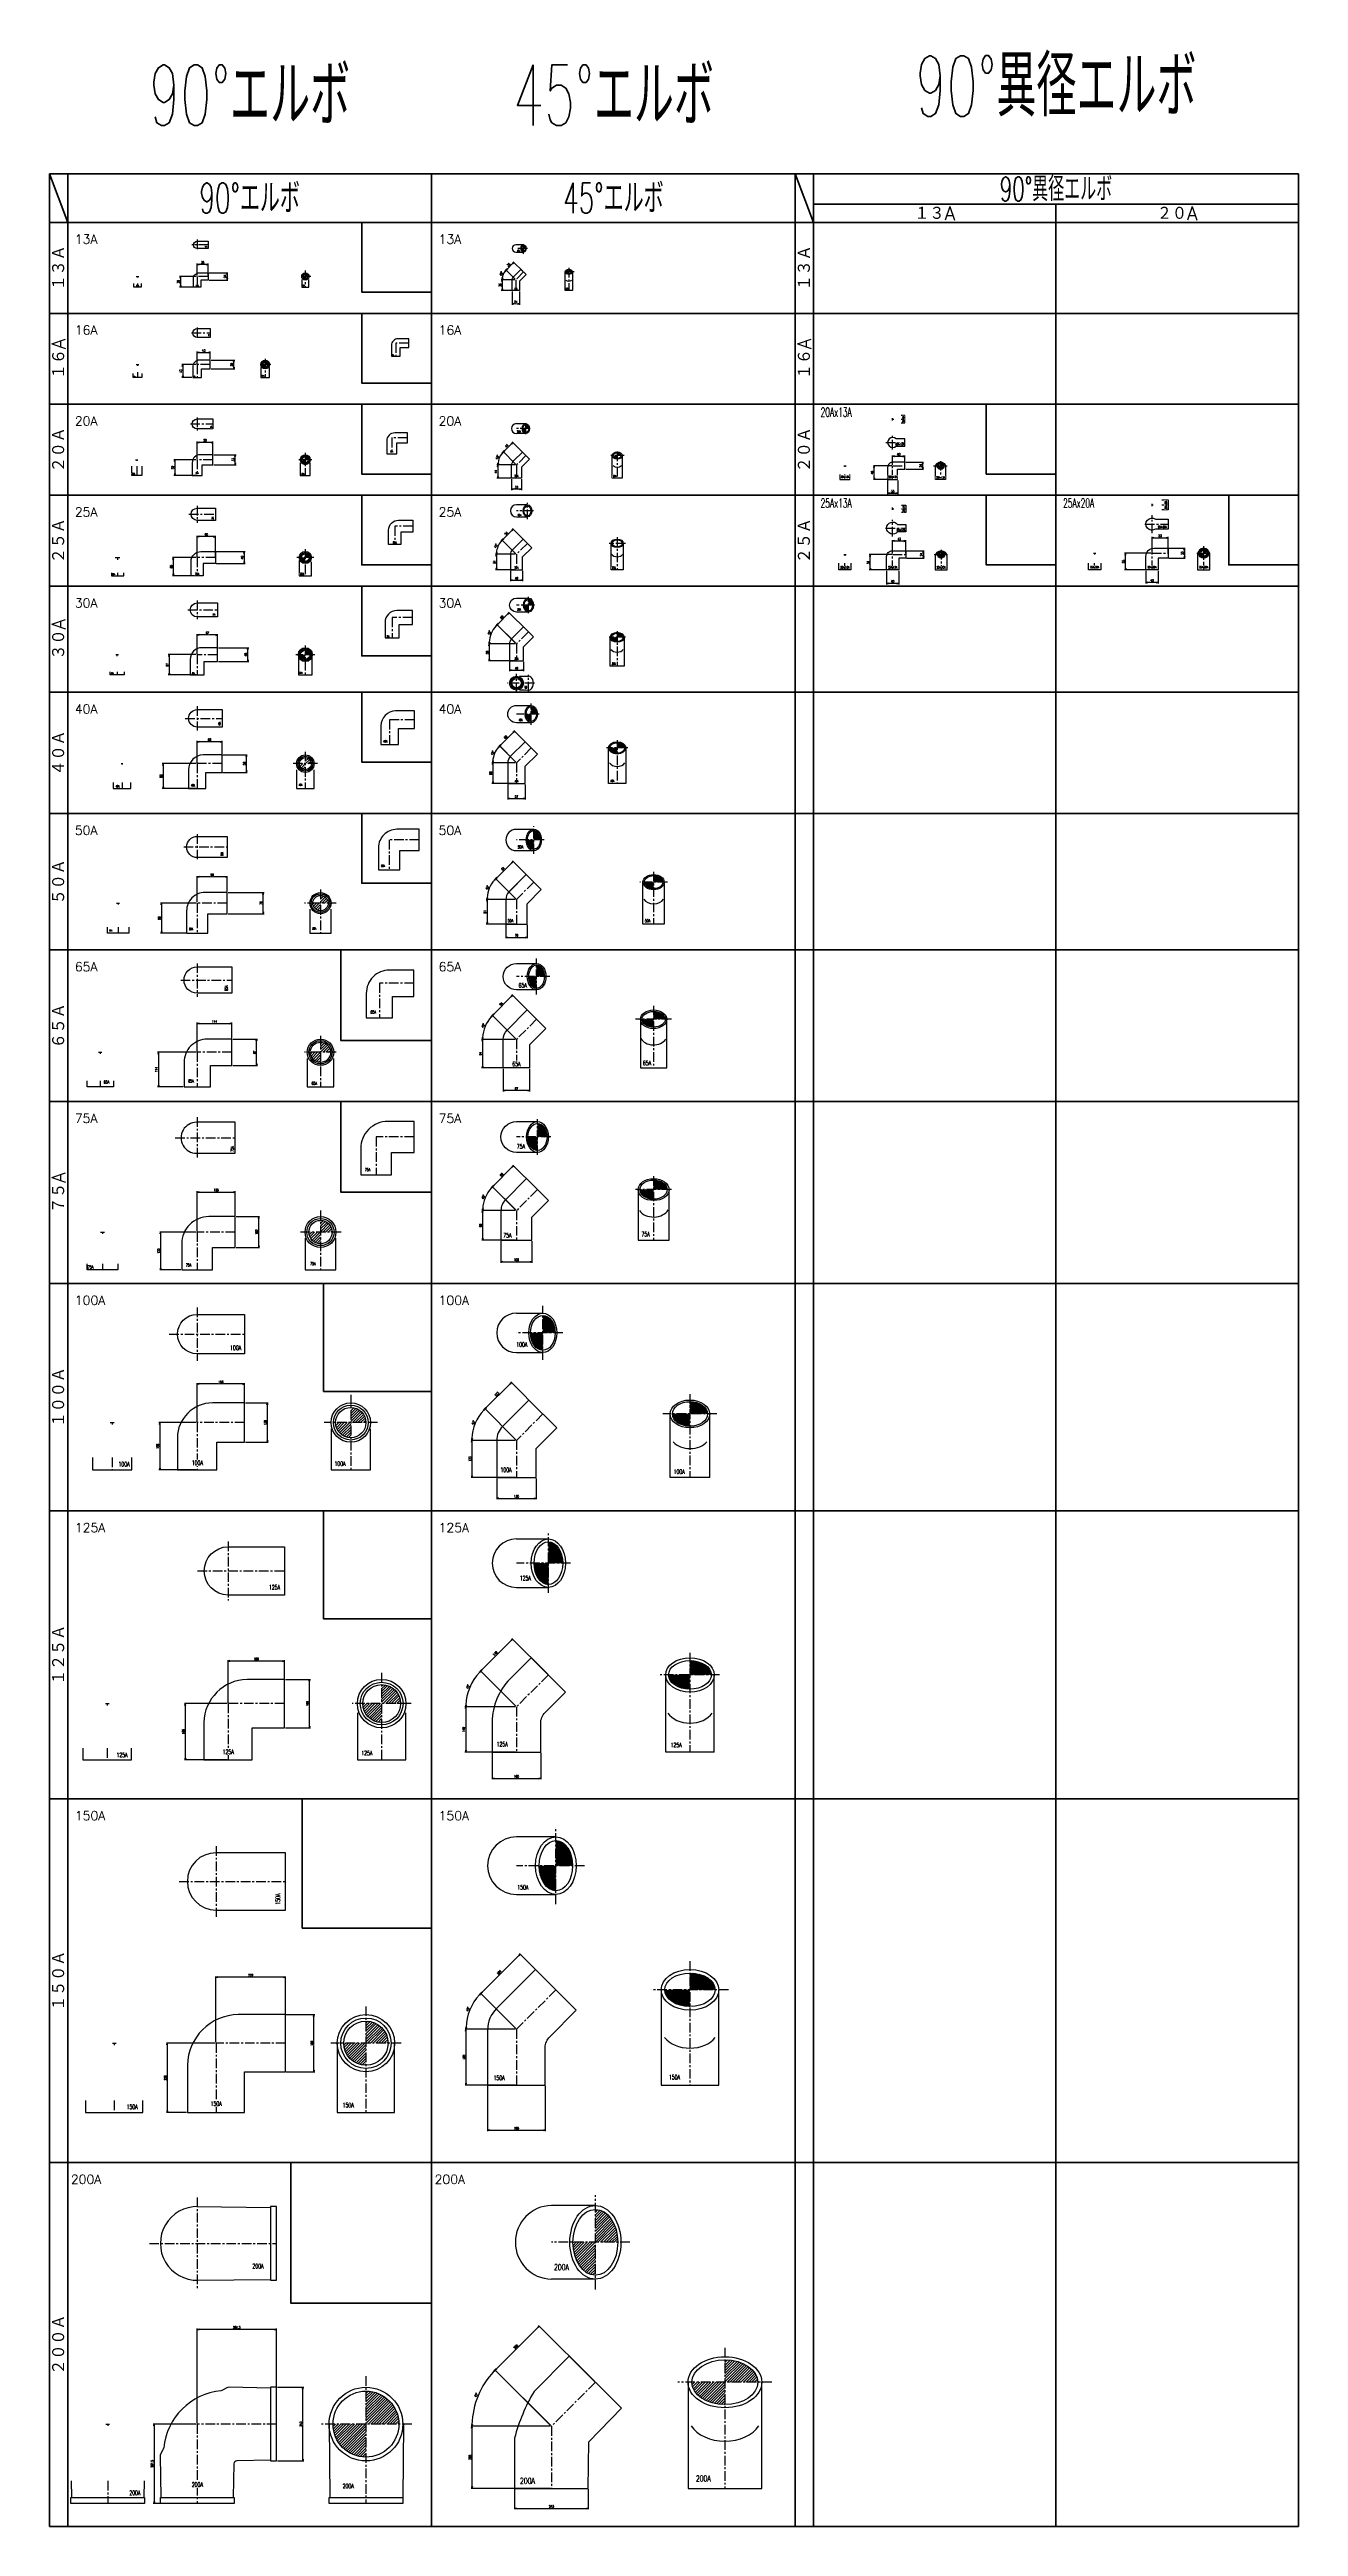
# Model space of a CAD drawing. Header units: millimetres. Extents: x 1711 to 90196, y -23291 to 8516.
# Drawn here: x 17025 to 21145, y -6152 to 2018 of the extents above; entities that cross this region are included whole.
import ezdxf
from ezdxf.enums import TextEntityAlignment as Align

# ---------------------------------------------------------------- set-up
doc = ezdxf.new("R2010")
doc.units = ezdxf.units.MM
doc.header["$PDMODE"] = 35
doc.linetypes.add('CENTER', pattern=[50.8, 31.75, -6.35, 6.35, -6.35])
for name, color, linetype in [('CEN', 2, 'CENTER'), ('TEXT', 7, 'Continuous'), ('寸法', 2, 'Continuous'), ('配管-CVP', 4, 'Continuous'), ('＃配管（PVC)', 21, 'Continuous')]:
    doc.layers.add(name, color=color, linetype=linetype)
doc.layers.add('line', color=153, linetype='Continuous', lineweight=50)
doc.styles.add('kpk', font='romans.shx', dxfattribs={"width": 0.7, "bigfont": 'extfont2.shx'})
doc.styles.get("Standard").update_dxf_attribs({"font": 'romans.shx', "bigfont": 'extfont.shx'})
doc.dimstyles.new('KPK-3', dxfattribs={"dimscale": 3, "dimtxt": 2.5, "dimasz": 2, "dimexe": 1, "dimexo": 1, "dimgap": 1, "dimtad": 3, "dimdec": 1, "dimdsep": 46, "dimtxsty": 'kpk', "dimblk": 'OPEN', "dimcen": 2.5, "dimclrd": 2, "dimclre": 2, "dimclrt": 4, "dimadec": 1, "dimazin": 2, "dimtfac": 1, "dimtdec": 1, "dimtmove": 0, "dimatfit": 2, "dimldrblk": 'OPEN', "dimfxl": 0, "dimlwd": -1, "dimlwe": -1, "dimarcsym": 0})

# ---------------------------------------------------------------- blocks, each defined once
blk = doc.blocks.new('_Open')
at = {"color": 0, "linetype": 'ByBlock', "lineweight": -2}
for p, q in [((-1, 0.2), (0, 0)), ((-1, -0.2), (0, 0)), ((0, 0), (-1, 0))]:
    blk.add_line(p, q, dxfattribs=at)
blk = doc.blocks.new('*D2596')
at = {"layer": 'Defpoints', "color": 0, "transparency": 16777216}
blk.add_point((17512.5, 978.5), dxfattribs=at)
at = {"layer": '寸法', "color": 2, "transparency": 16777216}
for p, q in [((17512.5, 981.5), (17512.5, 1021.2)), ((17518.5, 1018.2), (17549.5, 1018.2)), ((17555.5, 996), (17555.5, 1021.2))]:
    blk.add_line(p, q, dxfattribs=at)
at = {"layer": '寸法', "color": 2, "transparency": 16777216, "xscale": 6, "yscale": 6, "zscale": 6, "rotation": 180}
blk.add_blockref('_Open', (17512.5, 1018.2), dxfattribs=at)
at = {"layer": '寸法', "color": 2, "transparency": 16777216, "xscale": 6, "yscale": 6, "zscale": 6}
blk.add_blockref('_Open', (17555.5, 1018.2), dxfattribs=at)
at = {"layer": '寸法', "color": 4, "transparency": 16777216, "insert": (17534, 1025), "char_height": 7.5, "attachment_point": 5, "style": 'kpk', "bg_fill": 3, "box_fill_scale": 1.1, "bg_fill_color": 256, "bg_fill_true_color": 13158600, "bg_fill_transparency": 0}
blk.add_mtext('43', dxfattribs=at)
at = {"layer": 'Defpoints', "color": 0, "transparency": 16777216}
for p in [(17555.5, 1018.2), (17555.5, 993)]:
    blk.add_point(p, dxfattribs=at)
blk = doc.blocks.new('*D2597')
at = {"layer": 'Defpoints', "color": 0, "transparency": 16777216}
blk.add_point((17512.5, 978.5), dxfattribs=at)
at = {"layer": '寸法', "color": 2, "transparency": 16777216}
for p, q in [((17509.5, 978.5), (17461.6, 978.5)), ((17495, 935.5), (17461.6, 935.5)), ((17464.6, 972.5), (17464.6, 941.5))]:
    blk.add_line(p, q, dxfattribs=at)
at = {"layer": '寸法', "color": 2, "transparency": 16777216, "xscale": 6, "yscale": 6, "zscale": 6}
for p, rotation in [((17464.6, 978.5), 90), ((17464.6, 935.5), 270)]:
    blk.add_blockref('_Open', p, dxfattribs=dict(at, rotation=rotation))
at = {"layer": '寸法', "color": 4, "transparency": 16777216, "insert": (17457.9, 957), "char_height": 7.5, "attachment_point": 5, "rotation": 90, "style": 'kpk', "bg_fill": 3, "box_fill_scale": 1.1, "bg_fill_color": 256, "bg_fill_true_color": 13158600, "bg_fill_transparency": 0}
blk.add_mtext('43', dxfattribs=at)
at = {"layer": 'Defpoints', "color": 0, "transparency": 16777216}
for p in [(17464.6, 935.5), (17498, 935.5)]:
    blk.add_point(p, dxfattribs=at)
blk = doc.blocks.new('*D2598')
at = {"layer": 'Defpoints', "color": 0, "transparency": 16777216}
for p in [(17512.5, 664.8), (17564.5, 664.8)]:
    blk.add_point(p, dxfattribs=at)
at = {"layer": '寸法', "color": 2, "transparency": 16777216}
for p, q in [((17512.5, 667.8), (17512.5, 724.5)), ((17558.5, 721.5), (17518.5, 721.5)), ((17564.5, 667.8), (17564.5, 724.5))]:
    blk.add_line(p, q, dxfattribs=at)
at = {"layer": '寸法', "color": 2, "transparency": 16777216, "xscale": 6, "yscale": 6, "zscale": 6, "rotation": 180}
blk.add_blockref('_Open', (17512.5, 721.5), dxfattribs=at)
at = {"layer": '寸法', "color": 2, "transparency": 16777216, "xscale": 6, "yscale": 6, "zscale": 6}
blk.add_blockref('_Open', (17564.5, 721.5), dxfattribs=at)
at = {"layer": '寸法', "color": 4, "transparency": 16777216, "insert": (17538.5, 728.3), "char_height": 7.5, "attachment_point": 5, "style": 'kpk', "bg_fill": 3, "box_fill_scale": 1.1, "bg_fill_color": 256, "bg_fill_true_color": 13158600, "bg_fill_transparency": 0}
blk.add_mtext('52', dxfattribs=at)
at = {"layer": 'Defpoints', "color": 0, "transparency": 16777216}
blk.add_point((17512.5, 721.5), dxfattribs=at)
blk = doc.blocks.new('*D2599')
at = {"layer": 'Defpoints', "color": 0, "transparency": 16777216}
for p in [(17512.5, 664.8), (17512.5, 612.8)]:
    blk.add_point(p, dxfattribs=at)
at = {"layer": '寸法', "color": 2, "transparency": 16777216}
for p, q in [((17509.5, 664.8), (17435.4, 664.8)), ((17438.4, 658.8), (17438.4, 618.8)), ((17509.5, 612.8), (17435.4, 612.8))]:
    blk.add_line(p, q, dxfattribs=at)
at = {"layer": '寸法', "color": 2, "transparency": 16777216, "xscale": 6, "yscale": 6, "zscale": 6}
for p, rotation in [((17438.4, 664.8), 90), ((17438.4, 612.8), 270)]:
    blk.add_blockref('_Open', p, dxfattribs=dict(at, rotation=rotation))
at = {"layer": '寸法', "color": 4, "transparency": 16777216, "insert": (17431.7, 638.8), "char_height": 7.5, "attachment_point": 5, "rotation": 90, "style": 'kpk', "bg_fill": 3, "box_fill_scale": 1.1, "bg_fill_color": 256, "bg_fill_true_color": 13158600, "bg_fill_transparency": 0}
blk.add_mtext('52', dxfattribs=at)
at = {"layer": 'Defpoints', "color": 0, "transparency": 16777216}
blk.add_point((17438.4, 612.8), dxfattribs=at)
blk = doc.blocks.new('*D2600')
at = {"layer": 'Defpoints', "color": 0, "transparency": 16777216}
for p in [(17512.5, 341.9), (17572.5, 341.9)]:
    blk.add_point(p, dxfattribs=at)
at = {"layer": '寸法', "color": 2, "transparency": 16777216}
for p, q in [((17512.5, 344.9), (17512.5, 414)), ((17566.5, 411), (17518.5, 411)), ((17572.5, 344.9), (17572.5, 414))]:
    blk.add_line(p, q, dxfattribs=at)
at = {"layer": '寸法', "color": 2, "transparency": 16777216, "xscale": 6, "yscale": 6, "zscale": 6, "rotation": 180}
blk.add_blockref('_Open', (17512.5, 411), dxfattribs=at)
at = {"layer": '寸法', "color": 2, "transparency": 16777216, "xscale": 6, "yscale": 6, "zscale": 6}
blk.add_blockref('_Open', (17572.5, 411), dxfattribs=at)
at = {"layer": '寸法', "color": 4, "transparency": 16777216, "insert": (17542.5, 417.7), "char_height": 7.5, "attachment_point": 5, "style": 'kpk', "bg_fill": 3, "box_fill_scale": 1.1, "bg_fill_color": 256, "bg_fill_true_color": 13158600, "bg_fill_transparency": 0}
blk.add_mtext('60', dxfattribs=at)
at = {"layer": 'Defpoints', "color": 0, "transparency": 16777216}
blk.add_point((17512.5, 411), dxfattribs=at)
blk = doc.blocks.new('*D2601')
at = {"layer": 'Defpoints', "color": 0, "transparency": 16777216}
for p in [(17512.5, 341.9), (17512.5, 281.9)]:
    blk.add_point(p, dxfattribs=at)
at = {"layer": '寸法', "color": 2, "transparency": 16777216}
for p, q in [((17509.5, 341.9), (17430.7, 341.9)), ((17433.7, 335.9), (17433.7, 287.9)), ((17509.5, 281.9), (17430.7, 281.9))]:
    blk.add_line(p, q, dxfattribs=at)
at = {"layer": '寸法', "color": 2, "transparency": 16777216, "xscale": 6, "yscale": 6, "zscale": 6}
for p, rotation in [((17433.7, 341.9), 90), ((17433.7, 281.9), 270)]:
    blk.add_blockref('_Open', p, dxfattribs=dict(at, rotation=rotation))
at = {"layer": '寸法', "color": 4, "transparency": 16777216, "insert": (17427, 311.9), "char_height": 7.5, "attachment_point": 5, "rotation": 90, "style": 'kpk', "bg_fill": 3, "box_fill_scale": 1.1, "bg_fill_color": 256, "bg_fill_true_color": 13158600, "bg_fill_transparency": 0}
blk.add_mtext('60', dxfattribs=at)
at = {"layer": 'Defpoints', "color": 0, "transparency": 16777216}
blk.add_point((17433.7, 281.9), dxfattribs=at)
blk = doc.blocks.new('*D2602')
at = {"layer": 'Defpoints', "color": 0, "transparency": 16777216}
for p in [(17512.5, 21.7), (17579.5, 21.7)]:
    blk.add_point(p, dxfattribs=at)
at = {"layer": '寸法', "color": 2, "transparency": 16777216}
for p, q in [((17512.5, 24.7), (17512.5, 89.6)), ((17573.5, 86.6), (17518.5, 86.6)), ((17579.5, 24.7), (17579.5, 89.6))]:
    blk.add_line(p, q, dxfattribs=at)
at = {"layer": '寸法', "color": 2, "transparency": 16777216, "xscale": 6, "yscale": 6, "zscale": 6, "rotation": 180}
blk.add_blockref('_Open', (17512.5, 86.6), dxfattribs=at)
at = {"layer": '寸法', "color": 2, "transparency": 16777216, "xscale": 6, "yscale": 6, "zscale": 6}
blk.add_blockref('_Open', (17579.5, 86.6), dxfattribs=at)
at = {"layer": '寸法', "color": 4, "transparency": 16777216, "insert": (17546, 93.4), "char_height": 7.5, "attachment_point": 5, "style": 'kpk', "bg_fill": 3, "box_fill_scale": 1.1, "bg_fill_color": 256, "bg_fill_true_color": 13158600, "bg_fill_transparency": 0}
blk.add_mtext('67', dxfattribs=at)
at = {"layer": 'Defpoints', "color": 0, "transparency": 16777216}
blk.add_point((17512.5, 86.6), dxfattribs=at)
blk = doc.blocks.new('*D2603')
at = {"layer": 'Defpoints', "color": 0, "transparency": 16777216}
for p in [(17512.5, 21.7), (17512.5, -45.3)]:
    blk.add_point(p, dxfattribs=at)
at = {"layer": '寸法', "color": 2, "transparency": 16777216}
for p, q in [((17509.5, 21.7), (17417.1, 21.7)), ((17420.1, 15.7), (17420.1, -39.3)), ((17509.5, -45.3), (17417.1, -45.3))]:
    blk.add_line(p, q, dxfattribs=at)
at = {"layer": '寸法', "color": 2, "transparency": 16777216, "xscale": 6, "yscale": 6, "zscale": 6}
for p, rotation in [((17420.1, 21.7), 90), ((17420.1, -45.3), 270)]:
    blk.add_blockref('_Open', p, dxfattribs=dict(at, rotation=rotation))
at = {"layer": '寸法', "color": 4, "transparency": 16777216, "insert": (17413.4, -11.8), "char_height": 7.5, "attachment_point": 5, "rotation": 90, "style": 'kpk', "bg_fill": 3, "box_fill_scale": 1.1, "bg_fill_color": 256, "bg_fill_true_color": 13158600, "bg_fill_transparency": 0}
blk.add_mtext('67', dxfattribs=at)
at = {"layer": 'Defpoints', "color": 0, "transparency": 16777216}
blk.add_point((17420.1, -45.3), dxfattribs=at)
blk = doc.blocks.new('*D2604')
at = {"layer": 'Defpoints', "color": 0, "transparency": 16777216}
for p in [(17594.5, -308.8), (17512.5, -337.8)]:
    blk.add_point(p, dxfattribs=at)
at = {"layer": '寸法', "color": 2, "transparency": 16777216}
for p, q in [((17512.5, -334.8), (17512.5, -262.8)), ((17588.5, -265.8), (17518.5, -265.8)), ((17594.5, -305.8), (17594.5, -262.8))]:
    blk.add_line(p, q, dxfattribs=at)
at = {"layer": '寸法', "color": 2, "transparency": 16777216, "xscale": 6, "yscale": 6, "zscale": 6, "rotation": 180}
blk.add_blockref('_Open', (17512.5, -265.8), dxfattribs=at)
at = {"layer": '寸法', "color": 2, "transparency": 16777216, "xscale": 6, "yscale": 6, "zscale": 6}
blk.add_blockref('_Open', (17594.5, -265.8), dxfattribs=at)
at = {"layer": '寸法', "color": 4, "transparency": 16777216, "insert": (17553.5, -259), "char_height": 7.5, "attachment_point": 5, "style": 'kpk', "bg_fill": 3, "box_fill_scale": 1.1, "bg_fill_color": 256, "bg_fill_true_color": 13158600, "bg_fill_transparency": 0}
blk.add_mtext('82', dxfattribs=at)
at = {"layer": 'Defpoints', "color": 0, "transparency": 16777216}
blk.add_point((17512.5, -265.8), dxfattribs=at)
blk = doc.blocks.new('*D2605')
at = {"layer": 'Defpoints', "color": 0, "transparency": 16777216}
for p in [(17512.5, -337.8), (17512.5, -419.8)]:
    blk.add_point(p, dxfattribs=at)
at = {"layer": '寸法', "color": 2, "transparency": 16777216}
for p, q in [((17509.5, -337.8), (17397.2, -337.8)), ((17400.2, -343.8), (17400.2, -413.8)), ((17509.5, -419.8), (17397.2, -419.8))]:
    blk.add_line(p, q, dxfattribs=at)
at = {"layer": '寸法', "color": 2, "transparency": 16777216, "xscale": 6, "yscale": 6, "zscale": 6}
for p, rotation in [((17400.2, -337.8), 90), ((17400.2, -419.8), 270)]:
    blk.add_blockref('_Open', p, dxfattribs=dict(at, rotation=rotation))
at = {"layer": '寸法', "color": 4, "transparency": 16777216, "insert": (17393.4, -378.8), "char_height": 7.5, "attachment_point": 5, "rotation": 90, "style": 'kpk', "bg_fill": 3, "box_fill_scale": 1.1, "bg_fill_color": 256, "bg_fill_true_color": 13158600, "bg_fill_transparency": 0}
blk.add_mtext('82', dxfattribs=at)
at = {"layer": 'Defpoints', "color": 0, "transparency": 16777216}
blk.add_point((17400.2, -419.8), dxfattribs=at)
blk = doc.blocks.new('*D2606')
at = {"layer": 'Defpoints', "color": 0, "transparency": 16777216}
for p in [(17574.5, -4340.9), (17574.5, -4558.3), (17803.5, -4558.3)]:
    blk.add_point(p, dxfattribs=at)
at = {"layer": '寸法', "color": 2, "transparency": 16777216}
for p, q in [((17574.5, -4555.3), (17574.5, -4337.9)), ((17797.5, -4340.9), (17580.5, -4340.9)), ((17803.5, -4555.3), (17803.5, -4337.9))]:
    blk.add_line(p, q, dxfattribs=at)
at = {"layer": '寸法', "color": 2, "transparency": 16777216, "xscale": 6, "yscale": 6, "zscale": 6, "rotation": 180}
blk.add_blockref('_Open', (17574.5, -4340.9), dxfattribs=at)
at = {"layer": '寸法', "color": 2, "transparency": 16777216, "xscale": 6, "yscale": 6, "zscale": 6}
blk.add_blockref('_Open', (17803.5, -4340.9), dxfattribs=at)
at = {"layer": '寸法', "color": 4, "transparency": 16777216, "insert": (17689, -4334.2), "char_height": 7.5, "attachment_point": 5, "style": 'kpk', "bg_fill": 3, "box_fill_scale": 1.1, "bg_fill_color": 256, "bg_fill_true_color": 13158600, "bg_fill_transparency": 0}
blk.add_mtext('229', dxfattribs=at)
blk = doc.blocks.new('*D2607')
at = {"layer": 'Defpoints', "color": 0, "transparency": 16777216}
for p in [(17574.5, -4558.3), (17413.8, -4787.3), (17480, -4787.3)]:
    blk.add_point(p, dxfattribs=at)
at = {"layer": '寸法', "color": 2, "transparency": 16777216}
for p, q in [((17571.5, -4558.3), (17410.8, -4558.3)), ((17413.8, -4564.3), (17413.8, -4781.3)), ((17477, -4787.3), (17410.8, -4787.3))]:
    blk.add_line(p, q, dxfattribs=at)
at = {"layer": '寸法', "color": 2, "transparency": 16777216, "xscale": 6, "yscale": 6, "zscale": 6}
for p, rotation in [((17413.8, -4558.3), 90), ((17413.8, -4787.3), 270)]:
    blk.add_blockref('_Open', p, dxfattribs=dict(at, rotation=rotation))
at = {"layer": '寸法', "color": 4, "transparency": 16777216, "insert": (17407.1, -4672.8), "char_height": 7.5, "attachment_point": 5, "rotation": 90, "style": 'kpk', "bg_fill": 3, "box_fill_scale": 1.1, "bg_fill_color": 256, "bg_fill_true_color": 13158600, "bg_fill_transparency": 0}
blk.add_mtext('229', dxfattribs=at)
blk = doc.blocks.new('*D2608')
at = {"layer": 'Defpoints', "color": 0, "transparency": 16777216}
for p in [(17512.5, -5502.4), (17512.5, -5814.8), (17774, -5814.8)]:
    blk.add_point(p, dxfattribs=at)
at = {"layer": '寸法', "color": 2, "transparency": 16777216}
for p, q in [((17512.5, -5811.8), (17512.5, -5499.4)), ((17768, -5502.4), (17518.5, -5502.4)), ((17774, -5811.8), (17774, -5499.4))]:
    blk.add_line(p, q, dxfattribs=at)
at = {"layer": '寸法', "color": 2, "transparency": 16777216, "xscale": 6, "yscale": 6, "zscale": 6, "rotation": 180}
blk.add_blockref('_Open', (17512.5, -5502.4), dxfattribs=at)
at = {"layer": '寸法', "color": 2, "transparency": 16777216, "xscale": 6, "yscale": 6, "zscale": 6}
blk.add_blockref('_Open', (17774, -5502.4), dxfattribs=at)
at = {"layer": '寸法', "color": 4, "transparency": 16777216, "insert": (17643.2, -5495.7), "char_height": 7.5, "attachment_point": 5, "style": 'kpk', "bg_fill": 3, "box_fill_scale": 1.1, "bg_fill_color": 256, "bg_fill_true_color": 13158600, "bg_fill_transparency": 0}
blk.add_mtext('261.5', dxfattribs=at)
blk = doc.blocks.new('*D2609')
at = {"layer": 'Defpoints', "color": 0, "transparency": 16777216}
for p in [(17512.5, -5814.8), (17370.5, -6076.3), (17512.5, -6076.3)]:
    blk.add_point(p, dxfattribs=at)
at = {"layer": '寸法', "color": 2, "transparency": 16777216}
for p, q in [((17509.5, -5814.8), (17367.5, -5814.8)), ((17370.5, -5820.8), (17370.5, -6070.3)), ((17509.5, -6076.3), (17367.5, -6076.3))]:
    blk.add_line(p, q, dxfattribs=at)
at = {"layer": '寸法', "color": 2, "transparency": 16777216, "xscale": 6, "yscale": 6, "zscale": 6}
for p, rotation in [((17370.5, -5814.8), 90), ((17370.5, -6076.3), 270)]:
    blk.add_blockref('_Open', p, dxfattribs=dict(at, rotation=rotation))
at = {"layer": '寸法', "color": 4, "transparency": 16777216, "insert": (17363.7, -5945.6), "char_height": 7.5, "attachment_point": 5, "rotation": 90, "style": 'kpk', "bg_fill": 3, "box_fill_scale": 1.1, "bg_fill_color": 256, "bg_fill_true_color": 13158600, "bg_fill_transparency": 0}
blk.add_mtext('261.5', dxfattribs=at)
blk = doc.blocks.new('*D2610')
at = {"layer": 'Defpoints', "color": 0, "transparency": 16777216}
for p in [(17512.5, 1269.5), (17548.5, 1269.5)]:
    blk.add_point(p, dxfattribs=at)
at = {"layer": '寸法', "color": 2, "transparency": 16777216}
for p, q in [((17512.5, 1272.5), (17512.5, 1312)), ((17542.5, 1309), (17518.5, 1309)), ((17548.5, 1272.5), (17548.5, 1312))]:
    blk.add_line(p, q, dxfattribs=at)
at = {"layer": '寸法', "color": 2, "transparency": 16777216, "xscale": 6, "yscale": 6, "zscale": 6, "rotation": 180}
blk.add_blockref('_Open', (17512.5, 1309), dxfattribs=at)
at = {"layer": '寸法', "color": 2, "transparency": 16777216, "xscale": 6, "yscale": 6, "zscale": 6}
blk.add_blockref('_Open', (17548.5, 1309), dxfattribs=at)
at = {"layer": '寸法', "color": 4, "transparency": 16777216, "insert": (17530.5, 1315.7), "char_height": 7.5, "attachment_point": 5, "style": 'kpk', "bg_fill": 3, "box_fill_scale": 1.1, "bg_fill_color": 256, "bg_fill_true_color": 13158600, "bg_fill_transparency": 0}
blk.add_mtext('36', dxfattribs=at)
at = {"layer": 'Defpoints', "color": 0, "transparency": 16777216}
blk.add_point((17512.5, 1309), dxfattribs=at)
blk = doc.blocks.new('*D2611')
at = {"layer": 'Defpoints', "color": 0, "transparency": 16777216}
for p in [(17512.5, 1269.5), (17512.5, 1233.5)]:
    blk.add_point(p, dxfattribs=at)
at = {"layer": '寸法', "color": 2, "transparency": 16777216}
for p, q in [((17509.5, 1269.5), (17454, 1269.5)), ((17509.5, 1233.5), (17454, 1233.5)), ((17457, 1263.5), (17457, 1239.5))]:
    blk.add_line(p, q, dxfattribs=at)
at = {"layer": '寸法', "color": 2, "transparency": 16777216, "xscale": 6, "yscale": 6, "zscale": 6}
for p, rotation in [((17457, 1269.5), 90), ((17457, 1233.5), 270)]:
    blk.add_blockref('_Open', p, dxfattribs=dict(at, rotation=rotation))
at = {"layer": '寸法', "color": 4, "transparency": 16777216, "insert": (17450.3, 1251.5), "char_height": 7.5, "attachment_point": 5, "rotation": 90, "style": 'kpk', "bg_fill": 3, "box_fill_scale": 1.1, "bg_fill_color": 256, "bg_fill_true_color": 13158600, "bg_fill_transparency": 0}
blk.add_mtext('36', dxfattribs=at)
at = {"layer": 'Defpoints', "color": 0, "transparency": 16777216}
blk.add_point((17457, 1233.5), dxfattribs=at)
blk = doc.blocks.new('*D2612')
at = {"layer": 'Defpoints', "color": 0, "transparency": 16777216}
for p in [(18563.4, 1258.6), (18588.8, 1284.1)]:
    blk.add_point(p, dxfattribs=at)
at = {"layer": '寸法', "color": 2, "transparency": 16777216}
for p, q in [((18553, 1311.5), (18536, 1294.5)), ((18586.7, 1286.2), (18555.1, 1317.8)), ((18561.3, 1260.7), (18529.6, 1292.4))]:
    blk.add_line(p, q, dxfattribs=at)
at = {"layer": '寸法', "color": 2, "transparency": 16777216, "xscale": 6, "yscale": 6, "zscale": 6}
for p, rotation in [((18557.2, 1315.7), 45), ((18531.8, 1290.2), 225)]:
    blk.add_blockref('_Open', p, dxfattribs=dict(at, rotation=rotation))
at = {"layer": '寸法', "color": 4, "transparency": 16777216, "insert": (18539.7, 1307.7), "char_height": 7.5, "attachment_point": 5, "rotation": 45, "style": 'kpk', "bg_fill": 3, "box_fill_scale": 1.1, "bg_fill_color": 256, "bg_fill_true_color": 13158600, "bg_fill_transparency": 0}
blk.add_mtext('36', dxfattribs=at)
at = {"layer": 'Defpoints', "color": 0, "transparency": 16777216}
blk.add_point((18531.8, 1290.2), dxfattribs=at)
blk = doc.blocks.new('*D2613')
at = {"layer": 'Defpoints', "color": 0, "transparency": 16777216}
for p in [(18563.4, 1258.6), (18563.4, 1222.6)]:
    blk.add_point(p, dxfattribs=at)
at = {"layer": '寸法', "color": 2, "transparency": 16777216}
for p, q in [((18560.4, 1258.6), (18515.6, 1258.6)), ((18518.6, 1252.6), (18518.6, 1228.6)), ((18560.4, 1222.6), (18515.6, 1222.6))]:
    blk.add_line(p, q, dxfattribs=at)
at = {"layer": '寸法', "color": 2, "transparency": 16777216, "xscale": 6, "yscale": 6, "zscale": 6}
for p, rotation in [((18518.6, 1258.6), 90), ((18518.6, 1222.6), 270)]:
    blk.add_blockref('_Open', p, dxfattribs=dict(at, rotation=rotation))
at = {"layer": '寸法', "color": 4, "transparency": 16777216, "insert": (18511.8, 1240.6), "char_height": 7.5, "attachment_point": 5, "rotation": 90, "style": 'kpk', "bg_fill": 3, "box_fill_scale": 1.1, "bg_fill_color": 256, "bg_fill_true_color": 13158600, "bg_fill_transparency": 0}
blk.add_mtext('36', dxfattribs=at)
at = {"layer": 'Defpoints', "color": 0, "transparency": 16777216}
blk.add_point((18518.6, 1222.6), dxfattribs=at)
blk = doc.blocks.new('*D2614')
at = {"layer": 'Defpoints', "color": 0, "transparency": 16777216}
blk.add_point((18563.4, 1258.6), dxfattribs=at)
at = {"layer": '寸法', "color": 2, "transparency": 16777216}
for p, q in [((18556.7, 1258.6), (18515.6, 1258.6)), ((18557.2, 1264.8), (18529.6, 1292.4))]:
    blk.add_line(p, q, dxfattribs=at)
blk.add_arc((18563.4, 1258.6), 44.8, 142.68032, 172.31968, dxfattribs=at)
at = {"layer": '寸法', "color": 2, "transparency": 16777216, "xscale": 6, "yscale": 6, "zscale": 6}
for p, rotation in [((18518.6, 1258.6), 266.1598377463463), ((18531.7, 1290.3), 48.84016225363617)]:
    blk.add_blockref('_Open', p, dxfattribs=dict(at, rotation=rotation))
at = {"layer": '寸法', "color": 4, "transparency": 16777216, "insert": (18515.8, 1278.4), "char_height": 7.5, "attachment_point": 5, "rotation": 67.5, "style": 'kpk', "bg_fill": 3, "box_fill_scale": 1.1, "bg_fill_color": 256, "bg_fill_true_color": 13158600, "bg_fill_transparency": 0}
blk.add_mtext('45°', dxfattribs=at)
at = {"layer": 'Defpoints', "color": 0, "transparency": 16777216}
for p in [(18524.6, 1281), (18559.3, 1262.7), (18559.7, 1258.6)]:
    blk.add_point(p, dxfattribs=at)
blk = doc.blocks.new('*D2615')
at = {"layer": 'Defpoints', "color": 0, "transparency": 16777216}
for p in [(18596.8, 678.5), (18565.6, 647.4)]:
    blk.add_point(p, dxfattribs=at)
at = {"layer": '寸法', "color": 2, "transparency": 16777216}
for p, q in [((18563.5, 649.5), (18520.4, 692.6)), ((18549.4, 717.4), (18526.8, 694.7)), ((18594.6, 680.6), (18551.5, 723.7))]:
    blk.add_line(p, q, dxfattribs=at)
at = {"layer": '寸法', "color": 2, "transparency": 16777216, "xscale": 6, "yscale": 6, "zscale": 6}
for p, rotation in [((18522.5, 690.5), 225), ((18553.6, 721.6), 45)]:
    blk.add_blockref('_Open', p, dxfattribs=dict(at, rotation=rotation))
at = {"layer": '寸法', "color": 4, "transparency": 16777216, "insert": (18533.3, 710.8), "char_height": 7.5, "attachment_point": 5, "rotation": 45, "style": 'kpk', "bg_fill": 3, "box_fill_scale": 1.1, "bg_fill_color": 256, "bg_fill_true_color": 13158600, "bg_fill_transparency": 0}
blk.add_mtext('44', dxfattribs=at)
at = {"layer": 'Defpoints', "color": 0, "transparency": 16777216}
blk.add_point((18522.5, 690.5), dxfattribs=at)
blk = doc.blocks.new('*D2616')
at = {"layer": 'Defpoints', "color": 0, "transparency": 16777216}
for p in [(18565.6, 647.4), (18565.6, 603.4)]:
    blk.add_point(p, dxfattribs=at)
at = {"layer": '寸法', "color": 2, "transparency": 16777216}
for p, q in [((18562.6, 647.4), (18501.4, 647.4)), ((18562.6, 603.4), (18501.4, 603.4)), ((18504.4, 641.4), (18504.4, 609.4))]:
    blk.add_line(p, q, dxfattribs=at)
at = {"layer": '寸法', "color": 2, "transparency": 16777216, "xscale": 6, "yscale": 6, "zscale": 6}
for p, rotation in [((18504.4, 647.4), 90), ((18504.4, 603.4), 270)]:
    blk.add_blockref('_Open', p, dxfattribs=dict(at, rotation=rotation))
at = {"layer": '寸法', "color": 4, "transparency": 16777216, "insert": (18497.6, 625.4), "char_height": 7.5, "attachment_point": 5, "rotation": 90, "style": 'kpk', "bg_fill": 3, "box_fill_scale": 1.1, "bg_fill_color": 256, "bg_fill_true_color": 13158600, "bg_fill_transparency": 0}
blk.add_mtext('44', dxfattribs=at)
at = {"layer": 'Defpoints', "color": 0, "transparency": 16777216}
blk.add_point((18504.4, 603.4), dxfattribs=at)
blk = doc.blocks.new('*D2617')
at = {"layer": 'Defpoints', "color": 0, "transparency": 16777216}
for p in [(18564.1, 647.4), (18564.7, 648.3), (18565.6, 647.4)]:
    blk.add_point(p, dxfattribs=at)
at = {"layer": '寸法', "color": 2, "transparency": 16777216}
for p, q in [((18562.6, 650.4), (18520.3, 692.7)), ((18561.1, 647.4), (18501.5, 647.4))]:
    blk.add_line(p, q, dxfattribs=at)
blk.add_arc((18565.6, 647.4), 61.1, 140.62737, 174.37263, dxfattribs=at)
at = {"layer": '寸法', "color": 2, "transparency": 16777216, "xscale": 6, "yscale": 6, "zscale": 6}
for p, rotation in [((18522.4, 690.6), 47.81368378493836), ((18504.5, 647.4), 267.1863162149975)]:
    blk.add_blockref('_Open', p, dxfattribs=dict(at, rotation=rotation))
at = {"layer": '寸法', "color": 4, "transparency": 16777216, "insert": (18502.9, 673.3), "char_height": 7.5, "attachment_point": 5, "rotation": 67.5, "style": 'kpk', "bg_fill": 3, "box_fill_scale": 1.1, "bg_fill_color": 256, "bg_fill_true_color": 13158600, "bg_fill_transparency": 0}
blk.add_mtext('45°', dxfattribs=at)
at = {"layer": 'Defpoints', "color": 0, "transparency": 16777216}
blk.add_point((18512.7, 677.9), dxfattribs=at)
blk = doc.blocks.new('*D2618')
at = {"layer": 'Defpoints', "color": 0, "transparency": 16777216}
for p in [(18565.6, 352.7), (18601.7, 388.8)]:
    blk.add_point(p, dxfattribs=at)
at = {"layer": '寸法', "color": 2, "transparency": 16777216}
for p, q in [((18550.6, 431.4), (18523, 403.8)), ((18599.6, 390.9), (18552.7, 437.8)), ((18563.5, 354.8), (18516.6, 401.7))]:
    blk.add_line(p, q, dxfattribs=at)
at = {"layer": '寸法', "color": 2, "transparency": 16777216, "xscale": 6, "yscale": 6, "zscale": 6}
for p, rotation in [((18554.8, 435.7), 45), ((18518.8, 399.6), 225)]:
    blk.add_blockref('_Open', p, dxfattribs=dict(at, rotation=rotation))
at = {"layer": '寸法', "color": 4, "transparency": 16777216, "insert": (18532, 422.4), "char_height": 7.5, "attachment_point": 5, "rotation": 45, "style": 'kpk', "bg_fill": 3, "box_fill_scale": 1.1, "bg_fill_color": 256, "bg_fill_true_color": 13158600, "bg_fill_transparency": 0}
blk.add_mtext('51', dxfattribs=at)
at = {"layer": 'Defpoints', "color": 0, "transparency": 16777216}
blk.add_point((18518.8, 399.6), dxfattribs=at)
blk = doc.blocks.new('*D2619')
at = {"layer": 'Defpoints', "color": 0, "transparency": 16777216}
for p in [(18565.6, 352.7), (18565.6, 301.7)]:
    blk.add_point(p, dxfattribs=at)
at = {"layer": '寸法', "color": 2, "transparency": 16777216}
for p, q in [((18562.6, 352.7), (18496.3, 352.7)), ((18499.3, 346.7), (18499.3, 307.7)), ((18562.6, 301.7), (18496.3, 301.7))]:
    blk.add_line(p, q, dxfattribs=at)
at = {"layer": '寸法', "color": 2, "transparency": 16777216, "xscale": 6, "yscale": 6, "zscale": 6}
for p, rotation in [((18499.3, 352.7), 90), ((18499.3, 301.7), 270)]:
    blk.add_blockref('_Open', p, dxfattribs=dict(at, rotation=rotation))
at = {"layer": '寸法', "color": 4, "transparency": 16777216, "insert": (18492.6, 327.2), "char_height": 7.5, "attachment_point": 5, "rotation": 90, "style": 'kpk', "bg_fill": 3, "box_fill_scale": 1.1, "bg_fill_color": 256, "bg_fill_true_color": 13158600, "bg_fill_transparency": 0}
blk.add_mtext('51', dxfattribs=at)
at = {"layer": 'Defpoints', "color": 0, "transparency": 16777216}
blk.add_point((18499.3, 301.7), dxfattribs=at)
blk = doc.blocks.new('*D2620')
at = {"layer": 'Defpoints', "color": 0, "transparency": 16777216}
for p in [(18563.6, 352.7), (18563.9, 354.4), (18565.6, 352.7)]:
    blk.add_point(p, dxfattribs=at)
at = {"layer": '寸法', "color": 2, "transparency": 16777216}
for p, q in [((18560.6, 352.7), (18496.3, 352.7)), ((18561.8, 356.6), (18516.6, 401.7))]:
    blk.add_line(p, q, dxfattribs=at)
blk.add_arc((18565.6, 352.7), 66.3, 140.18503, 174.81497, dxfattribs=at)
at = {"layer": '寸法', "color": 2, "transparency": 16777216, "xscale": 6, "yscale": 6, "zscale": 6}
for p, rotation in [((18499.3, 352.7), 267.4074830713909), ((18518.7, 399.6), 47.59251692856347)]:
    blk.add_blockref('_Open', p, dxfattribs=dict(at, rotation=rotation))
at = {"layer": '寸法', "color": 4, "transparency": 16777216, "insert": (18498.1, 380.7), "char_height": 7.5, "attachment_point": 5, "rotation": 67.5, "style": 'kpk', "bg_fill": 3, "box_fill_scale": 1.1, "bg_fill_color": 256, "bg_fill_true_color": 13158600, "bg_fill_transparency": 0}
blk.add_mtext('45°', dxfattribs=at)
at = {"layer": 'Defpoints', "color": 0, "transparency": 16777216}
blk.add_point((18508.2, 385.9), dxfattribs=at)
blk = doc.blocks.new('*D2621')
at = {"layer": 'Defpoints', "color": 0, "transparency": 16777216}
for p in [(18605.2, 96.7), (18565.6, 57.1)]:
    blk.add_point(p, dxfattribs=at)
at = {"layer": '寸法', "color": 2, "transparency": 16777216}
for p, q in [((18563.5, 59.3), (18500.1, 122.7)), ((18537.6, 155.9), (18506.4, 124.8)), ((18603.1, 98.9), (18539.7, 162.3))]:
    blk.add_line(p, q, dxfattribs=at)
at = {"layer": '寸法', "color": 2, "transparency": 16777216, "xscale": 6, "yscale": 6, "zscale": 6}
for p, rotation in [((18502.2, 120.6), 225), ((18541.8, 160.2), 45)]:
    blk.add_blockref('_Open', p, dxfattribs=dict(at, rotation=rotation))
at = {"layer": '寸法', "color": 4, "transparency": 16777216, "insert": (18517.2, 145.2), "char_height": 7.5, "attachment_point": 5, "rotation": 45, "style": 'kpk', "bg_fill": 3, "box_fill_scale": 1.1, "bg_fill_color": 256, "bg_fill_true_color": 13158600, "bg_fill_transparency": 0}
blk.add_mtext('56', dxfattribs=at)
at = {"layer": 'Defpoints', "color": 0, "transparency": 16777216}
blk.add_point((18502.2, 120.6), dxfattribs=at)
blk = doc.blocks.new('*D2622')
at = {"layer": 'Defpoints', "color": 0, "transparency": 16777216}
for p in [(18565.6, 57.1), (18565.6, 1.1)]:
    blk.add_point(p, dxfattribs=at)
at = {"layer": '寸法', "color": 2, "transparency": 16777216}
for p, q in [((18562.6, 57.1), (18472.9, 57.1)), ((18562.6, 1.1), (18472.9, 1.1)), ((18475.9, 51.1), (18475.9, 7.1))]:
    blk.add_line(p, q, dxfattribs=at)
at = {"layer": '寸法', "color": 2, "transparency": 16777216, "xscale": 6, "yscale": 6, "zscale": 6}
for p, rotation in [((18475.9, 57.1), 90), ((18475.9, 1.1), 270)]:
    blk.add_blockref('_Open', p, dxfattribs=dict(at, rotation=rotation))
at = {"layer": '寸法', "color": 4, "transparency": 16777216, "insert": (18469.2, 29.1), "char_height": 7.5, "attachment_point": 5, "rotation": 90, "style": 'kpk', "bg_fill": 3, "box_fill_scale": 1.1, "bg_fill_color": 256, "bg_fill_true_color": 13158600, "bg_fill_transparency": 0}
blk.add_mtext('56', dxfattribs=at)
at = {"layer": 'Defpoints', "color": 0, "transparency": 16777216}
blk.add_point((18475.9, 1.1), dxfattribs=at)
blk = doc.blocks.new('*D2623')
at = {"layer": 'Defpoints', "color": 0, "transparency": 16777216}
for p in [(18564.1, 57.1), (18564.8, 58), (18565.6, 57.1)]:
    blk.add_point(p, dxfattribs=at)
at = {"layer": '寸法', "color": 2, "transparency": 16777216}
for p, q in [((18562.7, 60.1), (18500.1, 122.7)), ((18561.1, 57.1), (18472.9, 57.1))]:
    blk.add_line(p, q, dxfattribs=at)
blk.add_arc((18565.6, 57.1), 89.7, 138.83234, 176.16766, dxfattribs=at)
at = {"layer": '寸法', "color": 2, "transparency": 16777216, "xscale": 6, "yscale": 6, "zscale": 6}
for p, rotation in [((18502.2, 120.6), 46.91617076472303), ((18475.9, 57.1), 268.0838292352709)]:
    blk.add_blockref('_Open', p, dxfattribs=dict(at, rotation=rotation))
at = {"layer": '寸法', "color": 4, "transparency": 16777216, "insert": (18476.5, 94.1), "char_height": 7.5, "attachment_point": 5, "rotation": 67.5, "style": 'kpk', "bg_fill": 3, "box_fill_scale": 1.1, "bg_fill_color": 256, "bg_fill_true_color": 13158600, "bg_fill_transparency": 0}
blk.add_mtext('45°', dxfattribs=at)
at = {"layer": 'Defpoints', "color": 0, "transparency": 16777216}
blk.add_point((18487.9, 102), dxfattribs=at)
blk = doc.blocks.new('*D2624')
at = {"layer": 'Defpoints', "color": 0, "transparency": 16777216}
for p in [(18614.4, -286), (18565.6, -334.8)]:
    blk.add_point(p, dxfattribs=at)
at = {"layer": '寸法', "color": 2, "transparency": 16777216}
for p, q in [((18554.9, -235), (18514.6, -275.3)), ((18612.3, -283.9), (18557.1, -228.6)), ((18563.5, -332.7), (18508.3, -277.4))]:
    blk.add_line(p, q, dxfattribs=at)
at = {"layer": '寸法', "color": 2, "transparency": 16777216, "xscale": 6, "yscale": 6, "zscale": 6}
for p, rotation in [((18559.2, -230.8), 45), ((18510.4, -279.6), 225)]:
    blk.add_blockref('_Open', p, dxfattribs=dict(at, rotation=rotation))
at = {"layer": '寸法', "color": 4, "transparency": 16777216, "insert": (18530, -250.4), "char_height": 7.5, "attachment_point": 5, "rotation": 45, "style": 'kpk', "bg_fill": 3, "box_fill_scale": 1.1, "bg_fill_color": 256, "bg_fill_true_color": 13158600, "bg_fill_transparency": 0}
blk.add_mtext('69', dxfattribs=at)
at = {"layer": 'Defpoints', "color": 0, "transparency": 16777216}
blk.add_point((18510.4, -279.6), dxfattribs=at)
blk = doc.blocks.new('*D2625')
at = {"layer": 'Defpoints', "color": 0, "transparency": 16777216}
for p in [(18565.6, -334.8), (18565.6, -403.8)]:
    blk.add_point(p, dxfattribs=at)
at = {"layer": '寸法', "color": 2, "transparency": 16777216}
for p, q in [((18562.6, -334.8), (18484.3, -334.8)), ((18562.6, -403.8), (18484.3, -403.8)), ((18487.3, -340.8), (18487.3, -397.8))]:
    blk.add_line(p, q, dxfattribs=at)
at = {"layer": '寸法', "color": 2, "transparency": 16777216, "xscale": 6, "yscale": 6, "zscale": 6}
for p, rotation in [((18487.3, -334.8), 90), ((18487.3, -403.8), 270)]:
    blk.add_blockref('_Open', p, dxfattribs=dict(at, rotation=rotation))
at = {"layer": '寸法', "color": 4, "transparency": 16777216, "insert": (18480.6, -369.3), "char_height": 7.5, "attachment_point": 5, "rotation": 90, "style": 'kpk', "bg_fill": 3, "box_fill_scale": 1.1, "bg_fill_color": 256, "bg_fill_true_color": 13158600, "bg_fill_transparency": 0}
blk.add_mtext('69', dxfattribs=at)
at = {"layer": 'Defpoints', "color": 0, "transparency": 16777216}
blk.add_point((18487.3, -403.8), dxfattribs=at)
blk = doc.blocks.new('*D2626')
at = {"layer": 'Defpoints', "color": 0, "transparency": 16777216}
for p in [(18563.8, -334.8), (18564.6, -333.7), (18565.6, -334.8)]:
    blk.add_point(p, dxfattribs=at)
at = {"layer": '寸法', "color": 2, "transparency": 16777216}
for p, q in [((18562.5, -331.6), (18508.2, -277.3)), ((18560.8, -334.8), (18484.3, -334.8))]:
    blk.add_line(p, q, dxfattribs=at)
blk.add_arc((18565.6, -334.8), 78.3, 139.3912, 175.6088, dxfattribs=at)
at = {"layer": '寸法', "color": 2, "transparency": 16777216, "xscale": 6, "yscale": 6, "zscale": 6}
for p, rotation in [((18510.3, -279.4), 47.19559840036488), ((18487.3, -334.8), 267.8044015996563)]:
    blk.add_blockref('_Open', p, dxfattribs=dict(at, rotation=rotation))
at = {"layer": '寸法', "color": 4, "transparency": 16777216, "insert": (18487.1, -302.2), "char_height": 7.5, "attachment_point": 5, "rotation": 67.5, "style": 'kpk', "bg_fill": 3, "box_fill_scale": 1.1, "bg_fill_color": 256, "bg_fill_true_color": 13158600, "bg_fill_transparency": 0}
blk.add_mtext('45°', dxfattribs=at)
at = {"layer": 'Defpoints', "color": 0, "transparency": 16777216}
blk.add_point((18497.8, -295.6), dxfattribs=at)
blk = doc.blocks.new('*D3196')
at = {"layer": 'Defpoints', "color": 0, "transparency": 16777216}
for p in [(18622.9, -728.6), (18565.6, -785.9)]:
    blk.add_point(p, dxfattribs=at)
at = {"layer": '寸法', "color": 2, "transparency": 16777216}
for p, q in [((18563.5, -783.8), (18495.1, -715.4)), ((18550.3, -664.4), (18501.5, -713.2)), ((18620.8, -726.5), (18552.4, -658.1))]:
    blk.add_line(p, q, dxfattribs=at)
at = {"layer": '寸法', "color": 2, "transparency": 16777216, "xscale": 6, "yscale": 6, "zscale": 6}
for p, rotation in [((18497.2, -717.5), 225.0000000000018), ((18554.5, -660.2), 45.00000000000176)]:
    blk.add_blockref('_Open', p, dxfattribs=dict(at, rotation=rotation))
at = {"layer": '寸法', "color": 4, "transparency": 16777216, "insert": (18521.1, -684.1), "char_height": 7.5, "attachment_point": 5, "rotation": 45, "style": 'kpk', "bg_fill": 3, "box_fill_scale": 1.1, "bg_fill_color": 256, "bg_fill_true_color": 13158600, "bg_fill_transparency": 0}
blk.add_mtext('81', dxfattribs=at)
at = {"layer": 'Defpoints', "color": 0, "transparency": 16777216}
blk.add_point((18497.2, -717.5), dxfattribs=at)
blk = doc.blocks.new('*D3197')
at = {"layer": 'Defpoints', "color": 0, "transparency": 16777216}
for p in [(18565.6, -785.9), (18565.6, -866.9)]:
    blk.add_point(p, dxfattribs=at)
at = {"layer": '寸法', "color": 2, "transparency": 16777216}
for p, q in [((18562.6, -785.9), (18465.6, -785.9)), ((18468.6, -791.9), (18468.6, -860.9)), ((18562.6, -866.9), (18465.6, -866.9))]:
    blk.add_line(p, q, dxfattribs=at)
at = {"layer": '寸法', "color": 2, "transparency": 16777216, "xscale": 6, "yscale": 6, "zscale": 6}
for p, rotation in [((18468.6, -785.9), 90), ((18468.6, -866.9), 270)]:
    blk.add_blockref('_Open', p, dxfattribs=dict(at, rotation=rotation))
at = {"layer": '寸法', "color": 4, "transparency": 16777216, "insert": (18461.9, -826.4), "char_height": 7.5, "attachment_point": 5, "rotation": 90, "style": 'kpk', "bg_fill": 3, "box_fill_scale": 1.1, "bg_fill_color": 256, "bg_fill_true_color": 13158600, "bg_fill_transparency": 0}
blk.add_mtext('81', dxfattribs=at)
at = {"layer": 'Defpoints', "color": 0, "transparency": 16777216}
blk.add_point((18468.6, -866.9), dxfattribs=at)
blk = doc.blocks.new('*D2627')
at = {"layer": 'Defpoints', "color": 0, "transparency": 16777216}
for p in [(18564.1, -785.9), (18564.4, -784.6), (18565.6, -785.9)]:
    blk.add_point(p, dxfattribs=at)
at = {"layer": '寸法', "color": 2, "transparency": 16777216}
for p, q in [((18562.2, -782.5), (18494.9, -715.2)), ((18561.1, -785.9), (18465.6, -785.9))]:
    blk.add_line(p, q, dxfattribs=at)
blk.add_arc((18565.6, -785.9), 97, 138.54461, 176.45539, dxfattribs=at)
at = {"layer": '寸法', "color": 2, "transparency": 16777216, "xscale": 6, "yscale": 6, "zscale": 6}
for p, rotation in [((18497.1, -717.3), 46.77230686359243), ((18468.6, -785.9), 268.2276931363166)]:
    blk.add_blockref('_Open', p, dxfattribs=dict(at, rotation=rotation))
at = {"layer": '寸法', "color": 4, "transparency": 16777216, "insert": (18469.8, -746.2), "char_height": 7.5, "attachment_point": 5, "rotation": 67.5, "style": 'kpk', "bg_fill": 3, "box_fill_scale": 1.1, "bg_fill_color": 256, "bg_fill_true_color": 13158600, "bg_fill_transparency": 0}
blk.add_mtext('45°', dxfattribs=at)
at = {"layer": 'Defpoints', "color": 0, "transparency": 16777216}
blk.add_point((18481.6, -737.4), dxfattribs=at)
blk = doc.blocks.new('*D2628')
at = {"layer": 'Defpoints', "color": 0, "transparency": 16777216}
for p in [(18632.1, -1181), (18565.6, -1247.4)]:
    blk.add_point(p, dxfattribs=at)
at = {"layer": '寸法', "color": 2, "transparency": 16777216}
for p, q in [((18548.7, -1106.1), (18490.7, -1164)), ((18630, -1178.8), (18550.8, -1099.7)), ((18563.5, -1245.3), (18484.4, -1166.2))]:
    blk.add_line(p, q, dxfattribs=at)
at = {"layer": '寸法', "color": 2, "transparency": 16777216, "xscale": 6, "yscale": 6, "zscale": 6}
for p, rotation in [((18553, -1101.8), 45), ((18486.5, -1168.3), 225)]:
    blk.add_blockref('_Open', p, dxfattribs=dict(at, rotation=rotation))
at = {"layer": '寸法', "color": 4, "transparency": 16777216, "insert": (18515, -1130.3), "char_height": 7.5, "attachment_point": 5, "rotation": 45, "style": 'kpk', "bg_fill": 3, "box_fill_scale": 1.1, "bg_fill_color": 256, "bg_fill_true_color": 13158600, "bg_fill_transparency": 0}
blk.add_mtext('94', dxfattribs=at)
at = {"layer": 'Defpoints', "color": 0, "transparency": 16777216}
blk.add_point((18486.5, -1168.3), dxfattribs=at)
blk = doc.blocks.new('*D2629')
at = {"layer": 'Defpoints', "color": 0, "transparency": 16777216}
for p in [(18565.6, -1247.4), (18453.7, -1341.4), (18565.6, -1341.4)]:
    blk.add_point(p, dxfattribs=at)
at = {"layer": '寸法', "color": 2, "transparency": 16777216}
for p, q in [((18562.6, -1247.4), (18450.7, -1247.4)), ((18453.7, -1253.4), (18453.7, -1335.4)), ((18562.6, -1341.4), (18450.7, -1341.4))]:
    blk.add_line(p, q, dxfattribs=at)
at = {"layer": '寸法', "color": 2, "transparency": 16777216, "xscale": 6, "yscale": 6, "zscale": 6}
for p, rotation in [((18453.7, -1247.4), 90), ((18453.7, -1341.4), 270)]:
    blk.add_blockref('_Open', p, dxfattribs=dict(at, rotation=rotation))
at = {"layer": '寸法', "color": 4, "transparency": 16777216, "insert": (18447, -1294.4), "char_height": 7.5, "attachment_point": 5, "rotation": 90, "style": 'kpk', "bg_fill": 3, "box_fill_scale": 1.1, "bg_fill_color": 256, "bg_fill_true_color": 13158600, "bg_fill_transparency": 0}
blk.add_mtext('94', dxfattribs=at)
blk = doc.blocks.new('*D2630')
at = {"layer": 'Defpoints', "color": 0, "transparency": 16777216}
for p in [(18563.8, -1247.4), (18563.9, -1245.7), (18565.6, -1247.4)]:
    blk.add_point(p, dxfattribs=at)
at = {"layer": '寸法', "color": 2, "transparency": 16777216}
for p, q in [((18561.8, -1243.5), (18484.4, -1166.2)), ((18560.8, -1247.4), (18450.7, -1247.4))]:
    blk.add_line(p, q, dxfattribs=at)
blk.add_arc((18565.6, -1247.4), 111.9, 138.07177, 176.92823, dxfattribs=at)
at = {"layer": '寸法', "color": 2, "transparency": 16777216, "xscale": 6, "yscale": 6, "zscale": 6}
for p, rotation in [((18486.5, -1168.3), 46.53588665967315), ((18453.7, -1247.4), 268.4641133403427)]:
    blk.add_blockref('_Open', p, dxfattribs=dict(at, rotation=rotation))
at = {"layer": '寸法', "color": 4, "transparency": 16777216, "insert": (18456, -1202), "char_height": 7.5, "attachment_point": 5, "rotation": 67.5, "style": 'kpk', "bg_fill": 3, "box_fill_scale": 1.1, "bg_fill_color": 256, "bg_fill_true_color": 13158600, "bg_fill_transparency": 0}
blk.add_mtext('45°', dxfattribs=at)
at = {"layer": 'Defpoints', "color": 0, "transparency": 16777216}
blk.add_point((18468.7, -1191.5), dxfattribs=at)
blk = doc.blocks.new('*D2631')
at = {"layer": 'Defpoints', "color": 0, "transparency": 16777216}
for p in [(18634.9, -1742.8), (18565.6, -1812.1)]:
    blk.add_point(p, dxfattribs=at)
at = {"layer": '寸法', "color": 2, "transparency": 16777216}
for p, q in [((18551.8, -1668.2), (18491, -1729)), ((18632.8, -1740.7), (18554, -1661.8)), ((18563.5, -1810), (18484.7, -1731.1))]:
    blk.add_line(p, q, dxfattribs=at)
at = {"layer": '寸法', "color": 2, "transparency": 16777216, "xscale": 6, "yscale": 6, "zscale": 6}
for p, rotation in [((18556.1, -1663.9), 45.00000000000144), ((18486.8, -1733.2), 225.0000000000015)]:
    blk.add_blockref('_Open', p, dxfattribs=dict(at, rotation=rotation))
at = {"layer": '寸法', "color": 4, "transparency": 16777216, "insert": (18516.7, -1693.8), "char_height": 7.5, "attachment_point": 5, "rotation": 45, "style": 'kpk', "bg_fill": 3, "box_fill_scale": 1.1, "bg_fill_color": 256, "bg_fill_true_color": 13158600, "bg_fill_transparency": 0}
blk.add_mtext('98', dxfattribs=at)
at = {"layer": 'Defpoints', "color": 0, "transparency": 16777216}
blk.add_point((18486.8, -1733.2), dxfattribs=at)
blk = doc.blocks.new('*D2632')
at = {"layer": 'Defpoints', "color": 0, "transparency": 16777216}
for p in [(18565.6, -1812.1), (18454.1, -1910.1), (18565.6, -1910.1)]:
    blk.add_point(p, dxfattribs=at)
at = {"layer": '寸法', "color": 2, "transparency": 16777216}
for p, q in [((18562.6, -1812.1), (18451.1, -1812.1)), ((18454.1, -1818.1), (18454.1, -1904.1)), ((18562.6, -1910.1), (18451.1, -1910.1))]:
    blk.add_line(p, q, dxfattribs=at)
at = {"layer": '寸法', "color": 2, "transparency": 16777216, "xscale": 6, "yscale": 6, "zscale": 6}
for p, rotation in [((18454.1, -1812.1), 90), ((18454.1, -1910.1), 270)]:
    blk.add_blockref('_Open', p, dxfattribs=dict(at, rotation=rotation))
at = {"layer": '寸法', "color": 4, "transparency": 16777216, "insert": (18447.4, -1861.1), "char_height": 7.5, "attachment_point": 5, "rotation": 90, "style": 'kpk', "bg_fill": 3, "box_fill_scale": 1.1, "bg_fill_color": 256, "bg_fill_true_color": 13158600, "bg_fill_transparency": 0}
blk.add_mtext('98', dxfattribs=at)
blk = doc.blocks.new('*D2633')
at = {"layer": 'Defpoints', "color": 0, "transparency": 16777216}
for p in [(18563.4, -1812.1), (18563.7, -1810.1), (18565.6, -1812.1)]:
    blk.add_point(p, dxfattribs=at)
at = {"layer": '寸法', "color": 2, "transparency": 16777216}
for p, q in [((18561.6, -1808), (18484.7, -1731.1)), ((18560.4, -1812.1), (18451.1, -1812.1))]:
    blk.add_line(p, q, dxfattribs=at)
blk.add_arc((18565.6, -1812.1), 111.5, 138.0836, 176.9164, dxfattribs=at)
at = {"layer": '寸法', "color": 2, "transparency": 16777216, "xscale": 6, "yscale": 6, "zscale": 6}
for p, rotation in [((18486.8, -1733.3), 46.54180234038751), ((18454.1, -1812.1), 268.4581976596631)]:
    blk.add_blockref('_Open', p, dxfattribs=dict(at, rotation=rotation))
at = {"layer": '寸法', "color": 4, "transparency": 16777216, "insert": (18456.4, -1766.9), "char_height": 7.5, "attachment_point": 5, "rotation": 67.5, "style": 'kpk', "bg_fill": 3, "box_fill_scale": 1.1, "bg_fill_color": 256, "bg_fill_true_color": 13158600, "bg_fill_transparency": 0}
blk.add_mtext('45°', dxfattribs=at)
at = {"layer": 'Defpoints', "color": 0, "transparency": 16777216}
blk.add_point((18469.1, -1756.4), dxfattribs=at)
blk = doc.blocks.new('*D2634')
at = {"layer": 'Defpoints', "color": 0, "transparency": 16777216}
for p in [(18652.6, -2482.9), (18565.6, -2569.9)]:
    blk.add_point(p, dxfattribs=at)
at = {"layer": '寸法', "color": 2, "transparency": 16777216}
for p, q in [((18544.6, -2383.4), (18466.1, -2461.9)), ((18650.5, -2480.8), (18546.8, -2377.1)), ((18563.5, -2567.8), (18459.8, -2464))]:
    blk.add_line(p, q, dxfattribs=at)
at = {"layer": '寸法', "color": 2, "transparency": 16777216, "xscale": 6, "yscale": 6, "zscale": 6}
for p, rotation in [((18548.9, -2379.2), 45.00000000000119), ((18461.9, -2466.2), 225.0000000000012)]:
    blk.add_blockref('_Open', p, dxfattribs=dict(at, rotation=rotation))
at = {"layer": '寸法', "color": 4, "transparency": 16777216, "insert": (18500.6, -2417.9), "char_height": 7.5, "attachment_point": 5, "rotation": 45, "style": 'kpk', "bg_fill": 3, "box_fill_scale": 1.1, "bg_fill_color": 256, "bg_fill_true_color": 13158600, "bg_fill_transparency": 0}
blk.add_mtext('123', dxfattribs=at)
at = {"layer": 'Defpoints', "color": 0, "transparency": 16777216}
blk.add_point((18461.9, -2466.2), dxfattribs=at)
blk = doc.blocks.new('*D2635')
at = {"layer": 'Defpoints', "color": 0, "transparency": 16777216}
for p in [(18565.6, -2569.9), (18418.8, -2692.9), (18565.6, -2692.9)]:
    blk.add_point(p, dxfattribs=at)
at = {"layer": '寸法', "color": 2, "transparency": 16777216}
for p, q in [((18562.6, -2569.9), (18415.8, -2569.9)), ((18418.8, -2575.9), (18418.8, -2686.9)), ((18562.6, -2692.9), (18415.8, -2692.9))]:
    blk.add_line(p, q, dxfattribs=at)
at = {"layer": '寸法', "color": 2, "transparency": 16777216, "xscale": 6, "yscale": 6, "zscale": 6}
for p, rotation in [((18418.8, -2569.9), 90), ((18418.8, -2692.9), 270)]:
    blk.add_blockref('_Open', p, dxfattribs=dict(at, rotation=rotation))
at = {"layer": '寸法', "color": 4, "transparency": 16777216, "insert": (18412, -2631.4), "char_height": 7.5, "attachment_point": 5, "rotation": 90, "style": 'kpk', "bg_fill": 3, "box_fill_scale": 1.1, "bg_fill_color": 256, "bg_fill_true_color": 13158600, "bg_fill_transparency": 0}
blk.add_mtext('123', dxfattribs=at)
blk = doc.blocks.new('*D2636')
at = {"layer": 'Defpoints', "color": 0, "transparency": 16777216}
for p in [(18563.3, -2569.9), (18563.7, -2568), (18565.6, -2569.9)]:
    blk.add_point(p, dxfattribs=at)
at = {"layer": '寸法', "color": 2, "transparency": 16777216}
for p, q in [((18561.6, -2565.9), (18459.7, -2463.9)), ((18560.3, -2569.9), (18415.8, -2569.9))]:
    blk.add_line(p, q, dxfattribs=at)
blk.add_arc((18565.6, -2569.9), 146.9, 137.34104, 177.65896, dxfattribs=at)
at = {"layer": '寸法', "color": 2, "transparency": 16777216, "xscale": 6, "yscale": 6, "zscale": 6}
for p, rotation in [((18461.8, -2466.1), 46.170518067831), ((18418.8, -2569.9), 268.8294819321579)]:
    blk.add_blockref('_Open', p, dxfattribs=dict(at, rotation=rotation))
at = {"layer": '寸法', "color": 4, "transparency": 16777216, "insert": (18423.7, -2511.1), "char_height": 7.5, "attachment_point": 5, "rotation": 67.5, "style": 'kpk', "bg_fill": 3, "box_fill_scale": 1.1, "bg_fill_color": 256, "bg_fill_true_color": 13158600, "bg_fill_transparency": 0}
blk.add_mtext('45°', dxfattribs=at)
at = {"layer": 'Defpoints', "color": 0, "transparency": 16777216}
blk.add_point((18438.5, -2496.5), dxfattribs=at)
blk = doc.blocks.new('*D2637')
at = {"layer": 'Defpoints', "color": 0, "transparency": 16777216}
for p in [(18447.5, -3330.8), (18671, -3343.5), (18565.6, -3448.9)]:
    blk.add_point(p, dxfattribs=at)
at = {"layer": '寸法', "color": 2, "transparency": 16777216}
for p, q in [((18548.7, -3229.7), (18451.8, -3326.5)), ((18668.9, -3341.4), (18550.8, -3223.3)), ((18563.5, -3446.8), (18445.4, -3328.7))]:
    blk.add_line(p, q, dxfattribs=at)
at = {"layer": '寸法', "color": 2, "transparency": 16777216, "xscale": 6, "yscale": 6, "zscale": 6}
for p, rotation in [((18552.9, -3225.4), 45.00000000000096), ((18447.5, -3330.8), 225.000000000001)]:
    blk.add_blockref('_Open', p, dxfattribs=dict(at, rotation=rotation))
at = {"layer": '寸法', "color": 4, "transparency": 16777216, "insert": (18495.5, -3273.3), "char_height": 7.5, "attachment_point": 5, "rotation": 45, "style": 'kpk', "bg_fill": 3, "box_fill_scale": 1.1, "bg_fill_color": 256, "bg_fill_true_color": 13158600, "bg_fill_transparency": 0}
blk.add_mtext('149', dxfattribs=at)
blk = doc.blocks.new('*D2638')
at = {"layer": 'Defpoints', "color": 0, "transparency": 16777216}
for p in [(18565.6, -3448.9), (18398.7, -3597.9), (18565.6, -3597.9)]:
    blk.add_point(p, dxfattribs=at)
at = {"layer": '寸法', "color": 2, "transparency": 16777216}
for p, q in [((18562.6, -3448.9), (18395.7, -3448.9)), ((18398.7, -3454.9), (18398.7, -3591.9)), ((18562.6, -3597.9), (18395.7, -3597.9))]:
    blk.add_line(p, q, dxfattribs=at)
at = {"layer": '寸法', "color": 2, "transparency": 16777216, "xscale": 6, "yscale": 6, "zscale": 6}
for p, rotation in [((18398.7, -3448.9), 90), ((18398.7, -3597.9), 270)]:
    blk.add_blockref('_Open', p, dxfattribs=dict(at, rotation=rotation))
at = {"layer": '寸法', "color": 4, "transparency": 16777216, "insert": (18391.9, -3523.4), "char_height": 7.5, "attachment_point": 5, "rotation": 90, "style": 'kpk', "bg_fill": 3, "box_fill_scale": 1.1, "bg_fill_color": 256, "bg_fill_true_color": 13158600, "bg_fill_transparency": 0}
blk.add_mtext('149', dxfattribs=at)
blk = doc.blocks.new('*D2639')
at = {"layer": 'Defpoints', "color": 0, "transparency": 16777216}
for p in [(18564.4, -3447.6), (18564.4, -3448.9), (18565.6, -3448.9)]:
    blk.add_point(p, dxfattribs=at)
at = {"layer": '寸法', "color": 2, "transparency": 16777216}
for p, q in [((18562.2, -3445.5), (18445.5, -3328.7)), ((18561.4, -3448.9), (18395.7, -3448.9))]:
    blk.add_line(p, q, dxfattribs=at)
blk.add_arc((18565.6, -3448.9), 167, 137.05916, 177.94084, dxfattribs=at)
at = {"layer": '寸法', "color": 2, "transparency": 16777216, "xscale": 6, "yscale": 6, "zscale": 6}
for p, rotation in [((18447.6, -3330.8), 46.02957879123091), ((18398.7, -3448.9), 268.9704212088483)]:
    blk.add_blockref('_Open', p, dxfattribs=dict(at, rotation=rotation))
at = {"layer": '寸法', "color": 4, "transparency": 16777216, "insert": (18405.2, -3382.4), "char_height": 7.5, "attachment_point": 5, "rotation": 67.5, "style": 'kpk', "bg_fill": 3, "box_fill_scale": 1.1, "bg_fill_color": 256, "bg_fill_true_color": 13158600, "bg_fill_transparency": 0}
blk.add_mtext('45°', dxfattribs=at)
at = {"layer": 'Defpoints', "color": 0, "transparency": 16777216}
blk.add_point((18421.1, -3365.4), dxfattribs=at)
blk = doc.blocks.new('*D2640')
at = {"layer": 'Defpoints', "color": 0, "transparency": 16777216}
for p in [(18448, -4394.7), (18695.8, -4382.2), (18565.6, -4512.3)]:
    blk.add_point(p, dxfattribs=at)
at = {"layer": '寸法', "color": 2, "transparency": 16777216}
for p, q in [((18573.9, -4268.9), (18452.3, -4390.5)), ((18693.6, -4380.1), (18576, -4262.5)), ((18563.5, -4510.2), (18445.9, -4392.6))]:
    blk.add_line(p, q, dxfattribs=at)
at = {"layer": '寸法', "color": 2, "transparency": 16777216, "xscale": 6, "yscale": 6, "zscale": 6}
for p, rotation in [((18578.1, -4264.6), 45.0000000000008), ((18448, -4394.7), 225.0000000000008)]:
    blk.add_blockref('_Open', p, dxfattribs=dict(at, rotation=rotation))
at = {"layer": '寸法', "color": 4, "transparency": 16777216, "insert": (18508.3, -4324.9), "char_height": 7.5, "attachment_point": 5, "rotation": 45, "style": 'kpk', "bg_fill": 3, "box_fill_scale": 1.1, "bg_fill_color": 256, "bg_fill_true_color": 13158600, "bg_fill_transparency": 0}
blk.add_mtext('184', dxfattribs=at)
blk = doc.blocks.new('*D2641')
at = {"layer": 'Defpoints', "color": 0, "transparency": 16777216}
for p in [(18565.6, -4512.3), (18399.1, -4696.3), (18565.6, -4696.3)]:
    blk.add_point(p, dxfattribs=at)
at = {"layer": '寸法', "color": 2, "transparency": 16777216}
for p, q in [((18562.6, -4512.3), (18396.1, -4512.3)), ((18399.1, -4518.3), (18399.1, -4690.3)), ((18562.6, -4696.3), (18396.1, -4696.3))]:
    blk.add_line(p, q, dxfattribs=at)
at = {"layer": '寸法', "color": 2, "transparency": 16777216, "xscale": 6, "yscale": 6, "zscale": 6}
for p, rotation in [((18399.1, -4512.3), 90), ((18399.1, -4696.3), 270)]:
    blk.add_blockref('_Open', p, dxfattribs=dict(at, rotation=rotation))
at = {"layer": '寸法', "color": 4, "transparency": 16777216, "insert": (18392.4, -4604.3), "char_height": 7.5, "attachment_point": 5, "rotation": 90, "style": 'kpk', "bg_fill": 3, "box_fill_scale": 1.1, "bg_fill_color": 256, "bg_fill_true_color": 13158600, "bg_fill_transparency": 0}
blk.add_mtext('184', dxfattribs=at)
blk = doc.blocks.new('*D2642')
at = {"layer": 'Defpoints', "color": 0, "transparency": 16777216}
for p in [(18562.7, -4512.3), (18563.6, -4510.3), (18565.6, -4512.3)]:
    blk.add_point(p, dxfattribs=at)
at = {"layer": '寸法', "color": 2, "transparency": 16777216}
for p, q in [((18561.5, -4508.2), (18445.8, -4392.5)), ((18559.7, -4512.3), (18396.1, -4512.3))]:
    blk.add_line(p, q, dxfattribs=at)
blk.add_arc((18565.6, -4512.3), 166.5, 137.06456, 177.93544, dxfattribs=at)
at = {"layer": '寸法', "color": 2, "transparency": 16777216, "xscale": 6, "yscale": 6, "zscale": 6}
for p, rotation in [((18447.9, -4394.6), 46.03228053541675), ((18399.1, -4512.3), 268.9677194646055)]:
    blk.add_blockref('_Open', p, dxfattribs=dict(at, rotation=rotation))
at = {"layer": '寸法', "color": 4, "transparency": 16777216, "insert": (18405.6, -4446), "char_height": 7.5, "attachment_point": 5, "rotation": 67.5, "style": 'kpk', "bg_fill": 3, "box_fill_scale": 1.1, "bg_fill_color": 256, "bg_fill_true_color": 13158600, "bg_fill_transparency": 0}
blk.add_mtext('45°', dxfattribs=at)
at = {"layer": 'Defpoints', "color": 0, "transparency": 16777216}
blk.add_point((18421.4, -4429.1), dxfattribs=at)
blk = doc.blocks.new('*D2643')
at = {"layer": 'Defpoints', "color": 0, "transparency": 16777216}
for p in [(18495.8, -5636.6), (18825.9, -5676.8), (18681, -5821.7)]:
    blk.add_point(p, dxfattribs=at)
at = {"layer": '寸法', "color": 2, "transparency": 16777216}
for p, q in [((18636.5, -5495.8), (18500.1, -5632.3)), ((18823.8, -5674.6), (18638.7, -5489.5)), ((18678.9, -5819.6), (18493.7, -5634.4))]:
    blk.add_line(p, q, dxfattribs=at)
at = {"layer": '寸法', "color": 2, "transparency": 16777216, "xscale": 6, "yscale": 6, "zscale": 6}
for p, rotation in [((18640.8, -5491.6), 45.00000000000144), ((18495.8, -5636.6), 225.0000000000014)]:
    blk.add_blockref('_Open', p, dxfattribs=dict(at, rotation=rotation))
at = {"layer": '寸法', "color": 4, "transparency": 16777216, "insert": (18563.5, -5559.3), "char_height": 7.5, "attachment_point": 5, "rotation": 45, "style": 'kpk', "bg_fill": 3, "box_fill_scale": 1.1, "bg_fill_color": 256, "bg_fill_true_color": 13158600, "bg_fill_transparency": 0}
blk.add_mtext('205', dxfattribs=at)
blk = doc.blocks.new('*D2644')
at = {"layer": 'Defpoints', "color": 0, "transparency": 16777216}
for p in [(18681, -5821.7), (18418.9, -6026.7), (18681, -6026.7)]:
    blk.add_point(p, dxfattribs=at)
at = {"layer": '寸法', "color": 2, "transparency": 16777216}
for p, q in [((18678, -5821.7), (18415.9, -5821.7)), ((18418.9, -5827.7), (18418.9, -6020.7)), ((18678, -6026.7), (18415.9, -6026.7))]:
    blk.add_line(p, q, dxfattribs=at)
at = {"layer": '寸法', "color": 2, "transparency": 16777216, "xscale": 6, "yscale": 6, "zscale": 6}
for p, rotation in [((18418.9, -5821.7), 90), ((18418.9, -6026.7), 270)]:
    blk.add_blockref('_Open', p, dxfattribs=dict(at, rotation=rotation))
at = {"layer": '寸法', "color": 4, "transparency": 16777216, "insert": (18412.1, -5924.2), "char_height": 7.5, "attachment_point": 5, "rotation": 90, "style": 'kpk', "bg_fill": 3, "box_fill_scale": 1.1, "bg_fill_color": 256, "bg_fill_true_color": 13158600, "bg_fill_transparency": 0}
blk.add_mtext('205', dxfattribs=at)
blk = doc.blocks.new('*D2645')
at = {"layer": 'Defpoints', "color": 0, "transparency": 16777216}
for p in [(18678.6, -5821.7), (18679.2, -5819.9), (18681, -5821.7)]:
    blk.add_point(p, dxfattribs=at)
at = {"layer": '寸法', "color": 2, "transparency": 16777216}
for p, q in [((18677.1, -5817.8), (18493.5, -5634.3)), ((18675.6, -5821.7), (18415.9, -5821.7))]:
    blk.add_line(p, q, dxfattribs=at)
blk.add_arc((18681, -5821.7), 262.1, 136.31163, 178.68837, dxfattribs=at)
at = {"layer": '寸法', "color": 2, "transparency": 16777216, "xscale": 6, "yscale": 6, "zscale": 6}
for p, rotation in [((18495.6, -5636.4), 45.65581371006792), ((18418.9, -5821.7), 269.344186289986)]:
    blk.add_blockref('_Open', p, dxfattribs=dict(at, rotation=rotation))
at = {"layer": '寸法', "color": 4, "transparency": 16777216, "insert": (18432.6, -5718.8), "char_height": 7.5, "attachment_point": 5, "rotation": 67.5, "style": 'kpk', "bg_fill": 3, "box_fill_scale": 1.1, "bg_fill_color": 256, "bg_fill_true_color": 13158600, "bg_fill_transparency": 0}
blk.add_mtext('45°', dxfattribs=at)
at = {"layer": 'Defpoints', "color": 0, "transparency": 16777216}
blk.add_point((18454, -5690.7), dxfattribs=at)
blk = doc.blocks.new('*D2646')
at = {"layer": 'Defpoints', "color": 0, "transparency": 16777216}
for p in [(19806.7, 645.1), (19806.7, 599.1)]:
    blk.add_point(p, dxfattribs=at)
at = {"layer": '寸法', "color": 2, "transparency": 16777216}
for p, q in [((19803.7, 645.1), (19743, 645.1)), ((19803.7, 599.1), (19743, 599.1)), ((19746, 605.1), (19746, 639.1))]:
    blk.add_line(p, q, dxfattribs=at)
at = {"layer": '寸法', "color": 2, "transparency": 16777216, "xscale": 6, "yscale": 6, "zscale": 6}
for p, rotation in [((19746, 645.1), 90), ((19746, 599.1), 270)]:
    blk.add_blockref('_Open', p, dxfattribs=dict(at, rotation=rotation))
at = {"layer": '寸法', "color": 4, "transparency": 16777216, "insert": (19739.2, 622.1), "char_height": 7.5, "attachment_point": 5, "rotation": 90, "style": 'kpk', "bg_fill": 3, "box_fill_scale": 1.1, "bg_fill_color": 256, "bg_fill_true_color": 13158600, "bg_fill_transparency": 0}
blk.add_mtext('46', dxfattribs=at)
at = {"layer": 'Defpoints', "color": 0, "transparency": 16777216}
blk.add_point((19746, 645.1), dxfattribs=at)
blk = doc.blocks.new('*D2647')
at = {"layer": '寸法', "color": 2, "transparency": 16777216}
for p, q in [((19806.7, 648.1), (19806.7, 678.9)), ((19812.7, 675.9), (19840.7, 675.9)), ((19846.7, 648.1), (19846.7, 678.9))]:
    blk.add_line(p, q, dxfattribs=at)
at = {"layer": '寸法', "color": 2, "transparency": 16777216, "xscale": 6, "yscale": 6, "zscale": 6, "rotation": 180}
blk.add_blockref('_Open', (19806.7, 675.9), dxfattribs=at)
at = {"layer": '寸法', "color": 2, "transparency": 16777216, "xscale": 6, "yscale": 6, "zscale": 6}
blk.add_blockref('_Open', (19846.7, 675.9), dxfattribs=at)
at = {"layer": '寸法', "color": 4, "transparency": 16777216, "insert": (19826.7, 682.6), "char_height": 7.5, "attachment_point": 5, "style": 'kpk', "bg_fill": 3, "box_fill_scale": 1.1, "bg_fill_color": 256, "bg_fill_true_color": 13158600, "bg_fill_transparency": 0}
blk.add_mtext('40', dxfattribs=at)
at = {"layer": 'Defpoints', "color": 0, "transparency": 16777216}
for p in [(19846.7, 675.9), (19806.7, 645.1), (19846.7, 645.1)]:
    blk.add_point(p, dxfattribs=at)
blk = doc.blocks.new('*D2648')
at = {"layer": 'Defpoints', "color": 0, "transparency": 16777216}
for p in [(19806.7, 352), (19806.7, 301)]:
    blk.add_point(p, dxfattribs=at)
at = {"layer": '寸法', "color": 2, "transparency": 16777216}
for p, q in [((19803.7, 352), (19729.4, 352)), ((19732.4, 307), (19732.4, 346)), ((19803.7, 301), (19729.4, 301))]:
    blk.add_line(p, q, dxfattribs=at)
at = {"layer": '寸法', "color": 2, "transparency": 16777216, "xscale": 6, "yscale": 6, "zscale": 6}
for p, rotation in [((19732.4, 352), 90), ((19732.4, 301), 270)]:
    blk.add_blockref('_Open', p, dxfattribs=dict(at, rotation=rotation))
at = {"layer": '寸法', "color": 4, "transparency": 16777216, "insert": (19725.7, 326.5), "char_height": 7.5, "attachment_point": 5, "rotation": 90, "style": 'kpk', "bg_fill": 3, "box_fill_scale": 1.1, "bg_fill_color": 256, "bg_fill_true_color": 13158600, "bg_fill_transparency": 0}
blk.add_mtext('51', dxfattribs=at)
at = {"layer": 'Defpoints', "color": 0, "transparency": 16777216}
blk.add_point((19732.4, 352), dxfattribs=at)
blk = doc.blocks.new('*D2649')
at = {"layer": 'Defpoints', "color": 0, "transparency": 16777216}
for p in [(19806.7, 352), (19849.7, 352)]:
    blk.add_point(p, dxfattribs=at)
at = {"layer": '寸法', "color": 2, "transparency": 16777216}
for p, q in [((19806.7, 355), (19806.7, 399.7)), ((19812.7, 396.7), (19843.7, 396.7)), ((19849.7, 355), (19849.7, 399.7))]:
    blk.add_line(p, q, dxfattribs=at)
at = {"layer": '寸法', "color": 2, "transparency": 16777216, "xscale": 6, "yscale": 6, "zscale": 6, "rotation": 180}
blk.add_blockref('_Open', (19806.7, 396.7), dxfattribs=at)
at = {"layer": '寸法', "color": 2, "transparency": 16777216, "xscale": 6, "yscale": 6, "zscale": 6}
blk.add_blockref('_Open', (19849.7, 396.7), dxfattribs=at)
at = {"layer": '寸法', "color": 4, "transparency": 16777216, "insert": (19828.2, 403.5), "char_height": 7.5, "attachment_point": 5, "style": 'kpk', "bg_fill": 3, "box_fill_scale": 1.1, "bg_fill_color": 256, "bg_fill_true_color": 13158600, "bg_fill_transparency": 0}
blk.add_mtext('43', dxfattribs=at)
at = {"layer": 'Defpoints', "color": 0, "transparency": 16777216}
blk.add_point((19849.7, 396.7), dxfattribs=at)
blk = doc.blocks.new('*D2650')
at = {"layer": 'Defpoints', "color": 0, "transparency": 16777216}
for p in [(20662.2, 356), (20662.2, 301)]:
    blk.add_point(p, dxfattribs=at)
at = {"layer": '寸法', "color": 2, "transparency": 16777216}
for p, q in [((20659.2, 356), (20571.4, 356)), ((20574.4, 307), (20574.4, 350)), ((20659.2, 301), (20571.4, 301))]:
    blk.add_line(p, q, dxfattribs=at)
at = {"layer": '寸法', "color": 2, "transparency": 16777216, "xscale": 6, "yscale": 6, "zscale": 6}
for p, rotation in [((20574.4, 356), 90), ((20574.4, 301), 270)]:
    blk.add_blockref('_Open', p, dxfattribs=dict(at, rotation=rotation))
at = {"layer": '寸法', "color": 4, "transparency": 16777216, "insert": (20567.7, 328.5), "char_height": 7.5, "attachment_point": 5, "rotation": 90, "style": 'kpk', "bg_fill": 3, "box_fill_scale": 1.1, "bg_fill_color": 256, "bg_fill_true_color": 13158600, "bg_fill_transparency": 0}
blk.add_mtext('55', dxfattribs=at)
at = {"layer": 'Defpoints', "color": 0, "transparency": 16777216}
blk.add_point((20574.4, 356), dxfattribs=at)
blk = doc.blocks.new('*D2651')
at = {"layer": 'Defpoints', "color": 0, "transparency": 16777216}
for p in [(20662.2, 356), (20715.2, 356)]:
    blk.add_point(p, dxfattribs=at)
at = {"layer": '寸法', "color": 2, "transparency": 16777216}
for p, q in [((20662.2, 359), (20662.2, 410.5)), ((20715.2, 359), (20715.2, 410.5)), ((20668.2, 407.5), (20709.2, 407.5))]:
    blk.add_line(p, q, dxfattribs=at)
at = {"layer": '寸法', "color": 2, "transparency": 16777216, "xscale": 6, "yscale": 6, "zscale": 6, "rotation": 180}
blk.add_blockref('_Open', (20662.2, 407.5), dxfattribs=at)
at = {"layer": '寸法', "color": 2, "transparency": 16777216, "xscale": 6, "yscale": 6, "zscale": 6}
blk.add_blockref('_Open', (20715.2, 407.5), dxfattribs=at)
at = {"layer": '寸法', "color": 4, "transparency": 16777216, "insert": (20688.7, 414.3), "char_height": 7.5, "attachment_point": 5, "style": 'kpk', "bg_fill": 3, "box_fill_scale": 1.1, "bg_fill_color": 256, "bg_fill_true_color": 13158600, "bg_fill_transparency": 0}
blk.add_mtext('53', dxfattribs=at)
at = {"layer": 'Defpoints', "color": 0, "transparency": 16777216}
blk.add_point((20715.2, 407.5), dxfattribs=at)
blk = doc.blocks.new('*D2762')
at = {"layer": 'Defpoints', "color": 0, "transparency": 16777216}
for p in [(17548.5, 1281.5), (17548.5, 1257.5)]:
    blk.add_point(p, dxfattribs=at)
at = {"layer": '寸法', "color": 2, "transparency": 16777216}
for p, q in [((17551.5, 1281.5), (17613.9, 1281.5)), ((17551.5, 1257.5), (17613.9, 1257.5)), ((17610.9, 1275.5), (17610.9, 1263.5))]:
    blk.add_line(p, q, dxfattribs=at)
at = {"layer": '寸法', "color": 2, "transparency": 16777216, "xscale": 6, "yscale": 6, "zscale": 6}
for p, rotation in [((17610.9, 1281.5), 90), ((17610.9, 1257.5), 270)]:
    blk.add_blockref('_Open', p, dxfattribs=dict(at, rotation=rotation))
at = {"layer": '寸法', "color": 4, "transparency": 16777216, "insert": (17604.2, 1269.5), "char_height": 7.5, "attachment_point": 5, "rotation": 90, "style": 'kpk', "bg_fill": 3, "box_fill_scale": 1.1, "bg_fill_color": 256, "bg_fill_true_color": 13158600, "bg_fill_transparency": 0}
blk.add_mtext('24', dxfattribs=at)
at = {"layer": 'Defpoints', "color": 0, "transparency": 16777216}
blk.add_point((17610.9, 1257.5), dxfattribs=at)
blk = doc.blocks.new('*D2763')
at = {"layer": 'Defpoints', "color": 0, "transparency": 16777216}
for p in [(17555.5, 993), (17555.5, 964)]:
    blk.add_point(p, dxfattribs=at)
at = {"layer": '寸法', "color": 2, "transparency": 16777216}
for p, q in [((17558.5, 993), (17636.3, 993)), ((17633.3, 970), (17633.3, 987)), ((17558.5, 964), (17636.3, 964))]:
    blk.add_line(p, q, dxfattribs=at)
at = {"layer": '寸法', "color": 2, "transparency": 16777216, "xscale": 6, "yscale": 6, "zscale": 6}
for p, rotation in [((17633.3, 993), 90), ((17633.3, 964), 270)]:
    blk.add_blockref('_Open', p, dxfattribs=dict(at, rotation=rotation))
at = {"layer": '寸法', "color": 4, "transparency": 16777216, "insert": (17626.6, 978.5), "char_height": 7.5, "attachment_point": 5, "rotation": 90, "style": 'kpk', "bg_fill": 3, "box_fill_scale": 1.1, "bg_fill_color": 256, "bg_fill_true_color": 13158600, "bg_fill_transparency": 0}
blk.add_mtext('29', dxfattribs=at)
at = {"layer": 'Defpoints', "color": 0, "transparency": 16777216}
blk.add_point((17633.3, 993), dxfattribs=at)
blk = doc.blocks.new('*D2764')
at = {"layer": 'Defpoints', "color": 0, "transparency": 16777216}
for p in [(17564.5, 681.3), (17564.5, 648.3)]:
    blk.add_point(p, dxfattribs=at)
at = {"layer": '寸法', "color": 2, "transparency": 16777216}
for p, q in [((17567.5, 681.3), (17640.7, 681.3)), ((17637.7, 654.3), (17637.7, 675.3)), ((17567.5, 648.3), (17640.7, 648.3))]:
    blk.add_line(p, q, dxfattribs=at)
at = {"layer": '寸法', "color": 2, "transparency": 16777216, "xscale": 6, "yscale": 6, "zscale": 6}
for p, rotation in [((17637.7, 681.3), 90), ((17637.7, 648.3), 270)]:
    blk.add_blockref('_Open', p, dxfattribs=dict(at, rotation=rotation))
at = {"layer": '寸法', "color": 4, "transparency": 16777216, "insert": (17631, 664.8), "char_height": 7.5, "attachment_point": 5, "rotation": 90, "style": 'kpk', "bg_fill": 3, "box_fill_scale": 1.1, "bg_fill_color": 256, "bg_fill_true_color": 13158600, "bg_fill_transparency": 0}
blk.add_mtext('33', dxfattribs=at)
at = {"layer": 'Defpoints', "color": 0, "transparency": 16777216}
blk.add_point((17637.7, 681.3), dxfattribs=at)
blk = doc.blocks.new('*D2765')
at = {"layer": 'Defpoints', "color": 0, "transparency": 16777216}
for p in [(17572.5, 361.9), (17572.5, 321.9)]:
    blk.add_point(p, dxfattribs=at)
at = {"layer": '寸法', "color": 2, "transparency": 16777216}
for p, q in [((17575.5, 361.9), (17670.7, 361.9)), ((17667.7, 355.9), (17667.7, 327.9)), ((17575.5, 321.9), (17670.7, 321.9))]:
    blk.add_line(p, q, dxfattribs=at)
at = {"layer": '寸法', "color": 2, "transparency": 16777216, "xscale": 6, "yscale": 6, "zscale": 6}
for p, rotation in [((17667.7, 361.9), 90), ((17667.7, 321.9), 270)]:
    blk.add_blockref('_Open', p, dxfattribs=dict(at, rotation=rotation))
at = {"layer": '寸法', "color": 4, "transparency": 16777216, "insert": (17660.9, 341.9), "char_height": 7.5, "attachment_point": 5, "rotation": 90, "style": 'kpk', "bg_fill": 3, "box_fill_scale": 1.1, "bg_fill_color": 256, "bg_fill_true_color": 13158600, "bg_fill_transparency": 0}
blk.add_mtext('40', dxfattribs=at)
at = {"layer": 'Defpoints', "color": 0, "transparency": 16777216}
blk.add_point((17667.7, 321.9), dxfattribs=at)
blk = doc.blocks.new('*D2766')
at = {"layer": 'Defpoints', "color": 0, "transparency": 16777216}
for p in [(17579.5, 44.7), (17579.5, -1.3)]:
    blk.add_point(p, dxfattribs=at)
at = {"layer": '寸法', "color": 2, "transparency": 16777216}
for p, q in [((17582.5, 44.7), (17682.4, 44.7)), ((17679.4, 4.7), (17679.4, 38.7)), ((17582.5, -1.3), (17682.4, -1.3))]:
    blk.add_line(p, q, dxfattribs=at)
at = {"layer": '寸法', "color": 2, "transparency": 16777216, "xscale": 6, "yscale": 6, "zscale": 6}
for p, rotation in [((17679.4, 44.7), 90), ((17679.4, -1.3), 270)]:
    blk.add_blockref('_Open', p, dxfattribs=dict(at, rotation=rotation))
at = {"layer": '寸法', "color": 4, "transparency": 16777216, "insert": (17672.7, 21.7), "char_height": 7.5, "attachment_point": 5, "rotation": 90, "style": 'kpk', "bg_fill": 3, "box_fill_scale": 1.1, "bg_fill_color": 256, "bg_fill_true_color": 13158600, "bg_fill_transparency": 0}
blk.add_mtext('46', dxfattribs=at)
at = {"layer": 'Defpoints', "color": 0, "transparency": 16777216}
blk.add_point((17679.4, 44.7), dxfattribs=at)
blk = doc.blocks.new('*D2767')
at = {"layer": 'Defpoints', "color": 0, "transparency": 16777216}
for p in [(17803.5, -4463.8), (17897.6, -4463.8), (17803.5, -4652.8)]:
    blk.add_point(p, dxfattribs=at)
at = {"layer": '寸法', "color": 2, "transparency": 16777216}
for p, q in [((17806.5, -4463.8), (17900.6, -4463.8)), ((17897.6, -4646.8), (17897.6, -4469.8)), ((17806.5, -4652.8), (17900.6, -4652.8))]:
    blk.add_line(p, q, dxfattribs=at)
at = {"layer": '寸法', "color": 2, "transparency": 16777216, "xscale": 6, "yscale": 6, "zscale": 6}
for p, rotation in [((17897.6, -4463.8), 90), ((17897.6, -4652.8), 270)]:
    blk.add_blockref('_Open', p, dxfattribs=dict(at, rotation=rotation))
at = {"layer": '寸法', "color": 4, "transparency": 16777216, "insert": (17890.9, -4558.3), "char_height": 7.5, "attachment_point": 5, "rotation": 90, "style": 'kpk', "bg_fill": 3, "box_fill_scale": 1.1, "bg_fill_color": 256, "bg_fill_true_color": 13158600, "bg_fill_transparency": 0}
blk.add_mtext('189', dxfattribs=at)
blk = doc.blocks.new('*D2768')
at = {"layer": '寸法', "color": 2, "transparency": 16777216}
for p, q in [((18551.4, 1219.6), (18551.4, 1175.8)), ((18569.4, 1178.8), (18557.4, 1178.8)), ((18575.4, 1219.6), (18575.4, 1175.8))]:
    blk.add_line(p, q, dxfattribs=at)
at = {"layer": '寸法', "color": 2, "transparency": 16777216, "xscale": 6, "yscale": 6, "zscale": 6, "rotation": 180}
blk.add_blockref('_Open', (18551.4, 1178.8), dxfattribs=at)
at = {"layer": '寸法', "color": 2, "transparency": 16777216, "xscale": 6, "yscale": 6, "zscale": 6}
blk.add_blockref('_Open', (18575.4, 1178.8), dxfattribs=at)
at = {"layer": '寸法', "color": 4, "transparency": 16777216, "insert": (18563.4, 1185.5), "char_height": 7.5, "attachment_point": 5, "style": 'kpk', "bg_fill": 3, "box_fill_scale": 1.1, "bg_fill_color": 256, "bg_fill_true_color": 13158600, "bg_fill_transparency": 0}
blk.add_mtext('24', dxfattribs=at)
at = {"layer": 'Defpoints', "color": 0, "transparency": 16777216}
for p in [(18551.4, 1222.6), (18551.4, 1178.8), (18575.4, 1222.6)]:
    blk.add_point(p, dxfattribs=at)
blk = doc.blocks.new('*D2769')
at = {"layer": '寸法', "color": 2, "transparency": 16777216}
for p, q in [((18549.1, 600.4), (18549.1, 564.2)), ((18582.1, 600.4), (18582.1, 564.2)), ((18576.1, 567.2), (18555.1, 567.2))]:
    blk.add_line(p, q, dxfattribs=at)
at = {"layer": '寸法', "color": 2, "transparency": 16777216, "xscale": 6, "yscale": 6, "zscale": 6, "rotation": 180}
blk.add_blockref('_Open', (18549.1, 567.2), dxfattribs=at)
at = {"layer": '寸法', "color": 2, "transparency": 16777216, "xscale": 6, "yscale": 6, "zscale": 6}
blk.add_blockref('_Open', (18582.1, 567.2), dxfattribs=at)
at = {"layer": '寸法', "color": 4, "transparency": 16777216, "insert": (18565.6, 573.9), "char_height": 7.5, "attachment_point": 5, "style": 'kpk', "bg_fill": 3, "box_fill_scale": 1.1, "bg_fill_color": 256, "bg_fill_true_color": 13158600, "bg_fill_transparency": 0}
blk.add_mtext('33', dxfattribs=at)
at = {"layer": 'Defpoints', "color": 0, "transparency": 16777216}
for p in [(18549.1, 603.4), (18582.1, 603.4), (18549.1, 567.2)]:
    blk.add_point(p, dxfattribs=at)
blk = doc.blocks.new('*D2770')
at = {"layer": '寸法', "color": 2, "transparency": 16777216}
for p, q in [((18545.6, 298.7), (18545.6, 264)), ((18551.6, 267), (18579.6, 267)), ((18585.6, 298.7), (18585.6, 264))]:
    blk.add_line(p, q, dxfattribs=at)
at = {"layer": '寸法', "color": 2, "transparency": 16777216, "xscale": 6, "yscale": 6, "zscale": 6, "rotation": 180}
blk.add_blockref('_Open', (18545.6, 267), dxfattribs=at)
at = {"layer": '寸法', "color": 2, "transparency": 16777216, "xscale": 6, "yscale": 6, "zscale": 6}
blk.add_blockref('_Open', (18585.6, 267), dxfattribs=at)
at = {"layer": '寸法', "color": 4, "transparency": 16777216, "insert": (18565.6, 273.8), "char_height": 7.5, "attachment_point": 5, "style": 'kpk', "bg_fill": 3, "box_fill_scale": 1.1, "bg_fill_color": 256, "bg_fill_true_color": 13158600, "bg_fill_transparency": 0}
blk.add_mtext('40', dxfattribs=at)
at = {"layer": 'Defpoints', "color": 0, "transparency": 16777216}
for p in [(18545.6, 301.7), (18585.6, 301.7), (18585.6, 267)]:
    blk.add_point(p, dxfattribs=at)
blk = doc.blocks.new('*D2771')
at = {"layer": '寸法', "color": 2, "transparency": 16777216}
for p, q in [((18542.6, -1.9), (18542.6, -32.8)), ((18548.6, -29.8), (18582.6, -29.8)), ((18588.6, -1.9), (18588.6, -32.8))]:
    blk.add_line(p, q, dxfattribs=at)
at = {"layer": '寸法', "color": 2, "transparency": 16777216, "xscale": 6, "yscale": 6, "zscale": 6, "rotation": 180}
blk.add_blockref('_Open', (18542.6, -29.8), dxfattribs=at)
at = {"layer": '寸法', "color": 2, "transparency": 16777216, "xscale": 6, "yscale": 6, "zscale": 6}
blk.add_blockref('_Open', (18588.6, -29.8), dxfattribs=at)
at = {"layer": '寸法', "color": 4, "transparency": 16777216, "insert": (18565.6, -23.1), "char_height": 7.5, "attachment_point": 5, "style": 'kpk', "bg_fill": 3, "box_fill_scale": 1.1, "bg_fill_color": 256, "bg_fill_true_color": 13158600, "bg_fill_transparency": 0}
blk.add_mtext('46', dxfattribs=at)
at = {"layer": 'Defpoints', "color": 0, "transparency": 16777216}
for p in [(18542.6, 1.1), (18588.6, 1.1), (18588.6, -29.8)]:
    blk.add_point(p, dxfattribs=at)
blk = doc.blocks.new('*D2772')
at = {"layer": '寸法', "color": 2, "transparency": 16777216}
for p, q in [((18537.1, -406.8), (18537.1, -456.1)), ((18594.1, -406.8), (18594.1, -456.1)), ((18543.1, -453.1), (18588.1, -453.1))]:
    blk.add_line(p, q, dxfattribs=at)
at = {"layer": '寸法', "color": 2, "transparency": 16777216, "xscale": 6, "yscale": 6, "zscale": 6, "rotation": 180}
blk.add_blockref('_Open', (18537.1, -453.1), dxfattribs=at)
at = {"layer": '寸法', "color": 2, "transparency": 16777216, "xscale": 6, "yscale": 6, "zscale": 6}
blk.add_blockref('_Open', (18594.1, -453.1), dxfattribs=at)
at = {"layer": '寸法', "color": 4, "transparency": 16777216, "insert": (18565.6, -446.3), "char_height": 7.5, "attachment_point": 5, "style": 'kpk', "bg_fill": 3, "box_fill_scale": 1.1, "bg_fill_color": 256, "bg_fill_true_color": 13158600, "bg_fill_transparency": 0}
blk.add_mtext('57', dxfattribs=at)
at = {"layer": 'Defpoints', "color": 0, "transparency": 16777216}
for p in [(18537.1, -403.8), (18594.1, -403.8), (18594.1, -453.1)]:
    blk.add_point(p, dxfattribs=at)
blk = doc.blocks.new('*D3211')
at = {"layer": '寸法', "color": 2, "transparency": 16777216}
for p, q in [((18530.6, -869.9), (18530.6, -913.8)), ((18600.6, -869.9), (18600.6, -913.8)), ((18536.6, -910.8), (18594.6, -910.8))]:
    blk.add_line(p, q, dxfattribs=at)
at = {"layer": '寸法', "color": 2, "transparency": 16777216, "xscale": 6, "yscale": 6, "zscale": 6, "rotation": 180}
blk.add_blockref('_Open', (18530.6, -910.8), dxfattribs=at)
at = {"layer": '寸法', "color": 2, "transparency": 16777216, "xscale": 6, "yscale": 6, "zscale": 6}
blk.add_blockref('_Open', (18600.6, -910.8), dxfattribs=at)
at = {"layer": '寸法', "color": 4, "transparency": 16777216, "insert": (18565.6, -904.1), "char_height": 7.5, "attachment_point": 5, "style": 'kpk', "bg_fill": 3, "box_fill_scale": 1.1, "bg_fill_color": 256, "bg_fill_true_color": 13158600, "bg_fill_transparency": 0}
blk.add_mtext('70', dxfattribs=at)
at = {"layer": 'Defpoints', "color": 0, "transparency": 16777216}
for p in [(18530.6, -866.9), (18600.6, -866.9), (18600.6, -910.8)]:
    blk.add_point(p, dxfattribs=at)
blk = doc.blocks.new('*D2773')
at = {"layer": 'Defpoints', "color": 0, "transparency": 16777216}
for p in [(18522.1, -1341.4), (18609.1, -1341.4)]:
    blk.add_point(p, dxfattribs=at)
at = {"layer": '寸法', "color": 2, "transparency": 16777216}
for p, q in [((18522.1, -1344.4), (18522.1, -1419.2)), ((18609.1, -1344.4), (18609.1, -1419.2)), ((18603.1, -1416.2), (18528.1, -1416.2))]:
    blk.add_line(p, q, dxfattribs=at)
at = {"layer": '寸法', "color": 2, "transparency": 16777216, "xscale": 6, "yscale": 6, "zscale": 6, "rotation": 180}
blk.add_blockref('_Open', (18522.1, -1416.2), dxfattribs=at)
at = {"layer": '寸法', "color": 2, "transparency": 16777216, "xscale": 6, "yscale": 6, "zscale": 6}
blk.add_blockref('_Open', (18609.1, -1416.2), dxfattribs=at)
at = {"layer": '寸法', "color": 4, "transparency": 16777216, "insert": (18565.6, -1409.5), "char_height": 7.5, "attachment_point": 5, "style": 'kpk', "bg_fill": 3, "box_fill_scale": 1.1, "bg_fill_color": 256, "bg_fill_true_color": 13158600, "bg_fill_transparency": 0}
blk.add_mtext('87', dxfattribs=at)
at = {"layer": 'Defpoints', "color": 0, "transparency": 16777216}
blk.add_point((18522.1, -1416.2), dxfattribs=at)
blk = doc.blocks.new('*D2774')
at = {"layer": 'Defpoints', "color": 0, "transparency": 16777216}
for p in [(18514.6, -1910.1), (18616.6, -1910.1), (18616.6, -1980.8)]:
    blk.add_point(p, dxfattribs=at)
at = {"layer": '寸法', "color": 2, "transparency": 16777216}
for p, q in [((18514.6, -1913.1), (18514.6, -1983.8)), ((18616.6, -1913.1), (18616.6, -1983.8)), ((18520.6, -1980.8), (18610.6, -1980.8))]:
    blk.add_line(p, q, dxfattribs=at)
at = {"layer": '寸法', "color": 2, "transparency": 16777216, "xscale": 6, "yscale": 6, "zscale": 6, "rotation": 180}
blk.add_blockref('_Open', (18514.6, -1980.8), dxfattribs=at)
at = {"layer": '寸法', "color": 2, "transparency": 16777216, "xscale": 6, "yscale": 6, "zscale": 6}
blk.add_blockref('_Open', (18616.6, -1980.8), dxfattribs=at)
at = {"layer": '寸法', "color": 4, "transparency": 16777216, "insert": (18565.6, -1974), "char_height": 7.5, "attachment_point": 5, "style": 'kpk', "bg_fill": 3, "box_fill_scale": 1.1, "bg_fill_color": 256, "bg_fill_true_color": 13158600, "bg_fill_transparency": 0}
blk.add_mtext('102', dxfattribs=at)
blk = doc.blocks.new('*D2775')
at = {"layer": 'Defpoints', "color": 0, "transparency": 16777216}
for p in [(18500.6, -2692.9), (18630.6, -2692.9), (18630.6, -2761.2)]:
    blk.add_point(p, dxfattribs=at)
at = {"layer": '寸法', "color": 2, "transparency": 16777216}
for p, q in [((18500.6, -2695.9), (18500.6, -2764.2)), ((18630.6, -2695.9), (18630.6, -2764.2)), ((18506.6, -2761.2), (18624.6, -2761.2))]:
    blk.add_line(p, q, dxfattribs=at)
at = {"layer": '寸法', "color": 2, "transparency": 16777216, "xscale": 6, "yscale": 6, "zscale": 6, "rotation": 180}
blk.add_blockref('_Open', (18500.6, -2761.2), dxfattribs=at)
at = {"layer": '寸法', "color": 2, "transparency": 16777216, "xscale": 6, "yscale": 6, "zscale": 6}
blk.add_blockref('_Open', (18630.6, -2761.2), dxfattribs=at)
at = {"layer": '寸法', "color": 4, "transparency": 16777216, "insert": (18565.6, -2754.5), "char_height": 7.5, "attachment_point": 5, "style": 'kpk', "bg_fill": 3, "box_fill_scale": 1.1, "bg_fill_color": 256, "bg_fill_true_color": 13158600, "bg_fill_transparency": 0}
blk.add_mtext('130', dxfattribs=at)
blk = doc.blocks.new('*D2776')
at = {"layer": 'Defpoints', "color": 0, "transparency": 16777216}
for p in [(18485.6, -3597.9), (18645.6, -3597.9), (18645.6, -3685)]:
    blk.add_point(p, dxfattribs=at)
at = {"layer": '寸法', "color": 2, "transparency": 16777216}
for p, q in [((18485.6, -3600.9), (18485.6, -3688)), ((18645.6, -3600.9), (18645.6, -3688)), ((18491.6, -3685), (18639.6, -3685))]:
    blk.add_line(p, q, dxfattribs=at)
at = {"layer": '寸法', "color": 2, "transparency": 16777216, "xscale": 6, "yscale": 6, "zscale": 6, "rotation": 180}
blk.add_blockref('_Open', (18485.6, -3685), dxfattribs=at)
at = {"layer": '寸法', "color": 2, "transparency": 16777216, "xscale": 6, "yscale": 6, "zscale": 6}
blk.add_blockref('_Open', (18645.6, -3685), dxfattribs=at)
at = {"layer": '寸法', "color": 4, "transparency": 16777216, "insert": (18565.6, -3678.2), "char_height": 7.5, "attachment_point": 5, "style": 'kpk', "bg_fill": 3, "box_fill_scale": 1.1, "bg_fill_color": 256, "bg_fill_true_color": 13158600, "bg_fill_transparency": 0}
blk.add_mtext('160', dxfattribs=at)
blk = doc.blocks.new('*D2777')
at = {"layer": 'Defpoints', "color": 0, "transparency": 16777216}
for p in [(18470.6, -4696.3), (18660.6, -4696.3), (18660.6, -4845.6)]:
    blk.add_point(p, dxfattribs=at)
at = {"layer": '寸法', "color": 2, "transparency": 16777216}
for p, q in [((18470.6, -4699.3), (18470.6, -4848.6)), ((18660.6, -4699.3), (18660.6, -4848.6)), ((18476.6, -4845.6), (18654.6, -4845.6))]:
    blk.add_line(p, q, dxfattribs=at)
at = {"layer": '寸法', "color": 2, "transparency": 16777216, "xscale": 6, "yscale": 6, "zscale": 6, "rotation": 180}
blk.add_blockref('_Open', (18470.6, -4845.6), dxfattribs=at)
at = {"layer": '寸法', "color": 2, "transparency": 16777216, "xscale": 6, "yscale": 6, "zscale": 6}
blk.add_blockref('_Open', (18660.6, -4845.6), dxfattribs=at)
at = {"layer": '寸法', "color": 4, "transparency": 16777216, "insert": (18565.6, -4838.9), "char_height": 7.5, "attachment_point": 5, "style": 'kpk', "bg_fill": 3, "box_fill_scale": 1.1, "bg_fill_color": 256, "bg_fill_true_color": 13158600, "bg_fill_transparency": 0}
blk.add_mtext('190', dxfattribs=at)
blk = doc.blocks.new('*D2778')
at = {"layer": 'Defpoints', "color": 0, "transparency": 16777216}
for p in [(18559.5, -6026.7), (18802.5, -6026.7), (18802.5, -6092.8)]:
    blk.add_point(p, dxfattribs=at)
at = {"layer": '寸法', "color": 2, "transparency": 16777216}
for p, q in [((18559.5, -6029.7), (18559.5, -6095.8)), ((18802.5, -6029.7), (18802.5, -6095.8)), ((18565.5, -6092.8), (18796.5, -6092.8))]:
    blk.add_line(p, q, dxfattribs=at)
at = {"layer": '寸法', "color": 2, "transparency": 16777216, "xscale": 6, "yscale": 6, "zscale": 6, "rotation": 180}
blk.add_blockref('_Open', (18559.5, -6092.8), dxfattribs=at)
at = {"layer": '寸法', "color": 2, "transparency": 16777216, "xscale": 6, "yscale": 6, "zscale": 6}
blk.add_blockref('_Open', (18802.5, -6092.8), dxfattribs=at)
at = {"layer": '寸法', "color": 4, "transparency": 16777216, "insert": (18681, -6086), "char_height": 7.5, "attachment_point": 5, "style": 'kpk', "bg_fill": 3, "box_fill_scale": 1.1, "bg_fill_color": 256, "bg_fill_true_color": 13158600, "bg_fill_transparency": 0}
blk.add_mtext('243', dxfattribs=at)
blk = doc.blocks.new('*D2779')
at = {"layer": 'Defpoints', "color": 0, "transparency": 16777216}
for p in [(19846.7, 657.1), (19846.7, 633.1)]:
    blk.add_point(p, dxfattribs=at)
at = {"layer": '寸法', "color": 2, "transparency": 16777216}
for p, q in [((19849.7, 657.1), (19908.8, 657.1)), ((19849.7, 633.1), (19908.8, 633.1)), ((19905.8, 639.1), (19905.8, 651.1))]:
    blk.add_line(p, q, dxfattribs=at)
at = {"layer": '寸法', "color": 2, "transparency": 16777216, "xscale": 6, "yscale": 6, "zscale": 6}
for p, rotation in [((19905.8, 657.1), 90), ((19905.8, 633.1), 270)]:
    blk.add_blockref('_Open', p, dxfattribs=dict(at, rotation=rotation))
at = {"layer": '寸法', "color": 4, "transparency": 16777216, "insert": (19899, 645.1), "char_height": 7.5, "attachment_point": 5, "rotation": 90, "style": 'kpk', "bg_fill": 3, "box_fill_scale": 1.1, "bg_fill_color": 256, "bg_fill_true_color": 13158600, "bg_fill_transparency": 0}
blk.add_mtext('24', dxfattribs=at)
at = {"layer": 'Defpoints', "color": 0, "transparency": 16777216}
blk.add_point((19905.8, 657.1), dxfattribs=at)
blk = doc.blocks.new('*D2780')
at = {"layer": '寸法', "color": 2, "transparency": 16777216}
for p, q in [((19790.2, 596.1), (19790.2, 551.1)), ((19823.2, 596.1), (19823.2, 551.1)), ((19796.2, 554.1), (19817.2, 554.1))]:
    blk.add_line(p, q, dxfattribs=at)
at = {"layer": '寸法', "color": 2, "transparency": 16777216, "xscale": 6, "yscale": 6, "zscale": 6, "rotation": 180}
blk.add_blockref('_Open', (19790.2, 554.1), dxfattribs=at)
at = {"layer": '寸法', "color": 2, "transparency": 16777216, "xscale": 6, "yscale": 6, "zscale": 6}
blk.add_blockref('_Open', (19823.2, 554.1), dxfattribs=at)
at = {"layer": '寸法', "color": 4, "transparency": 16777216, "insert": (19806.7, 560.8), "char_height": 7.5, "attachment_point": 5, "style": 'kpk', "bg_fill": 3, "box_fill_scale": 1.1, "bg_fill_color": 256, "bg_fill_true_color": 13158600, "bg_fill_transparency": 0}
blk.add_mtext('33', dxfattribs=at)
at = {"layer": 'Defpoints', "color": 0, "transparency": 16777216}
for p in [(19790.2, 599.1), (19823.2, 599.1), (19823.2, 554.1)]:
    blk.add_point(p, dxfattribs=at)
blk = doc.blocks.new('*D2781')
at = {"layer": 'Defpoints', "color": 0, "transparency": 16777216}
for p in [(19849.7, 364), (19849.7, 340)]:
    blk.add_point(p, dxfattribs=at)
at = {"layer": '寸法', "color": 2, "transparency": 16777216}
for p, q in [((19852.7, 364), (19910.9, 364)), ((19852.7, 340), (19910.9, 340)), ((19907.9, 358), (19907.9, 346))]:
    blk.add_line(p, q, dxfattribs=at)
at = {"layer": '寸法', "color": 2, "transparency": 16777216, "xscale": 6, "yscale": 6, "zscale": 6}
for p, rotation in [((19907.9, 364), 90), ((19907.9, 340), 270)]:
    blk.add_blockref('_Open', p, dxfattribs=dict(at, rotation=rotation))
at = {"layer": '寸法', "color": 4, "transparency": 16777216, "insert": (19901.2, 352), "char_height": 7.5, "attachment_point": 5, "rotation": 90, "style": 'kpk', "bg_fill": 3, "box_fill_scale": 1.1, "bg_fill_color": 256, "bg_fill_true_color": 13158600, "bg_fill_transparency": 0}
blk.add_mtext('24', dxfattribs=at)
at = {"layer": 'Defpoints', "color": 0, "transparency": 16777216}
blk.add_point((19907.9, 340), dxfattribs=at)
blk = doc.blocks.new('*D2782')
at = {"layer": '寸法', "color": 2, "transparency": 16777216}
for p, q in [((19786.7, 298), (19786.7, 253.4)), ((19820.7, 256.4), (19792.7, 256.4)), ((19826.7, 298), (19826.7, 253.4))]:
    blk.add_line(p, q, dxfattribs=at)
at = {"layer": '寸法', "color": 2, "transparency": 16777216, "xscale": 6, "yscale": 6, "zscale": 6, "rotation": 180}
blk.add_blockref('_Open', (19786.7, 256.4), dxfattribs=at)
at = {"layer": '寸法', "color": 2, "transparency": 16777216, "xscale": 6, "yscale": 6, "zscale": 6}
blk.add_blockref('_Open', (19826.7, 256.4), dxfattribs=at)
at = {"layer": '寸法', "color": 4, "transparency": 16777216, "insert": (19806.7, 263.2), "char_height": 7.5, "attachment_point": 5, "style": 'kpk', "bg_fill": 3, "box_fill_scale": 1.1, "bg_fill_color": 256, "bg_fill_true_color": 13158600, "bg_fill_transparency": 0}
blk.add_mtext('40', dxfattribs=at)
at = {"layer": 'Defpoints', "color": 0, "transparency": 16777216}
for p in [(19786.7, 301), (19786.7, 256.4), (19826.7, 301)]:
    blk.add_point(p, dxfattribs=at)
blk = doc.blocks.new('*D2783')
at = {"layer": 'Defpoints', "color": 0, "transparency": 16777216}
for p in [(20715.2, 372.5), (20715.2, 339.5)]:
    blk.add_point(p, dxfattribs=at)
at = {"layer": '寸法', "color": 2, "transparency": 16777216}
for p, q in [((20718.2, 372.5), (20771.9, 372.5)), ((20718.2, 339.5), (20771.9, 339.5)), ((20768.9, 366.5), (20768.9, 345.5))]:
    blk.add_line(p, q, dxfattribs=at)
at = {"layer": '寸法', "color": 2, "transparency": 16777216, "xscale": 6, "yscale": 6, "zscale": 6}
for p, rotation in [((20768.9, 372.5), 90), ((20768.9, 339.5), 270)]:
    blk.add_blockref('_Open', p, dxfattribs=dict(at, rotation=rotation))
at = {"layer": '寸法', "color": 4, "transparency": 16777216, "insert": (20762.2, 356), "char_height": 7.5, "attachment_point": 5, "rotation": 90, "style": 'kpk', "bg_fill": 3, "box_fill_scale": 1.1, "bg_fill_color": 256, "bg_fill_true_color": 13158600, "bg_fill_transparency": 0}
blk.add_mtext('33', dxfattribs=at)
at = {"layer": 'Defpoints', "color": 0, "transparency": 16777216}
blk.add_point((20768.9, 339.5), dxfattribs=at)
blk = doc.blocks.new('*D2784')
at = {"layer": '寸法', "color": 2, "transparency": 16777216}
for p, q in [((20642.2, 298), (20642.2, 256.4)), ((20676.2, 259.4), (20648.2, 259.4)), ((20682.2, 298), (20682.2, 256.4))]:
    blk.add_line(p, q, dxfattribs=at)
at = {"layer": '寸法', "color": 2, "transparency": 16777216, "xscale": 6, "yscale": 6, "zscale": 6, "rotation": 180}
blk.add_blockref('_Open', (20642.2, 259.4), dxfattribs=at)
at = {"layer": '寸法', "color": 2, "transparency": 16777216, "xscale": 6, "yscale": 6, "zscale": 6}
blk.add_blockref('_Open', (20682.2, 259.4), dxfattribs=at)
at = {"layer": '寸法', "color": 4, "transparency": 16777216, "insert": (20662.2, 266.1), "char_height": 7.5, "attachment_point": 5, "style": 'kpk', "bg_fill": 3, "box_fill_scale": 1.1, "bg_fill_color": 256, "bg_fill_true_color": 13158600, "bg_fill_transparency": 0}
blk.add_mtext('40', dxfattribs=at)
at = {"layer": 'Defpoints', "color": 0, "transparency": 16777216}
for p in [(20642.2, 301), (20642.2, 259.4), (20682.2, 301)]:
    blk.add_point(p, dxfattribs=at)
blk = doc.blocks.new('A$C64CF7AF9')
at = {"layer": '＃配管（PVC)', "color": 2, "linetype": 'CENTER'}
for p, q in [((27, 39.6), (-27, 39.6)), ((0, 59.6), (0, -30.4))]:
    blk.add_line(p, q, dxfattribs=at)
at = {"layer": '＃配管（PVC)', "color": 0, "linetype": 'ByBlock'}
for p, q in [((-23, 10), (-23, 39.6)), ((23, 39.6), (23, 10))]:
    blk.add_line(p, q, dxfattribs=at)
blk.add_ellipse((0, 39.6), major_axis=(-23, 0), ratio=0.706944, start_param=3.141332, end_param=6.283446, dxfattribs=at)
at = {"layer": 'Defpoints', "color": 100, "linetype": 'ByBlock', "insert": (14.4, 31.1), "char_height": 7, "attachment_point": 5, "bg_fill": 3, "box_fill_scale": 1.2, "bg_fill_color": 256, "bg_fill_transparency": 0}
blk.add_mtext('{\\W0.6;30A}', dxfattribs=at)
at = {"layer": '＃配管（PVC)', "color": 2, "linetype": 'CENTER'}
blk.add_line((30.9, 0), (-30.9, 0), dxfattribs=at)
at = {"layer": '＃配管（PVC)', "color": 0, "linetype": 'ByBlock'}
for radius in [23, 19.3, 15.5]:
    blk.add_circle((0, 0), radius, dxfattribs=at)
blk = doc.blocks.new('16A-90EL-1')
at = {"layer": '＃配管（PVC)', "color": 0, "linetype": 'ByBlock'}
blk.add_lwpolyline([(14.5, -43), (14.5, -14.5), (43, -14.5), (43, 14.5), (8, 14.5, 0.414214), (-14.5, -8), (-14.5, -43)], format="xyb", close=True, dxfattribs=at)
at = {"layer": '＃配管（PVC)', "color": 2, "linetype": 'CENTER'}
blk.add_lwpolyline([(43, 0), (0, 0), (0, -43)], dxfattribs=at)
at = {"layer": 'Defpoints', "color": 6, "linetype": 'ByBlock', "ltscale": 0.5, "insert": (-9.3, -39), "char_height": 3, "attachment_point": 5, "style": 'kpk', "bg_fill": 3, "box_fill_scale": 1.2, "bg_fill_color": 256, "bg_fill_transparency": 0}
blk.add_mtext('{\\W0.6;16A}', dxfattribs=at)
blk = doc.blocks.new('16A-90EL-2')
at = {"color": 2, "linetype": 'CENTER'}
for p, q in [((18, 0), (-18, 0)), ((0, 18.8), (0, -43))]:
    blk.add_line(p, q, dxfattribs=at)
at = {"layer": '＃配管（PVC)', "color": 0, "linetype": 'ByBlock'}
blk.add_circle((0, 0), 14.5, dxfattribs=at)
at = {"layer": 'Defpoints', "color": 6, "linetype": 'ByBlock', "ltscale": 0.5, "insert": (-8.1, -36.9), "char_height": 5, "attachment_point": 5, "style": 'kpk', "bg_fill": 3, "box_fill_scale": 1.2, "bg_fill_color": 256, "bg_fill_transparency": 0}
blk.add_mtext('{\\W0.6;16A}', dxfattribs=at)
at = {"linetype": 'ByBlock'}
h = blk.add_hatch(dxfattribs=at)
h.set_pattern_fill('ANSI31', color=252, style=0)
h.paths.add_polyline_path([(0, 8), (0, 0), (8, 0, 0.414214)])
h.paths.add_polyline_path([(-8, 0, 0.414214), (0, -8), (0, 0)])
at = {"layer": '＃配管（PVC)', "color": 0, "linetype": 'ByBlock'}
blk.add_lwpolyline([(-14.5, -10), (-14.5, -43), (14.5, -43), (14.5, -10)], dxfattribs=at)
for radius in [11, 8]:
    blk.add_circle((0, 0), radius, dxfattribs=at)
at = {"layer": 'Defpoints', "color": 6, "width": 0.5}
blk.add_text('16A', height=3, dxfattribs=at).set_placement((0, 0), align=Align.MIDDLE)
blk = doc.blocks.new('16A-90EL-41')
at = {"layer": '＃配管（PVC)', "color": 2, "linetype": 'CENTER'}
blk.add_line((0, 0), (0, -3.9), dxfattribs=at)
at = {"layer": 'Defpoints', "color": 6, "linetype": 'ByBlock', "ltscale": 0.5, "insert": (-9.5, -39.2), "char_height": 3, "attachment_point": 5, "style": 'kpk', "bg_fill": 3, "box_fill_scale": 1.2, "bg_fill_color": 256, "bg_fill_transparency": 0}
blk.add_mtext('{\\W0.6;16A}', dxfattribs=at)
at = {"layer": '＃配管（PVC)', "color": 2, "linetype": 'CENTER'}
for p, q in [((-3.9, 0), (3.9, 0)), ((0, -25), (0, -43))]:
    blk.add_line(p, q, dxfattribs=at)
at = {"layer": '＃配管（PVC)', "color": 0, "linetype": 'ByBlock', "ltscale": 0.5}
blk.add_lwpolyline([(14.5, -28.9), (14.5, -43), (-14.5, -43), (-14.5, -28.9)], dxfattribs=at)
blk = doc.blocks.new('*U439')
at = {"color": 0, "linetype": 'ByBlock'}
blk.add_blockref('16A-90EL-1', (0, 0), dxfattribs=at)
blk = doc.blocks.new('20A-90EL-3')
at = {"layer": '＃配管（PVC)', "color": 2, "linetype": 'CENTER'}
for p, q in [((21.6, 0), (-21.6, 0)), ((0, 22.6), (0, -52))]:
    blk.add_line(p, q, dxfattribs=at)
at = {"layer": '＃配管（PVC)', "color": 0, "linetype": 'ByBlock'}
blk.add_lwpolyline([(16.5, 0), (16.5, -52), (-16.5, -52), (-16.5, 0, -1)], format="xyb", close=True, dxfattribs=at)
at = {"layer": 'Defpoints', "color": 6, "linetype": 'ByBlock', "insert": (-11.1, -46.2), "char_height": 5, "attachment_point": 5, "style": 'kpk', "bg_fill": 3, "box_fill_scale": 1.2, "bg_fill_color": 256, "bg_fill_transparency": 0}
blk.add_mtext('{\\W0.6;20A}', dxfattribs=at)
blk = doc.blocks.new('20A-90EL-2')
h = blk.add_hatch()
h.set_pattern_fill('ANSI31', color=252)
h.paths.add_polyline_path([(10, 0, 0.414214), (0, 10), (0, 0)])
h.paths.add_polyline_path([(0, 0), (-10, 0, 0.414214), (0, -10)])
at = {"color": 2, "linetype": 'CENTER'}
for p, q in [((21.6, 0), (-21.6, 0)), ((0, 22.6), (0, -52))]:
    blk.add_line(p, q, dxfattribs=at)
at = {"color": 0, "linetype": 'ByBlock'}
for radius in [16.5, 13.2, 10]:
    blk.add_circle((0, 0), radius, dxfattribs=at)
at = {"layer": 'Defpoints', "color": 6, "linetype": 'ByBlock', "ltscale": 0.5, "insert": (-8.1, -47), "char_height": 5, "attachment_point": 5, "style": 'kpk', "bg_fill": 3, "box_fill_scale": 1.2, "bg_fill_color": 256, "bg_fill_transparency": 0}
blk.add_mtext('{\\W0.6;20A}', dxfattribs=at)
at = {"color": 0, "linetype": 'ByBlock'}
blk.add_lwpolyline([(-16.5, -10), (-16.5, -52), (16.5, -52), (16.5, -10)], dxfattribs=at)
blk = doc.blocks.new('20A-90EL-1')
at = {"color": 0, "linetype": 'ByBlock'}
blk.add_lwpolyline([(16.5, -52), (16.5, -16.5), (52, -16.5), (52, 16.5), (10, 16.5, 0.414214), (-16.5, -10), (-16.5, -52)], format="xyb", close=True, dxfattribs=at)
at = {"color": 2, "linetype": 'CENTER'}
blk.add_lwpolyline([(52, 0), (0, 0), (0, -52)], dxfattribs=at)
at = {"layer": 'Defpoints', "color": 6, "linetype": 'ByBlock', "insert": (0, -44.6), "char_height": 5, "attachment_point": 5, "style": 'kpk', "bg_fill": 3, "box_fill_scale": 1.2, "bg_fill_color": 256, "bg_fill_transparency": 0}
blk.add_mtext('{\\W0.6;20A}', dxfattribs=at)
blk = doc.blocks.new('*U487')
at = {"color": 2, "linetype": 'CENTER'}
for p, q in [((-3.9, 0), (3.9, 0)), ((0, -21.5), (0, -52))]:
    blk.add_line(p, q, dxfattribs=at)
at = {"color": 0, "linetype": 'ByBlock'}
blk.add_lwpolyline([(16.5, -21.5), (16.5, -52), (-16.5, -52), (-16.5, -21.5)], dxfattribs=at)
at = {"layer": 'Defpoints', "color": 6, "linetype": 'ByBlock', "insert": (-11.1, -46.2), "char_height": 5, "attachment_point": 5, "style": 'kpk', "bg_fill": 3, "box_fill_scale": 1.2, "bg_fill_color": 256, "bg_fill_transparency": 0}
blk.add_mtext('{\\W0.6;20A}', dxfattribs=at)
at = {"color": 2, "linetype": 'CENTER'}
blk.add_line((0, 0), (0, -3.9), dxfattribs=at)
blk = doc.blocks.new('*U440')
at = {"color": 0, "linetype": 'ByBlock'}
blk.add_blockref('20A-90EL-1', (0, 0), dxfattribs=at)
blk = doc.blocks.new('25A-L-穴有')
at = {"layer": '＃配管（PVC)'}
h = blk.add_hatch(dxfattribs=at)
h.set_pattern_fill('ANSI31', color=252)
h.set_pattern_definition([(45, (-17869.1675, -341.9474), (-2.24506403, 2.24506403), [])])
h.paths.add_polyline_path([(0, 12.5), (0, 0), (12.5, 0, 0.414214)])
h.paths.add_polyline_path([(0, -12.5), (0, 0), (-12.5, 0, 0.414214)])
at = {"layer": '＃配管（PVC)', "color": 2, "linetype": 'CENTER'}
for p, q in [((28.1, 0), (-28.1, 0)), ((0, 27.6), (0, -60))]:
    blk.add_line(p, q, dxfattribs=at)
at = {"layer": '＃配管（PVC)', "color": 0, "linetype": 'ByBlock'}
blk.add_lwpolyline([(-20, -10), (-20, -60), (20, -60), (20, -13.5)], dxfattribs=at)
for radius in [20, 16.3, 12.5]:
    blk.add_circle((0, 0), radius, dxfattribs=at)
at = {"layer": 'Defpoints', "color": 6, "linetype": 'ByBlock', "insert": (-10.9, -54.2), "char_height": 7, "attachment_point": 5, "style": 'kpk', "bg_fill": 3, "box_fill_scale": 1.2, "bg_fill_color": 256, "bg_fill_transparency": 0}
blk.add_mtext('{\\W0.6;25A}', dxfattribs=at)
blk = doc.blocks.new('25A-L-正')
at = {"layer": '＃配管（PVC)', "color": 0, "linetype": 'ByBlock'}
blk.add_lwpolyline([(-20, -12.5, -0.414214), (12.5, 20), (60, 20), (60, -20), (20, -20), (20, -60), (-20, -60)], format="xyb", close=True, dxfattribs=at)
at = {"layer": '＃配管（PVC)', "color": 2, "linetype": 'CENTER'}
blk.add_lwpolyline([(60, 0), (0, 0), (0, -60)], dxfattribs=at)
at = {"layer": 'Defpoints', "color": 6, "linetype": 'ByBlock', "insert": (0, -54.2), "char_height": 7, "attachment_point": 5, "style": 'kpk', "bg_fill": 3, "box_fill_scale": 1.2, "bg_fill_color": 256, "bg_fill_transparency": 0}
blk.add_mtext('{\\W0.6;25A}', dxfattribs=at)
blk = doc.blocks.new('25A-L-穴無')
at = {"layer": '＃配管（PVC)', "color": 2, "linetype": 'CENTER'}
for p, q in [((-27.6, 0), (60, 0)), ((0, 28.1), (0, -28.1))]:
    blk.add_line(p, q, dxfattribs=at)
at = {"layer": '＃配管（PVC)', "color": 0, "linetype": 'ByBlock'}
blk.add_lwpolyline([(0, 20), (60, 20), (60, -20), (0, -20, -1)], format="xyb", close=True, dxfattribs=at)
at = {"layer": 'Defpoints', "color": 6, "linetype": 'ByBlock', "insert": (51.2, -12.9), "char_height": 5, "attachment_point": 5, "rotation": 90, "style": 'kpk', "bg_fill": 3, "box_fill_scale": 1.2, "bg_fill_color": 256, "bg_fill_transparency": 0}
blk.add_mtext('{\\W0.6;25A}', dxfattribs=at)
blk = doc.blocks.new('*U694')
at = {"layer": '＃配管（PVC)', "color": 2, "linetype": 'CENTER'}
for p, q in [((-7.8, 0), (7.8, 0)), ((0, 0), (0, -7.8)), ((0, -50), (0, -60))]:
    blk.add_line(p, q, dxfattribs=at)
at = {"layer": 'Defpoints', "color": 6, "linetype": 'ByBlock', "insert": (-13, -54.6), "char_height": 5, "attachment_point": 5, "style": 'kpk', "bg_fill": 3, "box_fill_scale": 1.2, "bg_fill_color": 256, "bg_fill_transparency": 0}
blk.add_mtext('{\\W0.6;25A}', dxfattribs=at)
at = {"layer": '＃配管（PVC)', "color": 0, "linetype": 'ByBlock'}
blk.add_lwpolyline([(-20, -50), (-20, -60), (20, -60), (20, -50)], dxfattribs=at)
blk = doc.blocks.new('*U441')
at = {"color": 0, "linetype": 'ByBlock'}
blk.add_blockref('25A-L-正', (0, 0), dxfattribs=at)
blk = doc.blocks.new('30A-L-正')
at = {"layer": '＃配管（PVC)', "color": 0, "linetype": 'ByBlock'}
blk.add_lwpolyline([(23, -67), (23, -23), (67, -23), (67, 23), (15.5, 23, 0.414214), (-23, -15.5), (-23, -67)], format="xyb", close=True, dxfattribs=at)
at = {"layer": '＃配管（PVC)', "color": 2, "linetype": 'CENTER'}
blk.add_lwpolyline([(67, 0), (0, 0), (0, -67)], dxfattribs=at)
at = {"layer": 'Defpoints', "color": 6, "linetype": 'ByBlock', "ltscale": 0.5, "insert": (-13.3, -61.5), "char_height": 5, "attachment_point": 5, "style": 'kpk', "bg_fill": 3, "box_fill_scale": 1.2, "bg_fill_color": 256, "bg_fill_transparency": 0}
blk.add_mtext('{\\W0.6;30A}', dxfattribs=at)
blk = doc.blocks.new('30A-L-穴無')
at = {"layer": '＃配管（PVC)', "color": 2, "linetype": 'CENTER'}
for p, q in [((-30.4, 0), (67, 0)), ((0, 30.9), (0, -30.9))]:
    blk.add_line(p, q, dxfattribs=at)
at = {"layer": '＃配管（PVC)', "color": 0, "linetype": 'ByBlock'}
blk.add_lwpolyline([(0, 23), (67, 23), (67, -23), (0, -23, -1)], format="xyb", close=True, dxfattribs=at)
at = {"layer": 'Defpoints', "color": 6, "linetype": 'ByBlock', "ltscale": 0.5, "insert": (55.6, -15), "char_height": 5, "attachment_point": 5, "style": 'kpk', "bg_fill": 3, "box_fill_scale": 1.2, "bg_fill_color": 256, "bg_fill_transparency": 0}
blk.add_mtext('{\\W0.6;30A}', dxfattribs=at)
blk = doc.blocks.new('30A-L-穴有')
at = {"layer": '＃配管（PVC)'}
h = blk.add_hatch(dxfattribs=at)
h.set_pattern_fill('ANSI31', color=252)
h.set_pattern_definition([(45, (-17869.1675, -21.6896), (-2.24506403, 2.24506403), [])])
h.paths.add_polyline_path([(15.5, 0, 0.414214), (0, 15.5), (0, 0)])
h.paths.add_polyline_path([(0, -15.5), (0, 0), (-15.5, 0, 0.414214)])
at = {"layer": '＃配管（PVC)', "color": 2, "linetype": 'CENTER'}
for p, q in [((30.9, 0), (-30.9, 0)), ((0, 30.4), (0, -67))]:
    blk.add_line(p, q, dxfattribs=at)
at = {"layer": '＃配管（PVC)', "color": 0, "linetype": 'ByBlock'}
for radius in [23, 19.3, 15.5]:
    blk.add_circle((0, 0), radius, dxfattribs=at)
at = {"layer": 'Defpoints', "color": 6, "linetype": 'ByBlock', "ltscale": 0.5, "insert": (-13.8, -59.9), "char_height": 5, "attachment_point": 5, "style": 'kpk', "bg_fill": 3, "box_fill_scale": 1.2, "bg_fill_color": 256, "bg_fill_transparency": 0}
blk.add_mtext('{\\W0.6;30A}', dxfattribs=at)
at = {"layer": '＃配管（PVC)', "color": 0, "linetype": 'ByBlock'}
blk.add_lwpolyline([(-23, -10), (-23, -67), (23, -67), (23, -10)], dxfattribs=at)
blk = doc.blocks.new('*U695')
at = {"layer": '＃配管（PVC)', "color": 0, "linetype": 'ByBlock'}
for p, q in [((-23, -67), (-23, -57)), ((23, -67), (-23, -67)), ((23, -57), (23, -67))]:
    blk.add_line(p, q, dxfattribs=at)
at = {"layer": '＃配管（PVC)', "color": 2, "linetype": 'CENTER'}
for p, q in [((4.6, 0), (-4.6, 0)), ((0, -4.6), (0, 0)), ((0, -57), (0, -67))]:
    blk.add_line(p, q, dxfattribs=at)
at = {"layer": 'Defpoints', "color": 6, "linetype": 'ByBlock', "ltscale": 0.5, "insert": (-16.4, -61.7), "char_height": 5, "attachment_point": 5, "style": 'kpk', "bg_fill": 3, "box_fill_scale": 1.2, "bg_fill_color": 256, "bg_fill_transparency": 0}
blk.add_mtext('{\\W0.6;30A}', dxfattribs=at)
blk = doc.blocks.new('*U442')
at = {"color": 0, "linetype": 'ByBlock'}
blk.add_blockref('30A-L-正', (0, 0), dxfattribs=at)
blk = doc.blocks.new('40A-L-正')
at = {"layer": '＃配管（PVC)', "color": 0, "linetype": 'ByBlock'}
blk.add_lwpolyline([(29, -82), (29, -29), (82, -29), (82, 29), (20, 29, 0.399805), (-29, -20), (-29, -82)], format="xyb", close=True, dxfattribs=at)
at = {"layer": '＃配管（PVC)', "color": 2, "linetype": 'CENTER'}
blk.add_lwpolyline([(82, 0), (0, 0), (0, -82)], dxfattribs=at)
at = {"layer": 'Defpoints', "color": 6, "linetype": 'ByBlock', "insert": (-13.9, -71.3), "char_height": 7, "attachment_point": 5, "style": 'kpk', "bg_fill": 3, "box_fill_scale": 1.2, "bg_fill_color": 256, "bg_fill_transparency": 0}
blk.add_mtext('{\\W0.6;40A}', dxfattribs=at)
blk = doc.blocks.new('40A-L-穴無')
at = {"layer": '＃配管（PVC)', "color": 2, "linetype": 'CENTER'}
for p, q in [((-39.5, 0), (82, 0)), ((0, 40.2), (0, -40.2))]:
    blk.add_line(p, q, dxfattribs=at)
at = {"layer": '＃配管（PVC)', "color": 0, "linetype": 'ByBlock'}
blk.add_lwpolyline([(0, 29), (82, 29), (82, -29), (0, -29, -0.982833)], format="xyb", close=True, dxfattribs=at)
at = {"layer": 'Defpoints', "color": 6, "linetype": 'ByBlock', "insert": (73.8, -17.7), "char_height": 7, "attachment_point": 5, "rotation": 90, "style": 'kpk', "bg_fill": 3, "box_fill_scale": 1.2, "bg_fill_color": 256, "bg_fill_transparency": 0}
blk.add_mtext('{\\W0.6;40A}', dxfattribs=at)
blk = doc.blocks.new('40A-L-穴有')
at = {"layer": '＃配管（PVC)'}
h = blk.add_hatch(dxfattribs=at)
h.set_pattern_fill('ANSI31', color=252, scale=2)
h.set_pattern_definition([(45, (-17869.1675, 337.838), (-4.490128, 4.490128), [])])
h.paths.add_polyline_path([(20, 0, 0.414214), (0, 20), (0, 0)])
h.paths.add_polyline_path([(0, -20), (0, 0), (-20, 0, 0.414214)])
at = {"layer": '＃配管（PVC)', "color": 2, "linetype": 'CENTER'}
for p, q in [((40.2, 0), (-40.2, 0)), ((0, 39.5), (0, -82))]:
    blk.add_line(p, q, dxfattribs=at)
at = {"layer": '＃配管（PVC)', "color": 0, "linetype": 'ByBlock'}
for radius in [29, 24.4, 20]:
    blk.add_circle((0, 0), radius, dxfattribs=at)
at = {"layer": 'Defpoints', "color": 6, "linetype": 'ByBlock', "insert": (-16.1, -69.7), "char_height": 7, "attachment_point": 5, "style": 'kpk', "bg_fill": 3, "box_fill_scale": 1.2, "bg_fill_color": 256, "bg_fill_transparency": 0}
blk.add_mtext('{\\W0.6;40A}', dxfattribs=at)
at = {"layer": '＃配管（PVC)', "color": 0, "linetype": 'ByBlock'}
blk.add_lwpolyline([(-29, -20), (-29, -82), (29, -82), (29, -20)], dxfattribs=at)
blk = doc.blocks.new('*U1262')
at = {"color": 2, "linetype": 'CENTER', "ltscale": 0.5}
for p, q in [((-3, 0), (3, 0)), ((0, 0), (0, -3))]:
    blk.add_line(p, q, dxfattribs=at)
at = {"layer": '＃配管（PVC)', "color": 2, "linetype": 'CENTER'}
blk.add_line((0, -62), (0, -82), dxfattribs=at)
at = {"layer": '＃配管（PVC)', "color": 0, "linetype": 'ByBlock'}
blk.add_lwpolyline([(-29, -62), (-29, -82), (29, -82), (29, -62)], dxfattribs=at)
at = {"layer": 'Defpoints', "color": 6, "linetype": 'ByBlock', "insert": (-15.2, -74.6), "char_height": 7, "attachment_point": 5, "style": 'kpk', "bg_fill": 3, "box_fill_scale": 1.2, "bg_fill_color": 256, "bg_fill_transparency": 0}
blk.add_mtext('{\\W0.6;40A}', dxfattribs=at)
blk = doc.blocks.new('*U443')
at = {"color": 0, "linetype": 'ByBlock'}
blk.add_blockref('40A-L-正', (0, 0), dxfattribs=at)
blk = doc.blocks.new('65A-L-正')
at = {"layer": '＃配管（PVC)', "color": 0, "linetype": 'ByBlock'}
blk.add_lwpolyline([(43.5, -114), (43.5, -43.5), (114, -43.5), (114, 43.5), (33.5, 43.5, 0.414214), (-43.5, -33.5), (-43.5, -114)], format="xyb", close=True, dxfattribs=at)
at = {"layer": '＃配管（PVC)', "color": 2, "linetype": 'CENTER'}
blk.add_lwpolyline([(114, 0), (0, 0), (0, -114)], dxfattribs=at)
at = {"layer": 'Defpoints', "color": 6, "linetype": 'ByBlock', "insert": (-20.3, -95), "char_height": 10, "attachment_point": 5, "style": 'kpk', "bg_fill": 3, "box_fill_scale": 1.2, "bg_fill_color": 256, "bg_fill_transparency": 0}
blk.add_mtext('{\\W0.6;65A}', dxfattribs=at)
blk = doc.blocks.new('65A-L-穴有')
at = {"layer": '＃配管（PVC)'}
h = blk.add_hatch(dxfattribs=at)
h.set_pattern_fill('ANSI31', color=252, scale=2)
h.paths.add_polyline_path([(33.5, 0, 0.414214), (0, 33.5), (0, 0)])
h.paths.add_polyline_path([(0, 0), (-33.5, 0, 0.414214), (0, -33.5)])
at = {"layer": '＃配管（PVC)', "color": 2, "linetype": 'CENTER'}
for p, q in [((52.2, 0), (-52.2, 0)), ((0, 54.5), (0, -114))]:
    blk.add_line(p, q, dxfattribs=at)
at = {"layer": '＃配管（PVC)', "color": 0, "linetype": 'ByBlock'}
for radius in [43.5, 38.3, 33.5]:
    blk.add_circle((0, 0), radius, dxfattribs=at)
at = {"layer": 'Defpoints', "color": 6, "linetype": 'ByBlock', "insert": (-20.4, -102.1), "char_height": 10, "attachment_point": 5, "style": 'kpk', "bg_fill": 3, "box_fill_scale": 1.2, "bg_fill_color": 256, "bg_fill_transparency": 0}
blk.add_mtext('{\\W0.6;65A}', dxfattribs=at)
at = {"layer": '＃配管（PVC)', "color": 0, "linetype": 'ByBlock'}
blk.add_lwpolyline([(-43.5, -20), (-43.5, -114), (43.5, -114), (43.5, -20)], dxfattribs=at)
blk = doc.blocks.new('65A-L-穴無')
at = {"layer": '＃配管（PVC)', "color": 2, "linetype": 'CENTER'}
for p, q in [((-54.5, 0), (114, 0)), ((0, 55.1), (0, -55.1))]:
    blk.add_line(p, q, dxfattribs=at)
at = {"layer": '＃配管（PVC)', "color": 0, "linetype": 'ByBlock'}
blk.add_lwpolyline([(0, 43.5), (114, 43.5), (114, -43.5), (0, -43.5, -1)], format="xyb", close=True, dxfattribs=at)
at = {"layer": 'Defpoints', "color": 6, "linetype": 'ByBlock', "insert": (95.8, -27), "char_height": 10, "attachment_point": 5, "rotation": 90, "style": 'kpk', "bg_fill": 3, "box_fill_scale": 1.2, "bg_fill_color": 256, "bg_fill_transparency": 0}
blk.add_mtext('{\\W0.6;65A}', dxfattribs=at)
blk = doc.blocks.new('*U1264')
at = {"color": 2, "linetype": 'CENTER', "ltscale": 0.5}
for p, q in [((-5.5, 0), (5.5, 0)), ((0, 0), (0, -5.5))]:
    blk.add_line(p, q, dxfattribs=at)
at = {"layer": '＃配管（PVC)', "color": 2, "linetype": 'CENTER'}
blk.add_line((0, -94), (0, -114), dxfattribs=at)
at = {"layer": 'Defpoints', "color": 6, "linetype": 'ByBlock', "insert": (20.4, -98.1), "char_height": 10, "attachment_point": 5, "style": 'kpk', "bg_fill": 3, "box_fill_scale": 1.2, "bg_fill_color": 256, "bg_fill_transparency": 0}
blk.add_mtext('{\\W0.6;65A}', dxfattribs=at)
at = {"layer": '＃配管（PVC)', "color": 0, "linetype": 'ByBlock'}
blk.add_lwpolyline([(43.5, -94), (43.5, -114), (-43.5, -114), (-43.5, -94)], dxfattribs=at)
blk = doc.blocks.new('*U445')
at = {"color": 0, "linetype": 'ByBlock'}
blk.add_blockref('65A-L-正', (0, 0), dxfattribs=at)
blk = doc.blocks.new('75A-L-正')
at = {"layer": '＃配管（PVC)', "color": 2, "linetype": 'CENTER'}
blk.add_lwpolyline([(125, 0), (0, 0), (0, -125)], dxfattribs=at)
at = {"layer": 'Defpoints', "color": 6, "linetype": 'ByBlock', "insert": (-28.5, -108.3), "char_height": 10, "attachment_point": 5, "style": 'kpk', "bg_fill": 3, "box_fill_scale": 1.2, "bg_fill_color": 256, "bg_fill_transparency": 0}
blk.add_mtext('{\\W0.6;75A}', dxfattribs=at)
at = {"layer": '＃配管（PVC)', "color": 0, "linetype": 'ByBlock'}
blk.add_lwpolyline([(51, -125), (51, -51), (125, -51), (125, 51), (38.5, 51, 0.414214), (-51, -38.5), (-51, -125)], format="xyb", close=True, dxfattribs=at)
blk = doc.blocks.new('75A-L-穴有')
at = {"layer": '＃配管（PVC)'}
h = blk.add_hatch(dxfattribs=at)
h.set_pattern_fill('ANSI31', color=252, scale=2)
h.set_pattern_definition([(45, (-17919.1675, 1882.917), (-4.490128, 4.490128), [])])
h.paths.add_polyline_path([(0, 0), (38.5, 0, 0.414214), (0, 38.5)])
h.paths.add_polyline_path([(-38.5, 0, 0.414214), (0, -38.5), (0, 0)])
at = {"layer": '＃配管（PVC)', "color": 2, "linetype": 'CENTER'}
for p, q in [((67.9, 0), (-67.9, 0)), ((0, 70.8), (0, -125))]:
    blk.add_line(p, q, dxfattribs=at)
at = {"layer": '＃配管（PVC)', "color": 0, "linetype": 'ByBlock'}
for radius in [51, 44.8, 38.5]:
    blk.add_circle((0, 0), radius, dxfattribs=at)
at = {"layer": 'Defpoints', "color": 6, "linetype": 'ByBlock', "insert": (-24.9, -103.9), "char_height": 10, "attachment_point": 5, "style": 'kpk', "bg_fill": 3, "box_fill_scale": 1.2, "bg_fill_color": 256, "bg_fill_transparency": 0}
blk.add_mtext('{\\W0.6;75A}', dxfattribs=at)
at = {"layer": '＃配管（PVC)', "color": 0, "linetype": 'ByBlock'}
blk.add_lwpolyline([(-51, -20), (-51, -125), (51, -125), (51, -20)], dxfattribs=at)
blk = doc.blocks.new('75A-L-穴無')
at = {"layer": '＃配管（PVC)', "color": 2, "linetype": 'CENTER'}
for p, q in [((-72.8, 0), (125, 0)), ((0, 67.9), (0, -67.9))]:
    blk.add_line(p, q, dxfattribs=at)
at = {"layer": '＃配管（PVC)', "color": 0, "linetype": 'ByBlock'}
blk.add_lwpolyline([(125, -51), (125, 51), (-2, 51, 1.000754), (-2, -51)], format="xyb", close=True, dxfattribs=at)
at = {"layer": 'Defpoints', "color": 6, "linetype": 'ByBlock', "insert": (115.7, -37), "char_height": 10, "attachment_point": 5, "rotation": 90, "style": 'kpk', "bg_fill": 3, "box_fill_scale": 1.2, "bg_fill_color": 256, "bg_fill_transparency": 0}
blk.add_mtext('{\\W0.6;75A}', dxfattribs=at)
blk = doc.blocks.new('*U1265')
at = {"color": 2, "linetype": 'CENTER', "ltscale": 0.5}
for p, q in [((-6.2, 0), (6.2, 0)), ((0, 0), (0, -6.2))]:
    blk.add_line(p, q, dxfattribs=at)
at = {"layer": '＃配管（PVC)', "color": 2, "linetype": 'CENTER'}
blk.add_line((0, -105), (0, -125), dxfattribs=at)
at = {"layer": 'Defpoints', "color": 6, "linetype": 'ByBlock', "insert": (-38.8, -115.6), "char_height": 10, "attachment_point": 5, "style": 'kpk', "bg_fill": 3, "box_fill_scale": 1.2, "bg_fill_color": 256, "bg_fill_transparency": 0}
blk.add_mtext('{\\W0.6;75A}', dxfattribs=at)
at = {"layer": '＃配管（PVC)', "color": 0, "linetype": 'ByBlock'}
blk.add_lwpolyline([(51, -105), (51, -125), (-51, -125), (-51, -105)], dxfattribs=at)
blk = doc.blocks.new('*U446')
at = {"color": 0, "linetype": 'ByBlock'}
blk.add_blockref('75A-L-正', (0, 0), dxfattribs=at)
blk = doc.blocks.new('50A-L-穴無')
at = {"layer": '＃配管（PVC)', "color": 2, "linetype": 'CENTER'}
for p, q in [((-44.5, 0), (99, 0)), ((0, 41.8), (0, -41.8))]:
    blk.add_line(p, q, dxfattribs=at)
at = {"layer": '＃配管（PVC)', "color": 0, "linetype": 'ByBlock'}
blk.add_lwpolyline([(0, 35), (99, 35), (99, -35), (0, -35, -1)], format="xyb", close=True, dxfattribs=at)
at = {"layer": 'Defpoints', "color": 6, "linetype": 'ByBlock', "insert": (82, -23.1), "char_height": 7, "attachment_point": 5, "rotation": 90, "style": 'kpk', "bg_fill": 3, "box_fill_scale": 1.2, "bg_fill_color": 256, "bg_fill_transparency": 0}
blk.add_mtext('{\\W0.6;50A}', dxfattribs=at)
blk = doc.blocks.new('*D2241')
at = {"layer": 'Defpoints', "color": 0, "transparency": 16777216}
for p in [(17611.5, -762.9), (17611.5, -832.9)]:
    blk.add_point(p, dxfattribs=at)
at = {"layer": '寸法', "color": 2, "transparency": 16777216}
for p, q in [((17614.5, -762.9), (17732.9, -762.9)), ((17729.9, -826.9), (17729.9, -768.9)), ((17614.5, -832.9), (17732.9, -832.9))]:
    blk.add_line(p, q, dxfattribs=at)
at = {"layer": '寸法', "color": 2, "transparency": 16777216, "xscale": 6, "yscale": 6, "zscale": 6}
for p, rotation in [((17729.9, -762.9), 90), ((17729.9, -832.9), 270)]:
    blk.add_blockref('_Open', p, dxfattribs=dict(at, rotation=rotation))
at = {"layer": '寸法', "color": 4, "transparency": 16777216, "insert": (17723.2, -797.9), "char_height": 7.5, "attachment_point": 5, "rotation": 90, "style": 'kpk', "bg_fill": 3, "box_fill_scale": 1.1, "bg_fill_color": 256, "bg_fill_true_color": 13158600, "bg_fill_transparency": 0}
blk.add_mtext('70', dxfattribs=at)
at = {"layer": 'Defpoints', "color": 0, "transparency": 16777216}
blk.add_point((17729.9, -762.9), dxfattribs=at)
blk = doc.blocks.new('*D2242')
at = {"layer": 'Defpoints', "color": 0, "transparency": 16777216}
for p in [(17512.5, -797.9), (17394.3, -896.9), (17477.5, -896.9)]:
    blk.add_point(p, dxfattribs=at)
at = {"layer": '寸法', "color": 2, "transparency": 16777216}
for p, q in [((17509.5, -797.9), (17391.3, -797.9)), ((17394.3, -803.9), (17394.3, -890.9)), ((17474.5, -896.9), (17391.3, -896.9))]:
    blk.add_line(p, q, dxfattribs=at)
at = {"layer": '寸法', "color": 2, "transparency": 16777216, "xscale": 6, "yscale": 6, "zscale": 6}
for p, rotation in [((17394.3, -797.9), 90), ((17394.3, -896.9), 270)]:
    blk.add_blockref('_Open', p, dxfattribs=dict(at, rotation=rotation))
at = {"layer": '寸法', "color": 4, "transparency": 16777216, "insert": (17387.6, -847.4), "char_height": 7.5, "attachment_point": 5, "rotation": 90, "style": 'kpk', "bg_fill": 3, "box_fill_scale": 1.1, "bg_fill_color": 256, "bg_fill_true_color": 13158600, "bg_fill_transparency": 0}
blk.add_mtext('99', dxfattribs=at)
blk = doc.blocks.new('50A-L-正')
at = {"layer": '＃配管（PVC)', "color": 0, "linetype": 'ByBlock'}
blk.add_lwpolyline([(35, -99), (35, -35), (99, -35), (99, 35), (25.5, 35, 0.414214), (-35, -25.5), (-35, -99)], format="xyb", close=True, dxfattribs=at)
at = {"layer": '＃配管（PVC)', "color": 2, "linetype": 'CENTER'}
blk.add_lwpolyline([(99, 0), (0, 0), (0, -99)], dxfattribs=at)
at = {"layer": 'Defpoints', "color": 6, "linetype": 'ByBlock', "insert": (-20.2, -85.3), "char_height": 7, "attachment_point": 5, "style": 'kpk', "bg_fill": 3, "box_fill_scale": 1.2, "bg_fill_color": 256, "bg_fill_transparency": 0}
blk.add_mtext('{\\W0.6;50A}', dxfattribs=at)
blk = doc.blocks.new('*U444')
at = {"color": 0, "linetype": 'ByBlock'}
blk.add_blockref('50A-L-正', (0, 0), dxfattribs=at)
blk = doc.blocks.new('*D2243')
at = {"layer": 'Defpoints', "color": 0, "transparency": 16777216}
for p in [(17512.5, -711.4), (17512.5, -797.9), (17611.5, -762.9)]:
    blk.add_point(p, dxfattribs=at)
at = {"layer": '寸法', "color": 2, "transparency": 16777216}
for p, q in [((17512.5, -794.9), (17512.5, -708.4)), ((17605.5, -711.4), (17518.5, -711.4)), ((17611.5, -759.9), (17611.5, -708.4))]:
    blk.add_line(p, q, dxfattribs=at)
at = {"layer": '寸法', "color": 2, "transparency": 16777216, "xscale": 6, "yscale": 6, "zscale": 6, "rotation": 180}
blk.add_blockref('_Open', (17512.5, -711.4), dxfattribs=at)
at = {"layer": '寸法', "color": 2, "transparency": 16777216, "xscale": 6, "yscale": 6, "zscale": 6}
blk.add_blockref('_Open', (17611.5, -711.4), dxfattribs=at)
at = {"layer": '寸法', "color": 4, "transparency": 16777216, "insert": (17562, -704.6), "char_height": 7.5, "attachment_point": 5, "style": 'kpk', "bg_fill": 3, "box_fill_scale": 1.1, "bg_fill_color": 256, "bg_fill_true_color": 13158600, "bg_fill_transparency": 0}
blk.add_mtext('99', dxfattribs=at)
blk = doc.blocks.new('50A-L-穴有')
at = {"layer": '＃配管（PVC)'}
h = blk.add_hatch(dxfattribs=at)
h.set_pattern_fill('ANSI31', color=252, scale=2)
h.set_pattern_definition([(45, (-17919.1675, 797.908), (-4.490128, 4.490128), [])])
h.paths.add_polyline_path([(25.5, 0, 0.414214), (0, 25.5), (0, 0)])
h.paths.add_polyline_path([(0, -25.5), (0, 0), (-25.5, 0, 0.414214)])
at = {"layer": '＃配管（PVC)', "color": 2, "linetype": 'CENTER'}
for p, q in [((52.2, 0), (-52.2, 0)), ((0, 44.5), (0, -99))]:
    blk.add_line(p, q, dxfattribs=at)
at = {"layer": '＃配管（PVC)', "color": 0, "linetype": 'ByBlock'}
for radius in [35, 30.4, 25.5]:
    blk.add_circle((0, 0), radius, dxfattribs=at)
at = {"layer": 'Defpoints', "color": 6, "linetype": 'ByBlock', "insert": (-20.4, -83.6), "char_height": 7, "attachment_point": 5, "style": 'kpk', "bg_fill": 3, "box_fill_scale": 1.2, "bg_fill_color": 256, "bg_fill_transparency": 0}
blk.add_mtext('{\\W0.6;50A}', dxfattribs=at)
at = {"layer": '＃配管（PVC)', "color": 0, "linetype": 'ByBlock'}
blk.add_lwpolyline([(-35, -20), (-35, -99), (35, -99), (35, -20)], dxfattribs=at)
blk = doc.blocks.new('*U1263')
at = {"color": 2, "linetype": 'CENTER', "ltscale": 0.5}
for p, q in [((-5, 0), (5, 0)), ((0, 0), (0, -5))]:
    blk.add_line(p, q, dxfattribs=at)
at = {"layer": '＃配管（PVC)', "color": 2, "linetype": 'CENTER'}
blk.add_line((0, -79), (0, -99), dxfattribs=at)
at = {"layer": 'Defpoints', "color": 6, "linetype": 'ByBlock', "insert": (-24.2, -90.4), "char_height": 5, "attachment_point": 5, "style": 'kpk', "bg_fill": 3, "box_fill_scale": 1.2, "bg_fill_color": 256, "bg_fill_transparency": 0}
blk.add_mtext('{\\W0.6;50A}', dxfattribs=at)
at = {"layer": '＃配管（PVC)', "color": 0, "linetype": 'ByBlock'}
blk.add_lwpolyline([(35, -79), (35, -99), (-35, -99), (-35, -79)], dxfattribs=at)
blk = doc.blocks.new('100A-L-穴無')
at = {"layer": '＃配管（PVC)', "color": 2, "linetype": 'CENTER'}
for p, q in [((0, 88.2), (0, -88.2)), ((-92, 0), (156, 0))]:
    blk.add_line(p, q, dxfattribs=at)
at = {"layer": 'Defpoints', "color": 6, "linetype": 'ByBlock', "insert": (126.9, -44.8), "char_height": 15, "attachment_point": 5, "style": 'kpk', "bg_fill": 3, "box_fill_scale": 1.2, "bg_fill_color": 256, "bg_fill_transparency": 0}
blk.add_mtext('{\\W0.6;100A}', dxfattribs=at)
at = {"layer": '＃配管（PVC)', "color": 0, "linetype": 'ByBlock'}
blk.add_lwpolyline([(0, 65), (156, 65), (156, -65), (0, -65, -1)], format="xyb", close=True, dxfattribs=at)
blk = doc.blocks.new('100A-L-正')
at = {"layer": '＃配管（PVC)', "color": 2, "linetype": 'CENTER'}
blk.add_lwpolyline([(156, 0), (0, 0), (0, -156)], dxfattribs=at)
at = {"layer": 'Defpoints', "color": 6, "linetype": 'ByBlock', "insert": (0.7, -132.6), "char_height": 15, "attachment_point": 5, "style": 'kpk', "bg_fill": 3, "box_fill_scale": 1.2, "bg_fill_color": 256, "bg_fill_transparency": 0}
blk.add_mtext('{\\W0.6;100A}', dxfattribs=at)
at = {"layer": '＃配管（PVC)', "color": 0, "linetype": 'ByBlock'}
blk.add_lwpolyline([(-65, -156), (65, -156), (65, -65), (156, -65), (156, 65), (50, 65, 0.414214), (-65, -50)], format="xyb", close=True, dxfattribs=at)
blk = doc.blocks.new('100A-L-半')
at = {"layer": '＃配管（PVC)', "color": 2, "linetype": 'CENTER'}
for p, q in [((-6.2, 0), (6.2, 0)), ((0, 0), (0, -6.2)), ((0, -115), (0, -156))]:
    blk.add_line(p, q, dxfattribs=at)
at = {"layer": '＃配管（PVC)', "color": 0, "linetype": 'ByBlock'}
blk.add_lwpolyline([(-65, -115), (-65, -156), (65, -156), (65, -115)], dxfattribs=at)
at = {"layer": 'Defpoints', "color": 6, "linetype": 'ByBlock', "insert": (39.4, -137.3), "char_height": 15, "attachment_point": 5, "style": 'kpk', "bg_fill": 3, "box_fill_scale": 1.2, "bg_fill_color": 256, "bg_fill_transparency": 0}
blk.add_mtext('{\\W0.6;100A}', dxfattribs=at)
blk = doc.blocks.new('100A-L-穴有')
at = {"layer": '＃配管（PVC)'}
h = blk.add_hatch(dxfattribs=at)
h.set_pattern_fill('ANSI31', color=252, scale=2)
h.set_pattern_definition([(45, (-18019.1675, 2511.38), (-4.490128, 4.490128), [])])
h.paths.add_polyline_path([(0, 50), (0, 0), (50, 0, 0.414214)])
h.paths.add_polyline_path([(0, 0), (-50, 0, 0.414214), (0, -50)])
at = {"layer": '＃配管（PVC)', "color": 2, "linetype": 'CENTER'}
for p, q in [((0, 92), (0, -156)), ((88.2, 0), (-88.2, 0))]:
    blk.add_line(p, q, dxfattribs=at)
at = {"layer": '＃配管（PVC)', "color": 0, "linetype": 'ByBlock'}
for radius in [65, 57.4, 50]:
    blk.add_circle((0, 0), radius, dxfattribs=at)
at = {"layer": 'Defpoints', "color": 6, "linetype": 'ByBlock', "insert": (-35.6, -135.6), "char_height": 15, "attachment_point": 5, "style": 'kpk', "bg_fill": 3, "box_fill_scale": 1.2, "bg_fill_color": 256, "bg_fill_transparency": 0}
blk.add_mtext('{\\W0.6;100A}', dxfattribs=at)
at = {"layer": '＃配管（PVC)', "color": 0, "linetype": 'ByBlock'}
blk.add_lwpolyline([(-65, -20), (-65, -156), (65, -156), (65, -20)], dxfattribs=at)
blk = doc.blocks.new('125A-L-半')
at = {"layer": '＃配管（PVC)', "color": 2, "linetype": 'CENTER'}
for p, q in [((-6.2, 0), (6.2, 0)), ((0, 0), (0, -6.2)), ((0, -147), (0, -186))]:
    blk.add_line(p, q, dxfattribs=at)
at = {"layer": 'Defpoints', "color": 6, "linetype": 'ByBlock', "insert": (48.8, -169.6), "char_height": 15, "attachment_point": 5, "style": 'kpk', "bg_fill": 3, "box_fill_scale": 1.2, "bg_fill_color": 256, "bg_fill_transparency": 0}
blk.add_mtext('{\\W0.6;125A}', dxfattribs=at)
at = {"layer": '＃配管（PVC)', "color": 0, "linetype": 'ByBlock'}
blk.add_lwpolyline([(-80, -147), (-80, -186), (80, -186), (80, -147)], dxfattribs=at)
blk = doc.blocks.new('125A-L-正')
at = {"layer": '＃配管（PVC)', "color": 2, "linetype": 'CENTER'}
blk.add_lwpolyline([(186, 0), (0, 0), (0, -186)], dxfattribs=at)
at = {"layer": 'Defpoints', "color": 6, "linetype": 'ByBlock', "insert": (0.7, -159), "char_height": 15, "attachment_point": 5, "style": 'kpk', "bg_fill": 3, "box_fill_scale": 1.2, "bg_fill_color": 256, "bg_fill_transparency": 0}
blk.add_mtext('{\\W0.6;125A}', dxfattribs=at)
at = {"layer": '＃配管（PVC)', "color": 0, "linetype": 'ByBlock'}
blk.add_lwpolyline([(80, -186), (80, -80), (186, -80), (186, 80), (62.5, 80, 0.39935), (-80, -62.5), (-80, -186)], format="xyb", close=True, dxfattribs=at)
blk = doc.blocks.new('125A-L-穴無')
at = {"layer": '＃配管（PVC)', "color": 2, "linetype": 'CENTER'}
for p, q in [((0, 97), (0, -97)), ((-101.2, 0), (186, 0))]:
    blk.add_line(p, q, dxfattribs=at)
at = {"layer": '＃配管（PVC)', "color": 0, "linetype": 'ByBlock'}
blk.add_lwpolyline([(0, 80), (186, 80), (186, -80), (0, -80, -0.981338)], format="xyb", close=True, dxfattribs=at)
at = {"layer": 'Defpoints', "color": 6, "linetype": 'ByBlock', "insert": (153.4, -53.7), "char_height": 15, "attachment_point": 5, "style": 'kpk', "bg_fill": 3, "box_fill_scale": 1.2, "bg_fill_color": 256, "bg_fill_transparency": 0}
blk.add_mtext('{\\W0.6;125A}', dxfattribs=at)
blk = doc.blocks.new('125A-L-穴有')
at = {"layer": '＃配管（PVC)'}
h = blk.add_hatch(dxfattribs=at)
h.set_pattern_fill('ANSI31', color=252, scale=2)
h.set_pattern_definition([(45, (-18120.991, 3438.2065), (-4.490128, 4.490128), [])])
h.paths.add_polyline_path([(-62.5, 0, 0.414214), (0, -62.5), (0, 0)])
h.paths.add_polyline_path([(0, 0), (62.5, 0, 0.414214), (0, 62.5)])
at = {"layer": '＃配管（PVC)', "color": 2, "linetype": 'CENTER'}
for p, q in [((0, 101.2), (0, -186)), ((97, 0), (-97, 0))]:
    blk.add_line(p, q, dxfattribs=at)
at = {"layer": '＃配管（PVC)', "color": 0, "linetype": 'ByBlock'}
blk.add_lwpolyline([(-80, -30), (-80, -186), (80, -186), (80, -30)], dxfattribs=at)
for radius in [80, 70.4, 62.5]:
    blk.add_circle((0, 0), radius, dxfattribs=at)
at = {"layer": 'Defpoints', "color": 6, "linetype": 'ByBlock', "insert": (-48.7, -163.1), "char_height": 15, "attachment_point": 5, "style": 'kpk', "bg_fill": 3, "box_fill_scale": 1.2, "bg_fill_color": 256, "bg_fill_transparency": 0}
blk.add_mtext('{\\W0.6;125A}', dxfattribs=at)
blk = doc.blocks.new('150A-L-穴無')
at = {"layer": '＃配管（PVC)', "color": 2, "linetype": 'CENTER'}
for p, q in [((0, 121.5), (0, -229)), ((116.4, 0), (-116.4, 0))]:
    blk.add_line(p, q, dxfattribs=at)
at = {"layer": '＃配管（PVC)', "color": 0, "linetype": 'ByBlock'}
blk.add_lwpolyline([(-94.5, 0), (-94.5, -229), (94.5, -229), (94.5, 0)], dxfattribs=at)
blk.add_arc((0, 0), 94.5, 0, 180, dxfattribs=at)
at = {"layer": 'Defpoints', "color": 6, "linetype": 'ByBlock', "insert": (-58.3, -204.2), "char_height": 15, "attachment_point": 5, "style": 'kpk', "bg_fill": 3, "box_fill_scale": 1.2, "bg_fill_color": 256, "bg_fill_transparency": 0}
blk.add_mtext('{\\W0.6;150A}', dxfattribs=at)
blk = doc.blocks.new('150A-L-半')
at = {"layer": '＃配管（PVC)', "color": 2, "linetype": 'CENTER'}
for p, q in [((-6.2, 0), (6.2, 0)), ((0, 0), (0, -6.2)), ((0, -189), (0, -229))]:
    blk.add_line(p, q, dxfattribs=at)
at = {"layer": '＃配管（PVC)', "color": 0, "linetype": 'ByBlock'}
for p, q in [((-94.5, -189), (-94.5, -229)), ((-94.5, -229), (94.5, -229)), ((94.5, -229), (94.5, -189))]:
    blk.add_line(p, q, dxfattribs=at)
at = {"layer": 'Defpoints', "color": 6, "linetype": 'ByBlock', "insert": (59, -209.6), "char_height": 15, "attachment_point": 5, "style": 'kpk', "bg_fill": 3, "box_fill_scale": 1.2, "bg_fill_color": 256, "bg_fill_transparency": 0}
blk.add_mtext('{\\W0.6;150A}', dxfattribs=at)
blk = doc.blocks.new('150A-L-正')
at = {"layer": '＃配管（PVC)', "color": 0, "linetype": 'ByBlock'}
blk.add_lwpolyline([(94.5, -229), (94.5, -94.5), (229, -94.5), (229, 94.5), (73, 94.5, 0.401566), (-94.5, -73), (-94.5, -229)], format="xyb", close=True, dxfattribs=at)
at = {"layer": '＃配管（PVC)', "color": 2, "linetype": 'CENTER'}
blk.add_lwpolyline([(229, 0), (0, 0), (0, -229)], dxfattribs=at)
at = {"layer": 'Defpoints', "color": 6, "linetype": 'ByBlock', "insert": (0.7, -199.4), "char_height": 15, "attachment_point": 5, "style": 'kpk', "bg_fill": 3, "box_fill_scale": 1.2, "bg_fill_color": 256, "bg_fill_transparency": 0}
blk.add_mtext('{\\W0.6;150A}', dxfattribs=at)
blk = doc.blocks.new('150A-L-穴有')
at = {"layer": '＃配管（PVC)'}
h = blk.add_hatch(dxfattribs=at)
h.set_pattern_fill('ANSI31', color=252, scale=2)
h.set_pattern_definition([(45, (-18069.1675, 4558.3405), (-4.490128, 4.490128), [])])
h.paths.add_polyline_path([(0, 0), (-73, 0, 0.414214), (0, -73)])
h.paths.add_polyline_path([(0, 73), (0, 0), (73, 0, 0.414214)])
at = {"layer": '＃配管（PVC)', "color": 2, "linetype": 'CENTER'}
for p, q in [((0, 121.5), (0, -229)), ((116.4, 0), (-116.4, 0))]:
    blk.add_line(p, q, dxfattribs=at)
at = {"layer": '＃配管（PVC)', "color": 0, "linetype": 'ByBlock'}
blk.add_lwpolyline([(-94.5, 0), (-94.5, -229), (94.5, -229), (94.5, 0)], dxfattribs=at)
for radius in [94.5, 83, 73]:
    blk.add_circle((0, 0), radius, dxfattribs=at)
at = {"layer": 'Defpoints', "color": 6, "linetype": 'ByBlock', "insert": (-58.3, -204.2), "char_height": 15, "attachment_point": 5, "style": 'kpk', "bg_fill": 3, "box_fill_scale": 1.2, "bg_fill_color": 256, "bg_fill_transparency": 0}
blk.add_mtext('{\\W0.6;150A}', dxfattribs=at)
blk = doc.blocks.new('200A-L-穴無')
at = {"color": 0, "linetype": 'ByBlock'}
blk.add_line((0, 121.5), (241.9, 119), dxfattribs=at)
at = {"layer": '＃配管（PVC)', "color": 2, "linetype": 'CENTER'}
for p, q in [((0, 151.4), (0, -151.4)), ((-157.9, 0), (262, 0))]:
    blk.add_line(p, q, dxfattribs=at)
at = {"layer": '＃配管（PVC)', "color": 0, "linetype": 'ByBlock'}
blk.add_line((0, -121.5), (241.9, -119), dxfattribs=at)
blk.add_lwpolyline([(241.9, -121.5), (261.9, -121.5), (261.9, 121.5), (241.9, 121.5)], close=True, dxfattribs=at)
blk.add_arc((0, 0), 121.5, 88.81342, 271.18658, dxfattribs=at)
at = {"layer": 'Defpoints', "color": 6, "linetype": 'ByBlock', "insert": (200.4, -74.9), "char_height": 15, "attachment_point": 5, "style": 'kpk', "bg_fill": 3, "box_fill_scale": 1.2, "bg_fill_color": 256, "bg_fill_transparency": 0}
blk.add_mtext('{\\W0.6;200A}', dxfattribs=at)
blk = doc.blocks.new('200A-L-半')
at = {"layer": '＃配管（PVC)', "color": 2, "linetype": 'CENTER'}
for p, q in [((-6.2, 0), (6.2, 0)), ((0, 0), (0, -6.2)), ((0, -187.3), (0, -262))]:
    blk.add_line(p, q, dxfattribs=at)
at = {"layer": '＃配管（PVC)', "color": 0, "linetype": 'ByBlock'}
blk.add_line((120, -187.3), (119, -241), dxfattribs=at)
blk.add_lwpolyline([(121.5, -242), (121.5, -262), (-121.5, -262), (-121.5, -242)], close=True, dxfattribs=at)
blk.add_lwpolyline([(-119, -241), (-120, -187.3)], dxfattribs=at)
at = {"layer": 'Defpoints', "color": 6, "linetype": 'ByBlock', "insert": (89.4, -226.5), "char_height": 15, "attachment_point": 5, "style": 'kpk', "bg_fill": 3, "box_fill_scale": 1.2, "bg_fill_color": 256, "bg_fill_transparency": 0}
blk.add_mtext('{\\W0.6;200A}', dxfattribs=at)
blk = doc.blocks.new('200A-L-正')
at = {"layer": '＃配管（PVC)', "color": 0, "linetype": 'ByBlock'}
for points in [[(242, 119), (105.4, 121.4, 0.131652), (97.9, 119.6), (84, 111.8, -0.102938), (78.1, 110)], [(-119, -241), (-121.4, -105.5, -0.131652), (-119.6, -98), (-111.9, -84.1, 0.095043), (-110.1, -78.7)], [(242, -119), (130.8, -121, 0.403709), (121, -130.8), (119, -241)]]:
    blk.add_lwpolyline(points, format="xyb", dxfattribs=at)
for points in [[(262, -121.5), (262, 121.5), (242, 121.5), (242, -121.5)], [(121.5, -242), (121.5, -262), (-121.5, -262), (-121.5, -242)]]:
    blk.add_lwpolyline(points, close=True, dxfattribs=at)
at = {"layer": '＃配管（PVC)', "color": 2, "linetype": 'CENTER'}
blk.add_lwpolyline([(262, 0), (0, 0), (0, -262)], dxfattribs=at)
at = {"layer": '＃配管（PVC)', "color": 0, "linetype": 'ByBlock'}
blk.add_arc((98, -98), 209, 95.28185, 174.70677, dxfattribs=at)
at = {"layer": 'Defpoints', "color": 6, "linetype": 'ByBlock', "insert": (0.7, -199.4), "char_height": 15, "attachment_point": 5, "style": 'kpk', "bg_fill": 3, "box_fill_scale": 1.2, "bg_fill_color": 256, "bg_fill_transparency": 0}
blk.add_mtext('{\\W0.6;200A}', dxfattribs=at)
blk = doc.blocks.new('200A-L-穴有')
at = {"layer": '＃配管（PVC)'}
h = blk.add_hatch(dxfattribs=at)
h.set_pattern_fill('ANSI31', color=252, scale=2)
h.set_pattern_definition([(45, (-18069.1675, 5814.833), (-4.490128, 4.490128), [])])
h.paths.add_polyline_path([(0, -108.7), (0, 0), (-108.7, 0, 0.414214)])
h.paths.add_polyline_path([(0, 0), (108.7, 0, 0.414214), (0, 108.7)])
at = {"layer": '＃配管（PVC)', "color": 2, "linetype": 'CENTER'}
for p, q in [((0, 157.9), (0, -262)), ((151.4, 0), (-151.4, 0))]:
    blk.add_line(p, q, dxfattribs=at)
at = {"layer": '＃配管（PVC)', "color": 0, "linetype": 'ByBlock'}
for p, q in [((-121.5, 0), (-119, -241)), ((124, -1), (121.5, -242))]:
    blk.add_line(p, q, dxfattribs=at)
blk.add_lwpolyline([(-121.5, -262), (-121.5, -242), (121.5, -242), (121.5, -262)], close=True, dxfattribs=at)
for radius in [121.5, 108.7]:
    blk.add_circle((0, 0), radius, dxfattribs=at)
at = {"layer": 'Defpoints', "color": 6, "linetype": 'ByBlock', "insert": (-58.3, -204.2), "char_height": 15, "attachment_point": 5, "style": 'kpk', "bg_fill": 3, "box_fill_scale": 1.2, "bg_fill_color": 256, "bg_fill_transparency": 0}
blk.add_mtext('{\\W0.6;200A}', dxfattribs=at)
blk = doc.blocks.new('16A-90EL-3')
at = {"layer": '＃配管（PVC)', "color": 2, "linetype": 'CENTER'}
for p, q in [((18, 0), (-18, 0)), ((0, 18.8), (0, -43))]:
    blk.add_line(p, q, dxfattribs=at)
at = {"layer": '＃配管（PVC)', "color": 0, "linetype": 'ByBlock'}
blk.add_lwpolyline([(14.5, 0), (14.5, -43), (-14.5, -43), (-14.5, 0, -1)], format="xyb", close=True, dxfattribs=at)
at = {"layer": 'Defpoints', "color": 6, "linetype": 'ByBlock', "ltscale": 0.5, "insert": (-7.2, -38.2), "char_height": 3, "attachment_point": 5, "style": 'kpk', "bg_fill": 3, "box_fill_scale": 1.2, "bg_fill_color": 256, "bg_fill_transparency": 0}
blk.add_mtext('{\\W0.6;16A}', dxfattribs=at)
blk = doc.blocks.new('13A-90EL-3')
at = {"layer": '＃配管（PVC)', "color": 2, "linetype": 'CENTER'}
for p, q in [((36, 0), (-17.2, 0)), ((0, 18), (0, -18))]:
    blk.add_line(p, q, dxfattribs=at)
at = {"layer": '＃配管（PVC)', "color": 0, "linetype": 'ByBlock'}
blk.add_lwpolyline([(0, 12), (36, 12), (36, -12), (0, -12, -1)], format="xyb", close=True, dxfattribs=at)
at = {"layer": 'Defpoints', "color": 6, "linetype": 'ByBlock', "insert": (28.8, -6.1), "char_height": 5, "attachment_point": 5, "style": 'kpk', "bg_fill": 3, "box_fill_scale": 1.2, "bg_fill_color": 256, "bg_fill_transparency": 0}
blk.add_mtext('{\\W0.6;13A}', dxfattribs=at)
blk = doc.blocks.new('13A-90EL-4')
at = {"layer": '＃配管（PVC)', "color": 0, "linetype": 'ByBlock'}
blk.add_lwpolyline([(12, -24), (12, -36), (-12, -36), (-12, -24)], dxfattribs=at)
at = {"layer": '＃配管（PVC)', "color": 2, "linetype": 'CENTER'}
blk.add_lwpolyline([(0, -24), (0, -36)], dxfattribs=at)
at = {"layer": 'Defpoints', "color": 6, "linetype": 'ByBlock', "insert": (0, -29.9), "char_height": 5, "attachment_point": 5, "style": 'kpk', "bg_fill": 3, "box_fill_scale": 1.2, "bg_fill_color": 256, "bg_fill_transparency": 0}
blk.add_mtext('{\\W0.6;13A}', dxfattribs=at)
at = {"layer": '＃配管（PVC)', "color": 2, "linetype": 'CENTER'}
for p, q in [((-3.9, 0), (3.9, 0)), ((0, 0), (0, -3.9))]:
    blk.add_line(p, q, dxfattribs=at)
blk = doc.blocks.new('13A-90EL-1')
at = {"layer": '＃配管（PVC)', "color": 0, "linetype": 'ByBlock'}
blk.add_lwpolyline([(-12, -6.5, -0.414214), (6.5, 12), (36, 12), (36, -12), (12, -12), (12, -36), (-12, -36)], format="xyb", close=True, dxfattribs=at)
at = {"layer": '＃配管（PVC)', "color": 2, "linetype": 'CENTER'}
blk.add_lwpolyline([(36, 0), (0, 0), (0, -36)], dxfattribs=at)
at = {"layer": 'Defpoints', "color": 6, "linetype": 'ByBlock', "insert": (0, -29.9), "char_height": 5, "attachment_point": 5, "style": 'kpk', "bg_fill": 3, "box_fill_scale": 1.2, "bg_fill_color": 256, "bg_fill_transparency": 0}
blk.add_mtext('{\\W0.6;13A}', dxfattribs=at)
blk = doc.blocks.new('13A-90EL-2')
at = {"layer": '＃配管（PVC)'}
h = blk.add_hatch(dxfattribs=at)
h.set_pattern_fill('ANSI31', color=252)
h.set_pattern_definition([(45, (-17869.1675, -1269.5195), (-2.24506403, 2.24506403), [])])
h.paths.add_polyline_path([(0, 0), (-6.5, 0, 0.414214), (0, -6.5)])
h.paths.add_polyline_path([(0, 6.5), (0, 0), (6.5, 0, 0.414214)])
at = {"layer": '＃配管（PVC)', "color": 2, "linetype": 'CENTER'}
for p, q in [((18, 0), (-18, 0)), ((0, 18.8), (0, -36))]:
    blk.add_line(p, q, dxfattribs=at)
at = {"layer": '＃配管（PVC)', "color": 0, "linetype": 'ByBlock'}
for radius in [12, 9.2, 6.5]:
    blk.add_circle((0, 0), radius, dxfattribs=at)
at = {"layer": 'Defpoints', "color": 6, "linetype": 'ByBlock', "insert": (-5.9, -29.9), "char_height": 5, "attachment_point": 5, "style": 'kpk', "bg_fill": 3, "box_fill_scale": 1.2, "bg_fill_color": 256, "bg_fill_transparency": 0}
blk.add_mtext('{\\W0.6;13A}', dxfattribs=at)
at = {"layer": '＃配管（PVC)', "color": 0, "linetype": 'ByBlock'}
blk.add_lwpolyline([(-12, -10), (-12, -36), (12, -36), (12, -10)], dxfattribs=at)
blk = doc.blocks.new('20A×13A-90RL-上面')
at = {"layer": '＃配管（PVC)', "color": 2, "linetype": 'CENTER'}
for p, q in [((-22.4, 0), (40, 0)), ((0, -23), (0, 23))]:
    blk.add_line(p, q, dxfattribs=at)
at = {"layer": 'Defpoints', "color": 6, "linetype": 'ByBlock', "insert": (23.6, -5.4), "char_height": 7, "attachment_point": 5, "style": 'kpk', "bg_fill": 3, "box_fill_scale": 1.2, "bg_fill_color": 256, "bg_fill_transparency": 0}
blk.add_mtext('{\\W0.6;20Ax13A}', dxfattribs=at)
at = {"layer": '＃配管（PVC)', "color": 0, "linetype": 'ByBlock'}
blk.add_lwpolyline([(40, 12), (11.3, 12, 2.318729), (11.3, -12), (40, -12)], format="xyb", close=True, dxfattribs=at)
blk = doc.blocks.new('20A×13A-90RL-正面')
at = {"layer": '＃配管（PVC)', "color": 0, "linetype": 'ByBlock'}
blk.add_lwpolyline([(16.5, -46), (16.5, -12), (40, -12), (40, 12), (2, 12, 0.414214), (-16.5, -6.5), (-16.5, -46)], format="xyb", close=True, dxfattribs=at)
at = {"layer": '＃配管（PVC)', "color": 2, "linetype": 'CENTER'}
blk.add_lwpolyline([(0, -46), (0, 0), (40, 0)], dxfattribs=at)
at = {"layer": 'Defpoints', "color": 6, "linetype": 'ByBlock', "insert": (0, -37.1), "char_height": 7, "attachment_point": 5, "style": 'kpk', "bg_fill": 3, "box_fill_scale": 1.2, "bg_fill_color": 256, "bg_fill_transparency": 0}
blk.add_mtext('{\\W0.6;20Ax13A}', dxfattribs=at)
blk = doc.blocks.new('20A×13A-90RL-側面')
at = {"layer": '＃配管（PVC)'}
h = blk.add_hatch(dxfattribs=at)
h.set_pattern_fill('ANSI31', color=252)
h.paths.add_polyline_path([(0, 0), (-6.5, 0, 0.414214), (0, -6.5)])
h.paths.add_polyline_path([(0, 6.5), (0, 0), (6.5, 0, 0.414214)])
at = {"layer": '＃配管（PVC)', "color": 2, "linetype": 'CENTER'}
for p, q in [((-23, 0), (23, 0)), ((0, 15.3), (0, -46))]:
    blk.add_line(p, q, dxfattribs=at)
at = {"layer": '＃配管（PVC)', "color": 0, "linetype": 'ByBlock'}
blk.add_lwpolyline([(16.5, -4.5), (16.5, -46), (-16.5, -46), (-16.5, -4.5, -1)], format="xyb", close=True, dxfattribs=at)
for radius in [12, 9.2, 6.5]:
    blk.add_circle((0, 0), radius, dxfattribs=at)
at = {"layer": 'Defpoints', "color": 6, "linetype": 'ByBlock', "insert": (0, -38.8), "char_height": 7, "attachment_point": 5, "style": 'kpk', "bg_fill": 3, "box_fill_scale": 1.2, "bg_fill_color": 256, "bg_fill_transparency": 0}
blk.add_mtext('{\\W0.6;20Ax13A}', dxfattribs=at)
blk = doc.blocks.new('20A×13A-90RL-半（20A）')
at = {"layer": '＃配管（PVC)', "color": 0, "linetype": 'ByBlock'}
blk.add_lwpolyline([(-16.5, -29), (-16.5, -46), (16.5, -46), (16.5, -29)], dxfattribs=at)
at = {"layer": '＃配管（PVC)', "color": 2, "linetype": 'CENTER'}
blk.add_lwpolyline([(0, -46), (0, -29)], dxfattribs=at)
at = {"layer": 'Defpoints', "color": 6, "linetype": 'ByBlock', "insert": (0, -37.1), "char_height": 7, "attachment_point": 5, "style": 'kpk', "bg_fill": 3, "box_fill_scale": 1.2, "bg_fill_color": 256, "bg_fill_transparency": 0}
blk.add_mtext('{\\W0.6;20Ax13A}', dxfattribs=at)
at = {"layer": '＃配管（PVC)', "color": 2, "linetype": 'CENTER'}
for p, q in [((-3.9, 0), (3.9, 0)), ((0, 0), (0, -3.9))]:
    blk.add_line(p, q, dxfattribs=at)
blk = doc.blocks.new('20A×13A-90RL-半（13A）')
at = {"layer": '＃配管（PVC)', "color": 0, "linetype": 'ByBlock'}
blk.add_lwpolyline([(28.2, -12), (40, -12), (40, 12), (28.2, 12)], dxfattribs=at)
at = {"layer": '＃配管（PVC)', "color": 2, "linetype": 'CENTER'}
blk.add_lwpolyline([(28.2, 0), (40, 0)], dxfattribs=at)
at = {"layer": 'Defpoints', "color": 6, "linetype": 'ByBlock', "insert": (34.9, 0), "char_height": 5, "attachment_point": 5, "rotation": 90, "style": 'kpk', "bg_fill": 3, "box_fill_scale": 1.2, "bg_fill_color": 256, "bg_fill_transparency": 0}
blk.add_mtext('{\\W0.6;20Ax13A}', dxfattribs=at)
at = {"layer": '＃配管（PVC)', "color": 2, "linetype": 'CENTER'}
for p, q in [((0, -3.9), (0, 3.9)), ((0, 0), (3.9, 0))]:
    blk.add_line(p, q, dxfattribs=at)
blk = doc.blocks.new('25A×13A-90RL-上面')
at = {"layer": '＃配管（PVC)', "color": 2, "linetype": 'CENTER'}
for p, q in [((-23.3, 0), (43, 0)), ((0, -27.6), (0, 27.6))]:
    blk.add_line(p, q, dxfattribs=at)
at = {"layer": '＃配管（PVC)', "color": 0, "linetype": 'ByBlock'}
blk.add_lwpolyline([(16, 12), (43, 12), (43, -12), (16, -12, -3)], format="xyb", close=True, dxfattribs=at)
at = {"layer": 'Defpoints', "color": 6, "linetype": 'ByBlock', "insert": (27.4, -6.2), "char_height": 7, "attachment_point": 5, "style": 'kpk', "bg_fill": 3, "box_fill_scale": 1.2, "bg_fill_color": 256, "bg_fill_transparency": 0}
blk.add_mtext('{\\W0.6;25Ax13A}', dxfattribs=at)
blk = doc.blocks.new('25A×13A-90RL-正面')
at = {"layer": '＃配管（PVC)', "color": 0, "linetype": 'ByBlock'}
blk.add_lwpolyline([(-1.5, 12), (43, 12), (43, -12), (20, -12), (20, -51), (-20, -51), (-20, -6.5, -0.414214)], format="xyb", close=True, dxfattribs=at)
at = {"layer": '＃配管（PVC)', "color": 2, "linetype": 'CENTER'}
blk.add_lwpolyline([(0, -51), (0, 0), (43, 0)], dxfattribs=at)
at = {"layer": 'Defpoints', "color": 6, "linetype": 'ByBlock', "insert": (0, -42.3), "char_height": 7, "attachment_point": 5, "style": 'kpk', "bg_fill": 3, "box_fill_scale": 1.2, "bg_fill_color": 256, "bg_fill_transparency": 0}
blk.add_mtext('{\\W0.6;25Ax13A}', dxfattribs=at)
blk = doc.blocks.new('25A×13A-90RL-側面')
at = {"layer": '＃配管（PVC)'}
h = blk.add_hatch(dxfattribs=at)
h.set_pattern_fill('ANSI31', color=252)
h.paths.add_polyline_path([(0, 0), (-6.5, 0, 0.414214), (0, -6.5)])
h.paths.add_polyline_path([(0, 6.5), (0, 0), (6.5, 0, 0.414214)])
at = {"layer": '＃配管（PVC)', "color": 2, "linetype": 'CENTER'}
for p, q in [((-23, 0), (23, 0)), ((0, 15.3), (0, -51))]:
    blk.add_line(p, q, dxfattribs=at)
at = {"layer": '＃配管（PVC)', "color": 0, "linetype": 'ByBlock'}
blk.add_lwpolyline([(-20, -51), (20, -51), (20, -8, 1), (-20, -8)], format="xyb", close=True, dxfattribs=at)
for radius in [12, 9.2, 6.5]:
    blk.add_circle((0, 0), radius, dxfattribs=at)
at = {"layer": 'Defpoints', "color": 6, "linetype": 'ByBlock', "insert": (0, -42.3), "char_height": 7, "attachment_point": 5, "style": 'kpk', "bg_fill": 3, "box_fill_scale": 1.2, "bg_fill_color": 256, "bg_fill_transparency": 0}
blk.add_mtext('{\\W0.6;25Ax13A}', dxfattribs=at)
blk = doc.blocks.new('25A×13A-90RL-半（13A)')
at = {"layer": '＃配管（PVC)', "color": 2, "linetype": 'CENTER'}
blk.add_line((29.5, 0), (43, 0), dxfattribs=at)
at = {"layer": '＃配管（PVC)', "color": 0, "linetype": 'ByBlock'}
blk.add_lwpolyline([(29.5, 12), (43, 12), (43, -12), (29.5, -12)], dxfattribs=at)
at = {"layer": 'Defpoints', "color": 6, "linetype": 'ByBlock', "insert": (36.25, 0), "char_height": 5, "attachment_point": 5, "rotation": 90, "style": 'kpk', "bg_fill": 3, "box_fill_scale": 1.2, "bg_fill_color": 256, "bg_fill_transparency": 0}
blk.add_mtext('{\\W0.6;25Ax13A}', dxfattribs=at)
at = {"layer": '＃配管（PVC)', "color": 2, "linetype": 'CENTER'}
for p, q in [((0, -3.9), (0, 3.9)), ((0, 0), (3.9, 0))]:
    blk.add_line(p, q, dxfattribs=at)
blk = doc.blocks.new('25A×13A-90RL-半（25A)')
at = {"layer": '＃配管（PVC)', "color": 0, "linetype": 'ByBlock'}
blk.add_lwpolyline([(20, -28.8), (20, -51), (-20, -51), (-20, -28.8)], dxfattribs=at)
at = {"layer": '＃配管（PVC)', "color": 2, "linetype": 'CENTER'}
blk.add_lwpolyline([(0, -51), (0, -28.8)], dxfattribs=at)
at = {"layer": 'Defpoints', "color": 6, "linetype": 'ByBlock', "insert": (0, -42.3), "char_height": 7, "attachment_point": 5, "style": 'kpk', "bg_fill": 3, "box_fill_scale": 1.2, "bg_fill_color": 256, "bg_fill_transparency": 0}
blk.add_mtext('{\\W0.6;25Ax13A}', dxfattribs=at)
at = {"layer": '＃配管（PVC)', "color": 2, "linetype": 'CENTER'}
for p, q in [((-3.9, 0), (3.9, 0)), ((0, 0), (0, -3.9))]:
    blk.add_line(p, q, dxfattribs=at)
blk = doc.blocks.new('25A×20A-90RL-上面')
at = {"layer": '＃配管（PVC)', "color": 2, "linetype": 'CENTER'}
for p, q in [((-23.2, 0), (53, 0)), ((0, -29.9), (0, 29.9))]:
    blk.add_line(p, q, dxfattribs=at)
at = {"layer": '＃配管（PVC)', "color": 0, "linetype": 'ByBlock'}
blk.add_lwpolyline([(11.3, -16.5, -1.897131), (11.3, 16.5), (53, 16.5), (53, -16.5)], format="xyb", close=True, dxfattribs=at)
at = {"layer": 'Defpoints', "color": 6, "linetype": 'ByBlock', "insert": (33.8, -9.3), "char_height": 7, "attachment_point": 5, "style": 'kpk', "bg_fill": 3, "box_fill_scale": 1.2, "bg_fill_color": 256, "bg_fill_transparency": 0}
blk.add_mtext('{\\W0.6;25Ax20A}', dxfattribs=at)
blk = doc.blocks.new('25A×20A-90RL-正面')
at = {"layer": '＃配管（PVC)', "color": 0, "linetype": 'ByBlock'}
blk.add_lwpolyline([(-20, -10, -0.414214), (6.5, 16.5), (53, 16.5), (53, -16.5), (20, -16.5), (20, -55), (-20, -55)], format="xyb", close=True, dxfattribs=at)
at = {"layer": '＃配管（PVC)', "color": 2, "linetype": 'CENTER'}
blk.add_lwpolyline([(0, -55), (0, 0), (53, 0)], dxfattribs=at)
at = {"layer": 'Defpoints', "color": 6, "linetype": 'ByBlock', "insert": (0, -45.4), "char_height": 7, "attachment_point": 5, "style": 'kpk', "bg_fill": 3, "box_fill_scale": 1.2, "bg_fill_color": 256, "bg_fill_transparency": 0}
blk.add_mtext('{\\W0.6;25Ax20A}', dxfattribs=at)
blk = doc.blocks.new('25A×20A-90RL-側面')
at = {"layer": '＃配管（PVC)'}
h = blk.add_hatch(dxfattribs=at)
h.set_pattern_fill('ANSI31', color=252)
h.paths.add_polyline_path([(0, 0), (-10, 0, 0.414214), (0, -10)])
h.paths.add_polyline_path([(0, 10), (0, 0), (10, 0, 0.414214)])
at = {"layer": '＃配管（PVC)', "color": 2, "linetype": 'CENTER'}
for p, q in [((-23, 0), (23, 0)), ((0, 23.2), (0, -55))]:
    blk.add_line(p, q, dxfattribs=at)
at = {"layer": '＃配管（PVC)', "color": 0, "linetype": 'ByBlock'}
blk.add_lwpolyline([(-20, -55), (20, -55), (20, -3.5, 1), (-20, -3.5)], format="xyb", close=True, dxfattribs=at)
for radius in [16.5, 13.2, 10]:
    blk.add_circle((0, 0), radius, dxfattribs=at)
at = {"layer": 'Defpoints', "color": 6, "linetype": 'ByBlock', "insert": (0, -45.8), "char_height": 7, "attachment_point": 5, "style": 'kpk', "bg_fill": 3, "box_fill_scale": 1.2, "bg_fill_color": 256, "bg_fill_transparency": 0}
blk.add_mtext('{\\W0.6;25Ax20A}', dxfattribs=at)
blk = doc.blocks.new('25A×20A-90RL-半（20A)')
at = {"layer": '＃配管（PVC)', "color": 2, "linetype": 'CENTER'}
blk.add_line((32.2, 0), (53, 0), dxfattribs=at)
at = {"layer": '＃配管（PVC)', "color": 0, "linetype": 'ByBlock'}
blk.add_lwpolyline([(32.2, 16.5), (53, 16.5), (53, -16.5), (32.2, -16.5)], dxfattribs=at)
at = {"layer": 'Defpoints', "color": 6, "linetype": 'ByBlock', "insert": (45.7, 0), "char_height": 7, "attachment_point": 5, "rotation": 90, "style": 'kpk', "bg_fill": 3, "box_fill_scale": 1.2, "bg_fill_color": 256, "bg_fill_transparency": 0}
blk.add_mtext('{\\W0.6;25Ax20A}', dxfattribs=at)
at = {"layer": '＃配管（PVC)', "color": 2, "linetype": 'CENTER'}
for p, q in [((0, -3.9), (0, 3.9)), ((0, 0), (3.9, 0))]:
    blk.add_line(p, q, dxfattribs=at)
blk = doc.blocks.new('25A×20A-90RL-半（25A)')
at = {"layer": '＃配管（PVC)', "color": 0, "linetype": 'ByBlock'}
blk.add_lwpolyline([(20, -32.8), (20, -55), (-20, -55), (-20, -32.8)], dxfattribs=at)
at = {"layer": '＃配管（PVC)', "color": 2, "linetype": 'CENTER'}
blk.add_lwpolyline([(0, -55), (0, -32.8)], dxfattribs=at)
at = {"layer": 'Defpoints', "color": 6, "linetype": 'ByBlock', "insert": (0, -45.4), "char_height": 7, "attachment_point": 5, "style": 'kpk', "bg_fill": 3, "box_fill_scale": 1.2, "bg_fill_color": 256, "bg_fill_transparency": 0}
blk.add_mtext('{\\W0.6;25Ax20A}', dxfattribs=at)
at = {"layer": '＃配管（PVC)', "color": 2, "linetype": 'CENTER'}
for p, q in [((-3.9, 0), (3.9, 0)), ((0, 0), (0, -3.9))]:
    blk.add_line(p, q, dxfattribs=at)
blk = doc.blocks.new('A$C6ECD6A4A')
at = {"layer": '＃配管（PVC)'}
h = blk.add_hatch(dxfattribs=at)
h.set_pattern_fill('ANSI31', color=252)
h.set_pattern_definition([(45, (-18563.3753, -1361.826), (-2.24506403, 2.24506403), [])])
edge = h.paths.add_edge_path()
edge.add_line((25.5, 0), (19, 0))
edge.add_ellipse((25.5, 0), major_axis=(0, 9.2), ratio=0.707107, start_angle=90, end_angle=180)
edge.add_line((25.5, -9.2), (25.5, 0))
edge = h.paths.add_edge_path()
edge.add_ellipse((25.5, 0), major_axis=(0, 9.2), ratio=0.707107, start_angle=270, end_angle=360)
edge.add_line((25.5, 9.2), (25.5, 0))
edge.add_line((25.5, 0), (32, 0))
at = {"layer": '＃配管（PVC)', "color": 2, "linetype": 'CENTER'}
for p, q in [((38.8, 0), (0, 0)), ((25.5, -18), (25.5, 18))]:
    blk.add_line(p, q, dxfattribs=at)
at = {"layer": '＃配管（PVC)', "color": 0, "linetype": 'ByBlock'}
blk.add_lwpolyline([(25.5, 12), (0, 12, 1), (0, -12), (25.5, -12)], format="xyb", dxfattribs=at)
for major_axis in [(0, 12), (0, 9.2)]:
    blk.add_ellipse((25.5, 0), major_axis=major_axis, ratio=0.707107, dxfattribs=at)
at = {"layer": 'Defpoints', "color": 6, "linetype": 'ByBlock', "insert": (8.5, -7.3), "char_height": 5, "attachment_point": 5, "style": 'kpk', "bg_fill": 3, "box_fill_scale": 1.2, "bg_fill_color": 256, "bg_fill_transparency": 0}
blk.add_mtext('{\\W0.6;13A}', dxfattribs=at)
blk = doc.blocks.new('A$C552174DA')
at = {"layer": '＃配管（PVC)', "color": 2, "linetype": 'CENTER'}
blk.add_lwpolyline([(25.5, 61.5), (0, 36), (0, 0)], dxfattribs=at)
at = {"layer": 'Defpoints', "color": 6, "linetype": 'ByBlock', "insert": (0, 6.1), "char_height": 5, "attachment_point": 5, "style": 'kpk', "bg_fill": 3, "box_fill_scale": 1.2, "bg_fill_color": 256, "bg_fill_transparency": 0}
blk.add_mtext('{\\W0.6;13A}', dxfattribs=at)
at = {"layer": '＃配管（PVC)', "color": 0, "linetype": 'ByBlock'}
blk.add_lwpolyline([(-12, 33.3, -0.198912), (-6.6, 46.4), (17, 69.9), (33.9, 53), (12, 31), (12, 0), (-12, 0)], format="xyb", close=True, dxfattribs=at)
blk = doc.blocks.new('A$C0EAF0263')
at = {"layer": '＃配管（PVC)'}
h = blk.add_hatch(dxfattribs=at)
h.set_pattern_fill('ANSI31', color=252)
h.set_pattern_definition([(45, (-18898.0417, -1262.826), (-2.24506403, 2.24506403), [])])
edge = h.paths.add_edge_path()
edge.add_line((0, 61.5), (-9.2, 61.5))
edge.add_ellipse((0, 61.5), major_axis=(-9.2, 0), ratio=0.707107, start_angle=0, end_angle=90)
edge.add_line((0, 55), (0, 61.5))
edge = h.paths.add_edge_path()
edge.add_ellipse((0, 61.5), major_axis=(-9.2, 0), ratio=0.707107, start_angle=180, end_angle=270)
edge.add_line((0, 68), (0, 61.5))
edge.add_line((0, 61.5), (9.2, 61.5))
at = {"layer": '＃配管（PVC)', "color": 2, "linetype": 'CENTER'}
for p, q in [((18, 61.5), (-18, 61.5)), ((0, 74.8), (0, 0))]:
    blk.add_line(p, q, dxfattribs=at)
at = {"layer": '＃配管（PVC)', "color": 0, "linetype": 'ByBlock'}
blk.add_arc((0, 48), 17, 234.96169, 305.72488, dxfattribs=at)
for major_axis in [(-12, 0), (-9.2, 0)]:
    blk.add_ellipse((0, 61.5), major_axis=major_axis, ratio=0.707107, dxfattribs=at)
at = {"layer": 'Defpoints', "color": 6, "linetype": 'ByBlock', "insert": (-5.9, 6.2), "char_height": 5, "attachment_point": 5, "style": 'kpk', "bg_fill": 3, "box_fill_scale": 1.2, "bg_fill_color": 256, "bg_fill_transparency": 0}
blk.add_mtext('{\\W0.6;13A}', dxfattribs=at)
at = {"layer": '＃配管（PVC)', "color": 0, "linetype": 'ByBlock'}
blk.add_lwpolyline([(12, 61.5), (12, 0), (-12, 0), (-12, 61.5)], dxfattribs=at)
blk = doc.blocks.new('A$C194410CF')
at = {"layer": '＃配管（PVC)'}
h = blk.add_hatch(dxfattribs=at)
h.set_pattern_fill('ANSI31', color=252)
h.set_pattern_definition([(45, (-18565.648, -767.341), (-2.24506403, 2.24506403), [])])
edge = h.paths.add_edge_path()
edge.add_line((31.1, 0), (21.8, 0))
edge.add_ellipse((31.1, 0), major_axis=(0, -13.2), ratio=0.707107, start_angle=270, end_angle=360)
edge.add_line((31.1, -13.2), (31.1, 0))
edge = h.paths.add_edge_path()
edge.add_ellipse((31.1, 0), major_axis=(0, -13.2), ratio=0.707107, start_angle=90, end_angle=180)
edge.add_line((31.1, 13.2), (31.1, 0))
edge.add_line((31.1, 0), (40.5, 0))
at = {"layer": '＃配管（PVC)', "color": 0, "linetype": 'ByBlock'}
for p, q in [((0, 16.5), (31.1, 16.5)), ((31.1, -16.5), (0, -16.5))]:
    blk.add_line(p, q, dxfattribs=at)
at = {"layer": '＃配管（PVC)', "color": 2, "linetype": 'CENTER'}
for p, q in [((44.5, 0), (0, 0)), ((31.1, -18), (31.1, 18))]:
    blk.add_line(p, q, dxfattribs=at)
at = {"layer": '＃配管（PVC)', "color": 0, "linetype": 'ByBlock'}
blk.add_arc((0, 0), 16.5, 90, 270, dxfattribs=at)
for major_axis in [(0, -16.5), (0, -13.2)]:
    blk.add_ellipse((31.1, 0), major_axis=major_axis, ratio=0.707107, dxfattribs=at)
at = {"layer": 'Defpoints', "color": 6, "linetype": 'ByBlock', "insert": (7.9, -10.1), "char_height": 7, "attachment_point": 5, "style": 'kpk', "bg_fill": 3, "box_fill_scale": 1.2, "bg_fill_color": 256, "bg_fill_transparency": 0}
blk.add_mtext('{\\W0.6;20A}', dxfattribs=at)
blk = doc.blocks.new('A$C05943FB3')
at = {"layer": '＃配管（PVC)', "color": 0, "linetype": 'ByBlock'}
blk.add_lwpolyline([(-16.5, 39.9, -0.198912), (-8.7, 58.6), (19.4, 86.8), (42.8, 63.4), (16.5, 37.2), (16.5, 0), (-16.5, 0)], format="xyb", close=True, dxfattribs=at)
at = {"layer": '＃配管（PVC)', "color": 2, "linetype": 'CENTER'}
blk.add_lwpolyline([(31.1, 75.1), (0, 44), (0, 0)], dxfattribs=at)
at = {"layer": 'Defpoints', "color": 6, "linetype": 'ByBlock', "insert": (0, 8), "char_height": 7, "attachment_point": 5, "style": 'kpk', "bg_fill": 3, "box_fill_scale": 1.2, "bg_fill_color": 256, "bg_fill_transparency": 0}
blk.add_mtext('{\\W0.6;20A}', dxfattribs=at)
blk = doc.blocks.new('A$C65685401')
at = {"layer": '＃配管（PVC)'}
h = blk.add_hatch(dxfattribs=at)
h.set_pattern_fill('ANSI31', color=252)
h.set_pattern_definition([(45, (-18898.0417, -603.364), (-2.24506403, 2.24506403), [])])
edge = h.paths.add_edge_path()
edge.add_line((0, 75.1), (-13.2, 75.1))
edge.add_ellipse((0, 75.1), major_axis=(-13.2, 0), ratio=0.707107, start_angle=0, end_angle=90)
edge.add_line((0, 65.8), (0, 75.1))
edge = h.paths.add_edge_path()
edge.add_ellipse((0, 75.1), major_axis=(-13.2, 0), ratio=0.707107, start_angle=180, end_angle=270)
edge.add_line((0, 84.5), (0, 75.1))
edge.add_line((0, 75.1), (13.2, 75.1))
at = {"color": 0, "linetype": 'ByBlock'}
blk.add_line((16.5, 0), (-16.5, 0), dxfattribs=at)
at = {"layer": '＃配管（PVC)', "color": 2, "linetype": 'CENTER'}
for p, q in [((0, 88.5), (0, 0)), ((23.4, 75.1), (-23.4, 75.1))]:
    blk.add_line(p, q, dxfattribs=at)
at = {"layer": '＃配管（PVC)', "color": 0, "linetype": 'ByBlock'}
for p, q in [((-16.5, 0), (-16.5, 75.1)), ((16.5, 75.1), (16.5, 0))]:
    blk.add_line(p, q, dxfattribs=at)
blk.add_arc((0, 60.5), 23.3, 233.49623, 306.50377, dxfattribs=at)
for major_axis in [(-16.5, 0), (-13.2, 0)]:
    blk.add_ellipse((0, 75.1), major_axis=major_axis, ratio=0.707107, dxfattribs=at)
at = {"layer": 'Defpoints', "color": 6, "linetype": 'ByBlock', "insert": (-8.1, 7.2), "char_height": 7, "attachment_point": 5, "style": 'kpk', "bg_fill": 3, "box_fill_scale": 1.2, "bg_fill_color": 256, "bg_fill_transparency": 0}
blk.add_mtext('{\\W0.6;20A}', dxfattribs=at)
blk = doc.blocks.new('A$C6B2862CE')
at = {"layer": '＃配管（PVC)', "color": 2, "linetype": 'CENTER'}
for p, q in [((56.1, 0), (0, 0)), ((36.1, -27), (36.1, 27))]:
    blk.add_line(p, q, dxfattribs=at)
at = {"layer": '＃配管（PVC)', "color": 0, "linetype": 'ByBlock'}
blk.add_lwpolyline([(36.1, 20), (0, 20, 1), (0, -20), (36.1, -20)], format="xyb", dxfattribs=at)
at = {"layer": 'Defpoints', "color": 6, "linetype": 'ByBlock', "insert": (9.8, -13.7), "char_height": 7, "attachment_point": 5, "style": 'kpk', "bg_fill": 3, "box_fill_scale": 1.2, "bg_fill_color": 256, "bg_fill_transparency": 0}
blk.add_mtext('{\\W0.6;25A}', dxfattribs=at)
at = {"layer": '＃配管（PVC)', "color": 0, "linetype": 'ByBlock'}
for major_axis, ratio in [((0, 20), 0.707139), ((0, 16.3), 0.707145)]:
    blk.add_ellipse((36.1, 0), major_axis=major_axis, ratio=ratio, dxfattribs=at)
blk = doc.blocks.new('A$C46C55AE9')
at = {"layer": '＃配管（PVC)', "color": 0, "linetype": 'ByBlock'}
blk.add_lwpolyline([(50.2, 72.9), (21.9, 101.2), (-14.1, 65.1, 0.198912), (-20, 51), (-20, 0), (20, 0), (20, 42.7)], format="xyb", close=True, dxfattribs=at)
at = {"layer": '＃配管（PVC)', "color": 2, "linetype": 'CENTER'}
blk.add_lwpolyline([(36.1, 87.1), (0, 51), (0, 0)], dxfattribs=at)
at = {"layer": 'Defpoints', "color": 6, "linetype": 'ByBlock', "insert": (0, 7.2), "char_height": 7, "attachment_point": 5, "style": 'kpk', "bg_fill": 3, "box_fill_scale": 1.2, "bg_fill_color": 256, "bg_fill_transparency": 0}
blk.add_mtext('{\\W0.6;25A}', dxfattribs=at)
blk = doc.blocks.new('A$C23727056')
at = {"layer": '＃配管（PVC)', "color": 2, "linetype": 'CENTER'}
for p, q in [((27, 87.1), (-27, 87.1)), ((0, 107.1), (0, 0))]:
    blk.add_line(p, q, dxfattribs=at)
at = {"layer": '＃配管（PVC)', "color": 0, "linetype": 'ByBlock'}
blk.add_lwpolyline([(20, 87.1), (20, 0), (-20, 0), (-20, 87.1)], dxfattribs=at)
for major_axis, ratio in [((-20, 0), 0.707139), ((-16.3, 0), 0.707145)]:
    blk.add_ellipse((0, 87.1), major_axis=major_axis, ratio=ratio, dxfattribs=at)
at = {"layer": 'Defpoints', "color": 6, "linetype": 'ByBlock', "insert": (-11.3, 6.9), "char_height": 7, "attachment_point": 5, "style": 'kpk', "bg_fill": 3, "box_fill_scale": 1.2, "bg_fill_color": 256, "bg_fill_transparency": 0}
blk.add_mtext('{\\W0.6;25A}', dxfattribs=at)
at = {"layer": '＃配管（PVC)', "color": 0, "linetype": 'ByBlock'}
blk.add_ellipse((-0.2, 56.9), major_axis=(-20, 0), ratio=0.707139, start_param=6.695807, end_param=8.981256, dxfattribs=at)
blk = doc.blocks.new('A$C40867507')
at = {"layer": '＃配管（PVC)'}
h = blk.add_hatch(dxfattribs=at)
h.set_pattern_fill('ANSI31', color=252)
h.set_pattern_definition([(45, (-18565.648, -185.316), (-2.24506403, 2.24506403), [])])
edge = h.paths.add_edge_path()
edge.add_line((39.6, 0), (25.9, 0))
edge.add_ellipse((39.6, 0), major_axis=(0, 19.3), ratio=0.707091, start_angle=90.00033, end_angle=180.00062)
edge.add_line((39.6, -19.3), (39.6, 0))
edge = h.paths.add_edge_path()
edge.add_ellipse((39.6, 0), major_axis=(0, 19.3), ratio=0.707091, start_angle=270.00031, end_angle=360.00062)
edge.add_line((39.6, 19.3), (39.6, 0))
edge.add_line((39.6, 0), (53.2, 0))
at = {"layer": '＃配管（PVC)', "color": 2, "linetype": 'CENTER'}
for p, q in [((59.6, 0), (0, 0)), ((39.6, -27), (39.6, 27))]:
    blk.add_line(p, q, dxfattribs=at)
at = {"layer": '＃配管（PVC)', "color": 0, "linetype": 'ByBlock'}
blk.add_lwpolyline([(39.6, -23), (0, -23, -1), (0, 23), (39.6, 23)], format="xyb", dxfattribs=at)
for major_axis, ratio in [((0, 23), 0.706944), ((0, 19.3), 0.707091)]:
    blk.add_ellipse((39.6, 0), major_axis=major_axis, ratio=ratio, dxfattribs=at)
at = {"layer": 'Defpoints', "color": 6, "linetype": 'ByBlock', "insert": (8.4, -14.4), "char_height": 7, "attachment_point": 5, "rotation": 359.99999, "style": 'kpk', "bg_fill": 3, "box_fill_scale": 1.2, "bg_fill_color": 256, "bg_fill_transparency": 0}
blk.add_mtext('{\\W0.6;30A}', dxfattribs=at)
blk = doc.blocks.new('A$C4FB23EE7')
at = {"layer": '＃配管（PVC)', "color": 0, "linetype": 'ByBlock'}
blk.add_lwpolyline([(55.9, 79.3), (23.3, 111.9), (-16.3, 72.3, 0.198912), (-23, 56), (-23, 0), (23, 0), (23, 46.5)], format="xyb", close=True, dxfattribs=at)
at = {"layer": '＃配管（PVC)', "color": 2, "linetype": 'CENTER'}
blk.add_lwpolyline([(39.6, 95.6), (0, 56), (0, 0)], dxfattribs=at)
at = {"layer": 'Defpoints', "color": 6, "linetype": 'ByBlock', "insert": (0, 7.5), "char_height": 7, "attachment_point": 5, "style": 'kpk', "bg_fill": 3, "box_fill_scale": 1.2, "bg_fill_color": 256, "bg_fill_transparency": 0}
blk.add_mtext('{\\W0.6;30A}', dxfattribs=at)
blk = doc.blocks.new('A$C597B5FDB')
at = {"layer": '＃配管（PVC)'}
h = blk.add_hatch(dxfattribs=at)
h.set_pattern_fill('ANSI31', color=252)
h.set_pattern_definition([(45, (-18898.0417, 16.489), (-2.24506403, 2.24506403), [])])
edge = h.paths.add_edge_path()
edge.add_line((0, 95.6), (-19.3, 95.6))
edge.add_ellipse((0, 95.6), major_axis=(-19.3, 0), ratio=0.707091, start_angle=0.00062, end_angle=90.00031)
edge.add_line((0, 82), (0, 95.6))
edge = h.paths.add_edge_path()
edge.add_ellipse((0, 95.6), major_axis=(-19.3, 0), ratio=0.707091, start_angle=180.00062, end_angle=270.00031)
edge.add_line((0, 109.2), (0, 95.6))
edge.add_line((0, 95.6), (19.3, 95.6))
at = {"layer": '＃配管（PVC)', "color": 2, "linetype": 'CENTER'}
for p, q in [((27, 95.6), (-27, 95.6)), ((0, 115.6), (0, 0))]:
    blk.add_line(p, q, dxfattribs=at)
at = {"layer": '＃配管（PVC)', "color": 0, "linetype": 'ByBlock'}
blk.add_lwpolyline([(23, 95.6), (23, 0), (-23, 0), (-23, 95.6)], dxfattribs=at)
for major_axis, ratio in [((-23, 0), 0.706944), ((-19.3, 0), 0.707091)]:
    blk.add_ellipse((0, 95.6), major_axis=major_axis, ratio=ratio, dxfattribs=at)
at = {"layer": 'Defpoints', "color": 6, "linetype": 'ByBlock', "insert": (-11.6, 8.5), "char_height": 7, "attachment_point": 5, "style": 'kpk', "bg_fill": 3, "box_fill_scale": 1.2, "bg_fill_color": 256, "bg_fill_transparency": 0}
blk.add_mtext('{\\W0.6;30A}', dxfattribs=at)
at = {"layer": '＃配管（PVC)', "color": 0, "linetype": 'ByBlock'}
blk.add_ellipse((-0.2, 62.7), major_axis=(-23, 0), ratio=0.706944, start_param=6.762696, end_param=8.929798, dxfattribs=at)
blk = doc.blocks.new('A$C32D37BCA')
at = {"layer": '＃配管（PVC)'}
h = blk.add_hatch(dxfattribs=at)
h.set_pattern_fill('ANSI31', color=252)
h.set_pattern_definition([(45, (-18565.648, 174.3547), (-2.24506403, 2.24506403), [])])
edge = h.paths.add_edge_path()
edge.add_line((48.8, 0), (31.6, 0))
edge.add_ellipse((48.8, 0), major_axis=(0, 24.4), ratio=0.707105, start_angle=89.99708, end_angle=179.99241)
edge.add_line((48.8, -24.4), (48.8, 0))
edge = h.paths.add_edge_path()
edge.add_ellipse((48.8, 0), major_axis=(0, 24.4), ratio=0.707105, start_angle=270.00045, end_angle=360.00759)
edge.add_line((48.8, 24.3), (48.8, 0))
edge.add_line((48.8, 0), (66, 0))
at = {"layer": '＃配管（PVC)', "color": 2, "linetype": 'CENTER'}
for p, q in [((74.8, 0), (0, 0)), ((48.8, -35.1), (48.8, 35.1))]:
    blk.add_line(p, q, dxfattribs=at)
at = {"layer": '＃配管（PVC)', "color": 0, "linetype": 'ByBlock'}
blk.add_lwpolyline([(48.8, -28.5), (0, -28.5, -1), (0, 28.5), (48.8, 28.5)], format="xyb", dxfattribs=at)
at = {"layer": 'Defpoints', "color": 6, "linetype": 'ByBlock', "insert": (13.7, -19.3), "char_height": 7, "attachment_point": 5, "style": 'kpk', "bg_fill": 3, "box_fill_scale": 1.2, "bg_fill_color": 256, "bg_fill_transparency": 0}
blk.add_mtext('{\\W0.6;40A}', dxfattribs=at)
at = {"layer": '＃配管（PVC)', "color": 0, "linetype": 'ByBlock'}
for major_axis, ratio in [((0, 28.5), 0.70717), ((0, 24.4), 0.707105)]:
    blk.add_ellipse((48.8, 0), major_axis=major_axis, ratio=ratio, dxfattribs=at)
blk = doc.blocks.new('A$C69395F66')
at = {"layer": '＃配管（PVC)', "color": 0, "linetype": 'ByBlock'}
blk.add_lwpolyline([(68.9, 97.6), (28.6, 137.9), (-20.2, 89.2, 0.198912), (-28.5, 69), (-28.5, 0), (28.5, 0), (28.5, 57.2)], format="xyb", close=True, dxfattribs=at)
at = {"layer": '＃配管（PVC)', "color": 2, "linetype": 'CENTER'}
blk.add_lwpolyline([(48.8, 117.8), (0, 69), (0, 0)], dxfattribs=at)
at = {"layer": 'Defpoints', "color": 6, "linetype": 'ByBlock', "insert": (0, 8.3), "char_height": 7, "attachment_point": 5, "style": 'kpk', "bg_fill": 3, "box_fill_scale": 1.2, "bg_fill_color": 256, "bg_fill_transparency": 0}
blk.add_mtext('{\\W0.6;40A}', dxfattribs=at)
blk = doc.blocks.new('A$C39777DEA')
at = {"layer": '＃配管（PVC)'}
h = blk.add_hatch(dxfattribs=at)
h.set_pattern_fill('ANSI31', color=252)
h.set_pattern_definition([(45, (-18898.042, 403.7983), (-2.24506403, 2.24506403), [])])
edge = h.paths.add_edge_path()
edge.add_line((0, 117.8), (-24.4, 117.8))
edge.add_ellipse((0, 117.8), major_axis=(-24.4, 0), ratio=0.707105, start_angle=0.01517, end_angle=90.00025)
edge.add_line((0, 100.6), (0, 117.8))
edge = h.paths.add_edge_path()
edge.add_ellipse((0, 117.8), major_axis=(-24.4, 0), ratio=0.707105, start_angle=179.98483, end_angle=269.99975)
edge.add_line((0, 135), (0, 117.8))
edge.add_line((0, 117.8), (24.3, 117.8))
at = {"layer": '＃配管（PVC)', "color": 2, "linetype": 'CENTER'}
for p, q in [((35.1, 117.8), (-35.1, 117.8)), ((0, 143.8), (0, 0))]:
    blk.add_line(p, q, dxfattribs=at)
at = {"layer": '＃配管（PVC)', "color": 0, "linetype": 'ByBlock'}
blk.add_lwpolyline([(28.5, 117.8), (28.5, 0), (-28.5, 0), (-28.5, 117.8)], dxfattribs=at)
for major_axis, ratio in [((-28.5, 0), 0.70717), ((-24.4, 0), 0.707105)]:
    blk.add_ellipse((0, 117.8), major_axis=major_axis, ratio=ratio, dxfattribs=at)
blk.add_ellipse((0, 77.3), major_axis=(-28.5, 0), ratio=0.70717, start_param=6.721062, end_param=8.963044, dxfattribs=at)
at = {"layer": 'Defpoints', "color": 6, "linetype": 'ByBlock', "insert": (-16.2, 9.3), "char_height": 7, "attachment_point": 5, "style": 'kpk', "bg_fill": 3, "box_fill_scale": 1.2, "bg_fill_color": 256, "bg_fill_transparency": 0}
blk.add_mtext('{\\W0.6;40A}', dxfattribs=at)
blk = doc.blocks.new('A$C7CE2491D')
at = {"layer": '＃配管（PVC)'}
h = blk.add_hatch(dxfattribs=at)
h.set_pattern_fill('ANSI31', color=252)
h.set_pattern_definition([(45, (-18565.648, 589.526), (-2.24506403, 2.24506403), [])])
edge = h.paths.add_edge_path()
edge.add_line((57.3, 0), (35.8, 0))
edge.add_ellipse((57.3, 0), major_axis=(0, 30.4), ratio=0.707106, start_angle=89.99603, end_angle=179.98785)
edge.add_line((57.3, -30.4), (57.3, 0))
edge = h.paths.add_edge_path()
edge.add_ellipse((57.3, 0), major_axis=(0, 30.4), ratio=0.707106, start_angle=270.00073, end_angle=360.01215)
edge.add_line((57.3, 30.4), (57.3, 0))
edge.add_line((57.3, 0), (78.8, 0))
at = {"layer": '＃配管（PVC)', "color": 2, "linetype": 'CENTER'}
for p, q in [((91.1, 0), (0, 0)), ((57.3, -45.6), (57.3, 45.6))]:
    blk.add_line(p, q, dxfattribs=at)
at = {"layer": '＃配管（PVC)', "color": 0, "linetype": 'ByBlock'}
blk.add_lwpolyline([(57.3, 35), (0, 35, 1), (0, -35), (57.3, -35)], format="xyb", dxfattribs=at)
for major_axis, ratio in [((0, 35), 0.707127), ((0, 30.4), 0.707106)]:
    blk.add_ellipse((57.3, 0), major_axis=major_axis, ratio=ratio, dxfattribs=at)
at = {"layer": 'Defpoints', "color": 6, "linetype": 'ByBlock', "insert": (13.2, -22.9), "char_height": 10, "attachment_point": 5, "style": 'kpk', "bg_fill": 3, "box_fill_scale": 1.2, "bg_fill_color": 256, "bg_fill_transparency": 0}
blk.add_mtext('{\\W0.6;50A}', dxfattribs=at)
blk = doc.blocks.new('A$C49D10803')
at = {"layer": '＃配管（PVC)', "color": 0, "linetype": 'ByBlock'}
blk.add_lwpolyline([(82, 113.5), (32.5, 163), (-24.7, 105.7, 0.198912), (-35, 81), (-35, 0), (35, 0), (35, 66.5)], format="xyb", close=True, dxfattribs=at)
at = {"layer": '＃配管（PVC)', "color": 2, "linetype": 'CENTER'}
blk.add_lwpolyline([(57.3, 138.3), (0, 81), (0, 0)], dxfattribs=at)
at = {"layer": 'Defpoints', "color": 6, "linetype": 'ByBlock', "insert": (-19.7, 11.1), "char_height": 10, "attachment_point": 5, "style": 'kpk', "bg_fill": 3, "box_fill_scale": 1.2, "bg_fill_color": 256, "bg_fill_transparency": 0}
blk.add_mtext('{\\W0.6;50A}', dxfattribs=at)
blk = doc.blocks.new('A$C23D64D09')
at = {"layer": '＃配管（PVC)'}
h = blk.add_hatch(dxfattribs=at)
h.set_pattern_fill('ANSI31', color=252)
h.set_pattern_definition([(45, (-19018.042, 866.872), (-2.24506403, 2.24506403), [])])
edge = h.paths.add_edge_path()
edge.add_line((0, 138.3), (-30.4, 138.3))
edge.add_ellipse((0, 138.3), major_axis=(-30.4, 0), ratio=0.707106, start_angle=0.01215, end_angle=90.0002)
edge.add_line((0, 116.8), (0, 138.3))
edge = h.paths.add_edge_path()
edge.add_ellipse((0, 138.3), major_axis=(-30.4, 0), ratio=0.707106, start_angle=179.98785, end_angle=269.9998)
edge.add_line((0, 159.8), (0, 138.3))
edge.add_line((0, 138.3), (30.4, 138.3))
at = {"layer": '＃配管（PVC)', "color": 2, "linetype": 'CENTER'}
for p, q in [((0, 172.1), (0, 0)), ((45.6, 138.3), (-45.6, 138.3))]:
    blk.add_line(p, q, dxfattribs=at)
at = {"layer": '＃配管（PVC)', "color": 0, "linetype": 'ByBlock'}
blk.add_lwpolyline([(35, 138.3), (35, 0), (-35, 0), (-35, 138.3)], dxfattribs=at)
for major_axis, ratio in [((-35, 0), 0.707127), ((-30.4, 0), 0.707106)]:
    blk.add_ellipse((0, 138.3), major_axis=major_axis, ratio=ratio, dxfattribs=at)
blk.add_ellipse((0.1, 91.3), major_axis=(-35, 0), ratio=0.707127, start_param=6.677278, end_param=9.042917, dxfattribs=at)
at = {"layer": 'Defpoints', "color": 6, "linetype": 'ByBlock', "insert": (-19.7, 11.1), "char_height": 10, "attachment_point": 5, "style": 'kpk', "bg_fill": 3, "box_fill_scale": 1.2, "bg_fill_color": 256, "bg_fill_transparency": 0}
blk.add_mtext('{\\W0.6;50A}', dxfattribs=at)
blk = doc.blocks.new('A$C25493EB8')
at = {"layer": '＃配管（PVC)'}
h = blk.add_hatch(dxfattribs=at)
h.set_pattern_fill('ANSI31', color=252)
h.set_pattern_definition([(45, (-18565.648, 1040.2974), (-2.24506403, 2.24506403), [])])
edge = h.paths.add_edge_path()
edge.add_line((66.5, 0), (40.7, 0))
edge.add_ellipse((66.5, 0), major_axis=(0, 38.5), ratio=0.668589, start_angle=90.00007, end_angle=179.97459)
edge.add_line((66.5, -38.5), (66.5, 0))
edge = h.paths.add_edge_path()
edge.add_ellipse((66.5, 0), major_axis=(0, 38.5), ratio=0.668589, start_angle=269.99983, end_angle=360.02541)
edge.add_line((66.5, 38.5), (66.5, 0))
edge.add_line((66.5, 0), (92.2, 0))
at = {"layer": '＃配管（PVC)', "color": 2, "linetype": 'CENTER'}
for p, q in [((110.4, 0), (0, 0)), ((66.5, -59.3), (66.5, 59.3))]:
    blk.add_line(p, q, dxfattribs=at)
at = {"layer": '＃配管（PVC)', "color": 0, "linetype": 'ByBlock'}
blk.add_lwpolyline([(66.5, -43.5), (0, -43.5, -1), (0, 43.5), (66.5, 43.5)], format="xyb", dxfattribs=at)
for major_axis, ratio in [((0, -43.5), 0.707104), ((0, 38.5), 0.668589)]:
    blk.add_ellipse((66.5, 0), major_axis=major_axis, ratio=ratio, dxfattribs=at)
at = {"layer": 'Defpoints', "color": 6, "linetype": 'ByBlock', "insert": (20.8, -28.8), "char_height": 15, "attachment_point": 5, "style": 'kpk', "bg_fill": 3, "box_fill_scale": 1.2, "bg_fill_color": 256, "bg_fill_transparency": 0}
blk.add_mtext('{\\W0.6;65A}', dxfattribs=at)
blk = doc.blocks.new('A$C6D033C6A')
at = {"layer": '＃配管（PVC)', "color": 0, "linetype": 'ByBlock'}
blk.add_lwpolyline([(-43.5, 94, -0.198912), (-30.8, 124.8), (35.7, 191.2), (97.2, 129.7), (43.5, 76), (43.5, 0), (-43.5, 0)], format="xyb", close=True, dxfattribs=at)
at = {"layer": '＃配管（PVC)', "color": 2, "linetype": 'CENTER'}
blk.add_lwpolyline([(66.5, 160.5), (0, 94), (0, 0)], dxfattribs=at)
at = {"layer": 'Defpoints', "color": 6, "linetype": 'ByBlock', "insert": (0, 13.1), "char_height": 15, "attachment_point": 5, "style": 'kpk', "bg_fill": 3, "box_fill_scale": 1.2, "bg_fill_color": 256, "bg_fill_transparency": 0}
blk.add_mtext('{\\W0.6;65A}', dxfattribs=at)
blk = doc.blocks.new('A$C4E256341')
at = {"layer": '＃配管（PVC)'}
h = blk.add_hatch(dxfattribs=at)
h.set_pattern_fill('ANSI31', color=252)
h.set_pattern_definition([(45, (-19018.042, 1341.4288), (-2.24506403, 2.24506403), [])])
edge = h.paths.add_edge_path()
edge.add_line((0, 160.5), (-38.5, 160.5))
edge.add_ellipse((0, 160.5), major_axis=(-38.5, 0), ratio=0.668589, start_angle=0.02541, end_angle=90.0002)
edge.add_line((0, 134.7), (0, 160.5))
edge = h.paths.add_edge_path()
edge.add_ellipse((0, 160.5), major_axis=(-38.5, 0), ratio=0.668589, start_angle=179.97459, end_angle=269.9998)
edge.add_line((0, 186.2), (0, 160.5))
edge.add_line((0, 160.5), (38.5, 160.5))
at = {"layer": '＃配管（PVC)', "color": 2, "linetype": 'CENTER'}
for p, q in [((0, 204.4), (0, 0)), ((59.3, 160.5), (-59.3, 160.5))]:
    blk.add_line(p, q, dxfattribs=at)
at = {"layer": '＃配管（PVC)', "color": 0, "linetype": 'ByBlock'}
blk.add_lwpolyline([(-43.5, 160.5), (-43.5, 0), (43.5, 0), (43.5, 160.5)], dxfattribs=at)
for major_axis, ratio in [((43.5, 0), 0.707104), ((-38.5, 0), 0.668589)]:
    blk.add_ellipse((0, 160.5), major_axis=major_axis, ratio=ratio, dxfattribs=at)
blk.add_ellipse((-0.1, 106.7), major_axis=(43.5, 0), ratio=0.707104, start_param=3.444791, end_param=5.883076, dxfattribs=at)
at = {"layer": 'Defpoints', "color": 6, "linetype": 'ByBlock', "insert": (-21.6, 16.2), "char_height": 15, "attachment_point": 5, "style": 'kpk', "bg_fill": 3, "box_fill_scale": 1.2, "bg_fill_color": 256, "bg_fill_transparency": 0}
blk.add_mtext('{\\W0.6;65A}', dxfattribs=at)
blk = doc.blocks.new('A$C59A30666')
at = {"layer": '＃配管（PVC)'}
h = blk.add_hatch(dxfattribs=at)
h.set_pattern_fill('ANSI31', color=252)
h.set_pattern_definition([(45, (-18565.648, 1569.2638), (-2.24506403, 2.24506403), [])])
edge = h.paths.add_edge_path()
edge.add_line((69.3, 0), (37.6, 0))
edge.add_ellipse((69.3, 0), major_axis=(0, 44.8), ratio=0.707103, start_angle=90.00298, end_angle=179.97327)
edge.add_line((69.3, -44.8), (69.3, 0))
edge = h.paths.add_edge_path()
edge.add_ellipse((69.3, 0), major_axis=(0, 44.8), ratio=0.707103, start_angle=269.99923, end_angle=360.02673)
edge.add_line((69.3, 44.8), (69.3, 0))
edge.add_line((69.3, 0), (101, 0))
at = {"layer": '＃配管（PVC)', "color": 2, "linetype": 'CENTER'}
for p, q in [((113.3, 0), (0, 0)), ((69.3, -59.3), (69.3, 59.3))]:
    blk.add_line(p, q, dxfattribs=at)
at = {"layer": '＃配管（PVC)', "color": 0, "linetype": 'ByBlock'}
blk.add_lwpolyline([(69.3, -51), (0, -51, -1), (0, 51), (69.3, 51)], format="xyb", dxfattribs=at)
for major_axis, ratio in [((0, 51), 0.70717), ((0, 44.8), 0.707103)]:
    blk.add_ellipse((69.3, 0), major_axis=major_axis, ratio=ratio, dxfattribs=at)
at = {"layer": 'Defpoints', "color": 6, "linetype": 'ByBlock', "insert": (14.7, -31), "char_height": 15, "attachment_point": 5, "style": 'kpk', "bg_fill": 3, "box_fill_scale": 1.2, "bg_fill_color": 256, "bg_fill_transparency": 0}
blk.add_mtext('{\\W0.6;75A}', dxfattribs=at)
blk = doc.blocks.new('A$C6F957ACE')
at = {"layer": '＃配管（PVC)', "color": 0, "linetype": 'ByBlock'}
blk.add_lwpolyline([(51, 76.9), (105.4, 131.2), (33.2, 203.4), (-36.1, 134.1, 0.198912), (-51, 98), (-51, 0), (51, 0)], format="xyb", close=True, dxfattribs=at)
at = {"layer": '＃配管（PVC)', "color": 2, "linetype": 'CENTER'}
blk.add_lwpolyline([(69.3, 167.3), (0, 98), (0, 0)], dxfattribs=at)
at = {"layer": 'Defpoints', "color": 6, "linetype": 'ByBlock', "insert": (-29.8, 16.6), "char_height": 15, "attachment_point": 5, "style": 'kpk', "bg_fill": 3, "box_fill_scale": 1.2, "bg_fill_color": 256, "bg_fill_transparency": 0}
blk.add_mtext('{\\W0.6;75A}', dxfattribs=at)
blk = doc.blocks.new('A$C52DF4279')
at = {"layer": '＃配管（PVC)'}
h = blk.add_hatch(dxfattribs=at)
h.set_pattern_fill('ANSI31', color=252)
h.set_pattern_definition([(45, (-19018.042, 1910.1222), (-2.24506403, 2.24506403), [])])
edge = h.paths.add_edge_path()
edge.add_line((0, 167.3), (-44.8, 167.3))
edge.add_ellipse((0, 167.3), major_axis=(-44.8, 0), ratio=0.707103, start_angle=0.02673, end_angle=90.00033)
edge.add_line((0, 135.6), (0, 167.3))
edge = h.paths.add_edge_path()
edge.add_ellipse((0, 167.3), major_axis=(-44.8, 0), ratio=0.707103, start_angle=179.97327, end_angle=269.99967)
edge.add_line((0, 199), (0, 167.3))
edge.add_line((0, 167.3), (44.8, 167.3))
at = {"layer": '＃配管（PVC)', "color": 2, "linetype": 'CENTER'}
for p, q in [((59.3, 167.3), (-59.3, 167.3)), ((0, 211.3), (0, 0))]:
    blk.add_line(p, q, dxfattribs=at)
at = {"layer": '＃配管（PVC)', "color": 0, "linetype": 'ByBlock'}
blk.add_lwpolyline([(-51, 167.3), (-51, 0), (51, 0), (51, 167.3)], dxfattribs=at)
for major_axis, ratio in [((-51, 0), 0.70717), ((-44.8, 0), 0.707103)]:
    blk.add_ellipse((0, 167.3), major_axis=major_axis, ratio=ratio, dxfattribs=at)
blk.add_ellipse((0, 112.9), major_axis=(-51, 0), ratio=0.70717, start_param=6.699388, end_param=9.073358, dxfattribs=at)
at = {"layer": 'Defpoints', "color": 6, "linetype": 'ByBlock', "insert": (-26.3, 20.6), "char_height": 15, "attachment_point": 5, "style": 'kpk', "bg_fill": 3, "box_fill_scale": 1.2, "bg_fill_color": 256, "bg_fill_transparency": 0}
blk.add_mtext('{\\W0.6;75A}', dxfattribs=at)
blk = doc.blocks.new('A$C05D20395')
at = {"layer": '＃配管（PVC)'}
h = blk.add_hatch(dxfattribs=at)
h.set_pattern_fill('ANSI31', color=252)
h.set_pattern_definition([(45, (-18565.648, 2215.4926), (-2.24506403, 2.24506403), [])])
edge = h.paths.add_edge_path()
edge.add_line((87, 0), (46.4, 0))
edge.add_ellipse((87, 0), major_axis=(0, 57.4), ratio=0.707107, start_angle=90.00012, end_angle=179.96868)
edge.add_line((87, -57.3), (87, 0))
edge = h.paths.add_edge_path()
edge.add_ellipse((87, 0), major_axis=(0, 57.4), ratio=0.707107, start_angle=269.99967, end_angle=360.03132)
edge.add_line((87, 57.3), (87, 0))
edge.add_line((87, 0), (127.5, 0))
at = {"layer": '＃配管（PVC)', "color": 2, "linetype": 'CENTER'}
for p, q in [((87, -89), (87, 89)), ((152.9, 0), (0, 0))]:
    blk.add_line(p, q, dxfattribs=at)
at = {"layer": '＃配管（PVC)', "color": 0, "linetype": 'ByBlock'}
for p, q in [((0, 65), (87, 65)), ((0, -65), (87, -65))]:
    blk.add_line(p, q, dxfattribs=at)
blk.add_arc((0, 0), 65, 90, 270, dxfattribs=at)
for major_axis in [(0, 65), (0, 57.4)]:
    blk.add_ellipse((87, 0), major_axis=major_axis, ratio=0.707107, dxfattribs=at)
at = {"layer": 'Defpoints', "color": 6, "linetype": 'ByBlock', "insert": (17.7, -38.3), "char_height": 15, "attachment_point": 5, "style": 'kpk', "bg_fill": 3, "box_fill_scale": 1.2, "bg_fill_color": 256, "bg_fill_transparency": 0}
blk.add_mtext('{\\W0.6;100A}', dxfattribs=at)
blk = doc.blocks.new('A$C61716AAD')
at = {"layer": '＃配管（PVC)', "color": 0, "linetype": 'ByBlock'}
blk.add_lwpolyline([(132.9, 164), (41, 255.9), (-46, 169, 0.198912), (-65, 123), (-65, 0), (65, 0), (65, 96.1)], format="xyb", close=True, dxfattribs=at)
at = {"layer": '＃配管（PVC)', "color": 2, "linetype": 'CENTER'}
blk.add_lwpolyline([(87, 210), (0, 123), (0, 0)], dxfattribs=at)
at = {"layer": 'Defpoints', "color": 6, "linetype": 'ByBlock', "insert": (-34.4, 25.5), "char_height": 15, "attachment_point": 5, "style": 'kpk', "bg_fill": 3, "box_fill_scale": 1.2, "bg_fill_color": 256, "bg_fill_transparency": 0}
blk.add_mtext('{\\W0.6;100A}', dxfattribs=at)
blk = doc.blocks.new('A$C2D94343D')
at = {"layer": '＃配管（PVC)'}
h = blk.add_hatch(dxfattribs=at)
h.set_pattern_fill('ANSI31', color=252)
h.set_pattern_definition([(45, (-19138.042, 2692.9042), (-2.24506403, 2.24506403), [])])
edge = h.paths.add_edge_path()
edge.add_line((0, 210), (-57.4, 210))
edge.add_ellipse((0, 210), major_axis=(-57.4, 0), ratio=0.707107, start_angle=0.03132, end_angle=90.00039)
edge.add_line((0, 169.4), (0, 210))
edge = h.paths.add_edge_path()
edge.add_ellipse((0, 210), major_axis=(-57.4, 0), ratio=0.707107, start_angle=179.96868, end_angle=269.99961)
edge.add_line((0, 250.5), (0, 210))
edge.add_line((0, 210), (57.3, 210))
at = {"color": 0, "linetype": 'ByBlock'}
blk.add_line((65, 0), (-65, 0), dxfattribs=at)
at = {"layer": '＃配管（PVC)', "color": 2, "linetype": 'CENTER'}
for p, q in [((0, 275.9), (0, 0)), ((89, 210), (-89, 210))]:
    blk.add_line(p, q, dxfattribs=at)
at = {"layer": '＃配管（PVC)', "color": 0, "linetype": 'ByBlock'}
for p, q in [((-65, 0), (-65, 210)), ((65, 0), (65, 210))]:
    blk.add_line(p, q, dxfattribs=at)
for major_axis in [(-65, 0), (-57.4, 0)]:
    blk.add_ellipse((0, 210), major_axis=major_axis, ratio=0.707107, dxfattribs=at)
blk.add_ellipse((0, 142), major_axis=(-65, 0), ratio=0.707107, start_param=0.55645, end_param=2.59797, dxfattribs=at)
at = {"layer": 'Defpoints', "color": 6, "linetype": 'ByBlock', "insert": (-35.5, 19.8), "char_height": 15, "attachment_point": 5, "style": 'kpk', "bg_fill": 3, "box_fill_scale": 1.2, "bg_fill_color": 256, "bg_fill_transparency": 0}
blk.add_mtext('{\\W0.6;100A}', dxfattribs=at)
blk = doc.blocks.new('A$C4B103846')
at = {"layer": '＃配管（PVC)'}
h = blk.add_hatch(dxfattribs=at)
h.set_pattern_fill('ANSI31', color=252)
h.set_pattern_definition([(45, (-18565.648, 2975.0655), (-2.24506403, 2.24506403), [])])
edge = h.paths.add_edge_path()
edge.add_line((105.3, 0), (58.3, 0))
edge.add_ellipse((105.4, 0), major_axis=(0, 70.5), ratio=0.667636, start_angle=90.00006, end_angle=179.97302)
edge.add_line((105.3, -70.5), (105.3, 0))
edge = h.paths.add_edge_path()
edge.add_ellipse((105.4, 0), major_axis=(0, 70.5), ratio=0.667636, start_angle=269.99985, end_angle=360.02698)
edge.add_line((105.3, 70.5), (105.3, 0))
edge.add_line((105.3, 0), (152.4, 0))
at = {"color": 0, "linetype": 'ByBlock'}
blk.add_line((0, -80), (105.4, -80), dxfattribs=at)
at = {"layer": '＃配管（PVC)', "color": 2, "linetype": 'CENTER'}
for p, q in [((105.3, -97.9), (105.3, 97.9)), ((177.9, 0), (0, 0))]:
    blk.add_line(p, q, dxfattribs=at)
at = {"layer": '＃配管（PVC)', "color": 0, "linetype": 'ByBlock'}
blk.add_line((0, 80), (105.4, 80), dxfattribs=at)
blk.add_arc((0, 0), 80, 90, 270, dxfattribs=at)
for major_axis, ratio in [((0, 80), 0.707107), ((0, 70.5), 0.667636)]:
    blk.add_ellipse((105.4, 0), major_axis=major_axis, ratio=ratio, dxfattribs=at)
at = {"layer": 'Defpoints', "color": 6, "linetype": 'ByBlock', "insert": (29.3, -49.1), "char_height": 15, "attachment_point": 5, "style": 'kpk', "bg_fill": 3, "box_fill_scale": 1.2, "bg_fill_color": 256, "bg_fill_transparency": 0}
blk.add_mtext('{\\W0.6;125A}', dxfattribs=at)
blk = doc.blocks.new('A$C6F066BAC')
at = {"layer": '＃配管（PVC)', "color": 0, "linetype": 'ByBlock'}
blk.add_lwpolyline([(80, 0), (80, 95.2, -0.198912), (94.6, 130.5), (161.9, 197.8), (48.8, 310.9), (-21.4, 240.7, 0.198912), (-80, 99.3), (-80, 0)], format="xyb", close=True, dxfattribs=at)
at = {"layer": '＃配管（PVC)', "color": 2, "linetype": 'CENTER'}
blk.add_lwpolyline([(105.4, 254.4), (0, 149), (0, 0)], dxfattribs=at)
at = {"layer": 'Defpoints', "color": 6, "linetype": 'ByBlock', "insert": (-47, 25.7), "char_height": 15, "attachment_point": 5, "style": 'kpk', "bg_fill": 3, "box_fill_scale": 1.2, "bg_fill_color": 256, "bg_fill_transparency": 0}
blk.add_mtext('{\\W0.6;125A}', dxfattribs=at)
blk = doc.blocks.new('A$C51C53016')
at = {"layer": '＃配管（PVC)'}
h = blk.add_hatch(dxfattribs=at)
h.set_pattern_fill('ANSI31', color=252)
h.set_pattern_definition([(45, (-19138.042, 3597.8905), (-2.24506403, 2.24506403), [])])
edge = h.paths.add_edge_path()
edge.add_line((0, 254.3), (-70.5, 254.3))
edge.add_ellipse((0, 254.4), major_axis=(-70.5, 0), ratio=0.667636, start_angle=0.02698, end_angle=90.00018)
edge.add_line((0, 207.3), (0, 254.3))
edge = h.paths.add_edge_path()
edge.add_ellipse((0, 254.4), major_axis=(-70.5, 0), ratio=0.667636, start_angle=179.97302, end_angle=269.99982)
edge.add_line((0, 301.4), (0, 254.3))
edge.add_line((0, 254.3), (70.5, 254.3))
at = {"color": 0, "linetype": 'ByBlock'}
blk.add_line((80, 0), (-80, 0), dxfattribs=at)
at = {"layer": '＃配管（PVC)', "color": 2, "linetype": 'CENTER'}
for p, q in [((0, 326.9), (0, 0)), ((97.9, 254.3), (-97.9, 254.3))]:
    blk.add_line(p, q, dxfattribs=at)
at = {"layer": '＃配管（PVC)', "color": 0, "linetype": 'ByBlock'}
for p, q in [((-80, 0), (-80, 254.4)), ((80, 0), (80, 254.4))]:
    blk.add_line(p, q, dxfattribs=at)
for major_axis, ratio in [((-80, 0), 0.707107), ((-70.5, 0), 0.667636)]:
    blk.add_ellipse((0, 254.4), major_axis=major_axis, ratio=ratio, dxfattribs=at)
blk.add_ellipse((0, 151.7), major_axis=(-80, 0), ratio=0.707107, start_param=6.710264, end_param=8.997699, dxfattribs=at)
at = {"layer": 'Defpoints', "color": 6, "linetype": 'ByBlock', "insert": (-45.5, 23.1), "char_height": 15, "attachment_point": 5, "style": 'kpk', "bg_fill": 3, "box_fill_scale": 1.2, "bg_fill_color": 256, "bg_fill_transparency": 0}
blk.add_mtext('{\\W0.6;125A}', dxfattribs=at)
blk = doc.blocks.new('A$C0ED66E7E')
at = {"layer": '＃配管（PVC)'}
h = blk.add_hatch(dxfattribs=at)
h.set_pattern_fill('ANSI31', color=252)
h.set_pattern_definition([(45, (-18565.648, 3972.8037), (-2.24506403, 2.24506403), [])])
edge = h.paths.add_edge_path()
edge.add_line((130.1, 0), (74.9, 0))
edge.add_ellipse((130.1, 0), major_axis=(0, 83), ratio=0.664759, start_angle=90.00023, end_angle=179.97011)
edge.add_line((130.1, -83), (130.1, 0))
edge = h.paths.add_edge_path()
edge.add_ellipse((130.1, 0), major_axis=(0, 83), ratio=0.664759, start_angle=269.99978, end_angle=360.02992)
edge.add_line((130.1, 83), (130.1, 0))
edge.add_line((130.1, 0), (185.3, 0))
at = {"layer": '＃配管（PVC)', "color": 2, "linetype": 'CENTER'}
for p, q in [((130.1, -127.2), (130.1, 127.2)), ((224.4, 0), (0, 0))]:
    blk.add_line(p, q, dxfattribs=at)
at = {"layer": '＃配管（PVC)', "color": 0, "linetype": 'ByBlock'}
for major_axis, ratio in [((0, 95), 0.707107), ((0, 83), 0.664759)]:
    blk.add_ellipse((130.1, 0), major_axis=major_axis, ratio=ratio, dxfattribs=at)
at = {"layer": 'Defpoints', "color": 6, "linetype": 'ByBlock', "insert": (21.2, -71.3), "char_height": 15, "attachment_point": 5, "style": 'kpk', "bg_fill": 3, "box_fill_scale": 1.2, "bg_fill_color": 256, "bg_fill_transparency": 0}
blk.add_mtext('{\\W0.6;150A}', dxfattribs=at)
at = {"layer": '＃配管（PVC)', "color": 0, "linetype": 'ByBlock'}
blk.add_lwpolyline([(130.3, 95), (0, 95, 1), (0, -95), (130.1, -95)], format="xyb", dxfattribs=at)
blk = doc.blocks.new('A$C1E454BA6')
at = {"layer": '＃配管（PVC)', "color": 0, "linetype": 'ByBlock'}
blk.add_lwpolyline([(109.6, 159.3), (197.3, 246.9), (62.9, 381.3), (-65.7, 252.6, 0.198912), (-95, 181.9), (-95, 0), (95, 0), (95, 123.9, -0.198912)], format="xyb", close=True, dxfattribs=at)
at = {"layer": '＃配管（PVC)', "color": 2, "linetype": 'CENTER'}
blk.add_lwpolyline([(130.1, 314.1), (0, 184), (0, 0)], dxfattribs=at)
at = {"layer": 'Defpoints', "color": 6, "linetype": 'ByBlock', "insert": (-57.2, 23.7), "char_height": 15, "attachment_point": 5, "style": 'kpk', "bg_fill": 3, "box_fill_scale": 1.2, "bg_fill_color": 256, "bg_fill_transparency": 0}
blk.add_mtext('{\\W0.6;150A}', dxfattribs=at)
blk = doc.blocks.new('A$C65DE0786')
at = {"layer": '＃配管（PVC)'}
h = blk.add_hatch(dxfattribs=at)
h.set_pattern_fill('ANSI31', color=252)
h.set_pattern_definition([(45, (-19138.042, 4696.349), (-2.24506403, 2.24506403), [])])
edge = h.paths.add_edge_path()
edge.add_line((0, 314.1), (-83, 314.1))
edge.add_ellipse((0, 314.1), major_axis=(-83, 0), ratio=0.664759, start_angle=0.02992, end_angle=90.00023)
edge.add_line((0, 258.9), (0, 314.1))
edge = h.paths.add_edge_path()
edge.add_ellipse((0, 314.1), major_axis=(-83, 0), ratio=0.664759, start_angle=179.97011, end_angle=269.99978)
edge.add_line((0, 369.3), (0, 314.1))
edge.add_line((0, 314.1), (83, 314.1))
at = {"layer": '＃配管（PVC)', "color": 2, "linetype": 'CENTER'}
for p, q in [((0, 408.4), (0, 0)), ((127.2, 314.1), (-127.2, 314.1))]:
    blk.add_line(p, q, dxfattribs=at)
at = {"layer": '＃配管（PVC)', "color": 0, "linetype": 'ByBlock'}
blk.add_lwpolyline([(-95, 314.1), (-95, 0), (95, 0), (95, 314.1)], dxfattribs=at)
for major_axis, ratio in [((-95, 0), 0.707107), ((-83, 0), 0.664759)]:
    blk.add_ellipse((0, 314.1), major_axis=major_axis, ratio=ratio, dxfattribs=at)
blk.add_ellipse((0, 188.7), major_axis=(-95, 0), ratio=0.707107, start_param=0.496365, end_param=2.645227, dxfattribs=at)
at = {"layer": 'Defpoints', "color": 6, "linetype": 'ByBlock', "insert": (-51.1, 26.1), "char_height": 15, "attachment_point": 5, "style": 'kpk', "bg_fill": 3, "box_fill_scale": 1.2, "bg_fill_color": 256, "bg_fill_transparency": 0}
blk.add_mtext('{\\W0.6;150A}', dxfattribs=at)
blk = doc.blocks.new('A$C04D26481')
at = {"layer": '＃配管（PVC)'}
h = blk.add_hatch(dxfattribs=at)
h.set_pattern_fill('ANSI31', color=252, scale=2)
h.set_pattern_definition([(45, (-18680.939, 5215.166), (-4.490128, 4.490128), [])])
edge = h.paths.add_edge_path()
edge.add_ellipse((145, 0), major_axis=(0, -108.7), ratio=0.67951, start_angle=269.99399, end_angle=359.95978)
edge.add_line((145, -108.7), (145, 0))
edge.add_line((145, 0), (71.1, 0))
edge = h.paths.add_edge_path()
edge.add_ellipse((145, 0), major_axis=(0, -108.7), ratio=0.67951, start_angle=89.99354, end_angle=180.01341)
edge.add_line((145, 108.7), (145, 0))
edge.add_line((145, 0), (218.9, 0))
at = {"color": 0, "linetype": 'ByBlock'}
blk.add_line((145, -121.5), (0, -121.5), dxfattribs=at)
at = {"layer": '＃配管（PVC)', "color": 0, "linetype": 'ByBlock'}
blk.add_line((145, 121.5), (0, 121.5), dxfattribs=at)
at = {"layer": '＃配管（PVC)', "color": 2, "linetype": 'CENTER'}
for p, q in [((145, -155.2), (145, 155.2)), ((258.2, 0), (0, 0))]:
    blk.add_line(p, q, dxfattribs=at)
at = {"layer": '＃配管（PVC)', "color": 0, "linetype": 'ByBlock'}
blk.add_arc((2.5, 0), 121.5, 91.19114, 268.80886, dxfattribs=at)
blk.add_ellipse((145, 0), major_axis=(0, 121.5), ratio=0.692557, dxfattribs=at)
at = {"layer": 'Defpoints', "color": 6, "linetype": 'ByBlock', "insert": (33.2, -82.2), "char_height": 20, "attachment_point": 5, "style": 'kpk', "bg_fill": 3, "box_fill_scale": 1.2, "bg_fill_color": 256, "bg_fill_transparency": 0}
blk.add_mtext('{\\W0.6;200A}', dxfattribs=at)
at = {"layer": '＃配管（PVC)', "color": 0, "linetype": 'ByBlock'}
blk.add_ellipse((145, 0), major_axis=(0, -108.7), ratio=0.67951, dxfattribs=at)
blk = doc.blocks.new('A$C0E5044AF')
at = {"layer": '＃配管（PVC)', "color": 0, "linetype": 'ByBlock'}
blk.add_lwpolyline([(121.5, 0), (123.3, 153.9), (230.9, 264), (59, 435.9), (-57.2, 319.6, 0.070947), (-121.5, 165.8), (-121.5, 0)], format="xyb", close=True, dxfattribs=at)
at = {"layer": '＃配管（PVC)', "color": 2, "linetype": 'CENTER'}
blk.add_lwpolyline([(145, 350), (0, 205), (0, 0)], dxfattribs=at)
at = {"layer": 'Defpoints', "color": 6, "linetype": 'ByBlock', "insert": (-79, 24.6), "char_height": 20, "attachment_point": 5, "style": 'kpk', "bg_fill": 3, "box_fill_scale": 1.2, "bg_fill_color": 256, "bg_fill_transparency": 0}
blk.add_mtext('{\\W0.6;200A}', dxfattribs=at)
blk = doc.blocks.new('A$C2260376B')
at = {"layer": '＃配管（PVC)'}
h = blk.add_hatch(dxfattribs=at)
h.set_pattern_fill('ANSI31', color=252, scale=2)
h.set_pattern_definition([(45, (-19253.368, 6027.027), (-4.490128, 4.490128), [])])
edge = h.paths.add_edge_path()
edge.add_ellipse((0, 350), major_axis=(-108.7, 0), ratio=0.67951, start_angle=0, end_angle=89.99406)
edge.add_line((0, 276.1), (0, 350))
edge.add_line((0, 350), (-108.7, 350))
edge = h.paths.add_edge_path()
edge.add_ellipse((0, 350), major_axis=(-108.7, 0), ratio=0.67951, start_angle=179.97319, end_angle=269.99357)
edge.add_line((0, 423.8), (0, 350))
edge.add_line((0, 350), (108.7, 350))
at = {"layer": '＃配管（PVC)', "color": 2, "linetype": 'CENTER'}
for p, q in [((0, 463.2), (0, 0)), ((155.2, 350), (-155.2, 350))]:
    blk.add_line(p, q, dxfattribs=at)
at = {"layer": '＃配管（PVC)', "color": 0, "linetype": 'ByBlock'}
blk.add_lwpolyline([(-121.5, 350.3), (-121.5, 0), (0, 0), (121.5, 0), (121.5, 350.3)], dxfattribs=at)
for major_axis, ratio in [((-121.5, 0), 0.692555), ((-108.7, 0), 0.67951)]:
    blk.add_ellipse((0, 350), major_axis=major_axis, ratio=ratio, dxfattribs=at)
blk.add_ellipse((0, 239.9), major_axis=(-121.7, 0), ratio=0.691252, start_param=0.412887, end_param=2.728706, dxfattribs=at)
at = {"layer": 'Defpoints', "color": 6, "linetype": 'ByBlock', "insert": (-71.2, 32.7), "char_height": 20, "attachment_point": 5, "style": 'kpk', "bg_fill": 3, "box_fill_scale": 1.2, "bg_fill_color": 256, "bg_fill_transparency": 0}
blk.add_mtext('{\\W0.6;200A}', dxfattribs=at)
blk = doc.blocks.new('A$C84a07606')
at = {"layer": 'line'}
for p, q in [((60, 0), (1260, 0)), ((1260, 0), (2460, 0)), ((2460, 0), (2460, -7760)), ((60, 0), (60, -7760)), ((1260, 0), (1260, -7760)), ((2520, 0), (2520, -7760)), ((2520, -100), (4120, -100)), ((3320, -100), (3320, -7760)), ((60, -7760), (1260, -7760)), ((1260, -7760), (2460, -7760))]:
    blk.add_line(p, q, dxfattribs=at)
for points in [[(0, 0), (60, -160), (0, -160)], [(2520, -160), (2460, 0), (4120, 0), (4120, -7760), (2460, -7760)], [(60, -160), (1260, -160), (2460, -160), (4120, -160)], [(4120, -460), (2460, -460), (1260, -460), (60, -460), (0, -460)], [(4120, -760), (2460, -760), (1260, -760), (60, -760), (0, -760)], [(4120, -1060), (2460, -1060), (1260, -1060), (60, -1060), (0, -1060)], [(4120, -1360), (2460, -1360), (1260, -1360), (60, -1360), (0, -1360)], [(4120, -1710), (2460, -1710), (1260, -1710), (60, -1710), (0, -1710)], [(4120, -2110), (2460, -2110), (1260, -2110), (60, -2110), (0, -2110)], [(4120, -2560), (2460, -2560), (1260, -2560), (60, -2560), (0, -2560)], [(4120, -3060), (2460, -3060), (1260, -3060), (60, -3060), (0, -3060)], [(4120, -3660), (2460, -3660), (1260, -3660), (60, -3660), (0, -3660)], [(4120, -4410), (2460, -4410), (1260, -4410), (60, -4410), (0, -4410)], [(4120, -5360), (2460, -5360), (1260, -5360), (60, -5360), (0, -5360)], [(4120, -6560), (2460, -6560), (1260, -6560), (60, -6560), (0, -6560)]]:
    blk.add_lwpolyline(points, dxfattribs=at)
for points in [[(60, -7760), (0, -7760), (0, 0), (60, 0)], [(1260, -160), (1030, -160), (1030, -390), (1260, -390)], [(1260, -460), (1030, -460), (1030, -690), (1260, -690)], [(1260, -760), (1030, -760), (1030, -990), (1260, -990)], [(3320, -760), (3090, -760), (3090, -990), (3320, -990)], [(1260, -1060), (1030, -1060), (1030, -1290), (1260, -1290)], [(3320, -1060), (3090, -1060), (3090, -1290), (3320, -1290)], [(4120, -1060), (3890, -1060), (3890, -1290), (4120, -1290)], [(1260, -1360), (1030, -1360), (1030, -1590), (1260, -1590)], [(1260, -1710), (1030, -1710), (1030, -1940), (1260, -1940)], [(1260, -2110), (1030, -2110), (1030, -2340), (1260, -2340)], [(1260, -2560), (961, -2560), (961, -2859), (1260, -2859)], [(1260, -3060), (961, -3060), (961, -3359), (1260, -3359)], [(903.8, -3660), (1260, -3660), (1260, -4016.2), (903.8, -4016.2)], [(903.8, -4410), (1260, -4410), (1260, -4766.2), (903.8, -4766.2)], [(833.8, -5786.2), (1260, -5786.2), (1260, -5360), (833.8, -5360)], [(796.1, -6560), (1260, -6560), (1260, -7023.9), (796.1, -7023.9)]]:
    blk.add_lwpolyline(points, close=True, dxfattribs=at)
for s, insert, char_height, attachment_point in [('{\\W0.6;90°エルボ}', (660, -80), 100, 5), ('{\\W0.6;45°エルボ}', (1860, -80), 100, 5), ('{\\W0.6;90°異径エルボ}', (3320, -50), 80, 5), ('１３A', (2920, -130), 45, 5), ('２０A', (3720, -130), 45, 5), ('13A', (83.6, -215.3), 30, 4), ('13A', (1283.6, -215.3), 30, 4), ('16A', (83.6, -515.3), 30, 4), ('16A', (1283.6, -515.3), 30, 4), ('20A', (83.6, -815.3), 30, 4), ('20A', (1283.6, -815.3), 30, 4), ('{\\W0.6;20Ax13A}', (2543.6, -785.9), 30, 4), ('25A', (83.6, -1115.3), 30, 4), ('25A', (1283.6, -1115.3), 30, 4), ('{\\W0.6;25Ax13A}', (2543.6, -1085.9), 30, 4), ('{\\W0.6;25Ax20A}', (3343.6, -1085.9), 30, 4), ('30A', (83.6, -1415.3), 30, 4), ('30A', (1283.6, -1415.3), 30, 4), ('40A', (83.6, -1765.3), 30, 4), ('40A', (1283.6, -1765.3), 30, 4), ('50A', (83.6, -2165.3), 30, 4), ('50A', (1283.6, -2165.3), 30, 4), ('65A', (83.6, -2615.3), 30, 4), ('65A', (1283.6, -2615.3), 30, 4), ('75A', (83.6, -3115.3), 30, 4), ('75A', (1283.6, -3115.3), 30, 4), ('100A', (83.6, -3715.3), 30, 4), ('100A', (1283.6, -3715.3), 30, 4), ('125A', (83.6, -4465.3), 30, 4), ('125A', (1283.6, -4465.3), 30, 4), ('150A', (83.6, -5415.3), 30, 4), ('150A', (1283.6, -5415.3), 30, 4), ('200A', (70.4, -6615.3), 30, 4), ('200A', (1270.4, -6615.3), 30, 4)]:
    blk.add_mtext(s, dxfattribs=dict(at, insert=insert, char_height=char_height, attachment_point=attachment_point))
at = {"layer": 'line', "char_height": 45, "attachment_point": 5, "rotation": 90}
for s, insert in [('１３Ａ', (30, -310)), ('１３Ａ', (2490, -310)), ('１６A', (30, -610)), ('１６A', (2490, -610)), ('２０Ａ', (30, -910)), ('２０Ａ', (2490, -910)), ('２５Ａ', (30, -1210)), ('２５Ａ', (2490, -1210)), ('３０A', (30, -1535)), ('４０Ａ', (30, -1910)), ('５０Ａ', (30, -2335)), ('６５Ａ', (30, -2810)), ('７５A', (30, -3360)), ('１００Ａ', (30, -4035)), ('１２５Ａ', (30, -4885)), ('１５０Ａ', (30, -5960)), ('２００Ａ', (30, -7160))]:
    blk.add_mtext(s, dxfattribs=dict(at, insert=insert))
blk = doc.blocks.new('*D3177')
at = {"layer": 'Defpoints', "color": 0, "linetype": 'ByBlock', "transparency": 16777216}
for p in [(17594.5, -308.8), (17594.5, -366.8)]:
    blk.add_point(p, dxfattribs=at)
at = {"layer": '寸法', "color": 2, "transparency": 16777216}
for p, q in [((17597.5, -308.8), (17677.8, -308.8)), ((17674.8, -360.8), (17674.8, -314.8)), ((17597.5, -366.8), (17677.8, -366.8))]:
    blk.add_line(p, q, dxfattribs=at)
at = {"layer": '寸法', "color": 2, "linetype": 'ByBlock', "transparency": 16777216, "xscale": 6, "yscale": 6, "zscale": 6}
for p, rotation in [((17674.8, -308.8), 90), ((17674.8, -366.8), 270)]:
    blk.add_blockref('_Open', p, dxfattribs=dict(at, rotation=rotation))
at = {"layer": '寸法', "color": 4, "linetype": 'ByBlock', "transparency": 16777216, "insert": (17668, -337.8), "char_height": 7.5, "attachment_point": 5, "rotation": 90, "style": 'kpk', "bg_fill": 3, "box_fill_scale": 1.1, "bg_fill_color": 256, "bg_fill_true_color": 13158600, "bg_fill_transparency": 0}
blk.add_mtext('58', dxfattribs=at)
at = {"layer": 'Defpoints', "color": 0, "linetype": 'ByBlock', "transparency": 16777216}
blk.add_point((17674.8, -308.8), dxfattribs=at)
blk = doc.blocks.new('*D3178')
at = {"layer": 'Defpoints', "color": 0, "linetype": 'ByBlock', "transparency": 16777216}
for p in [(17512.5, -1289.9), (17384.8, -1403.9), (17469, -1403.9)]:
    blk.add_point(p, dxfattribs=at)
at = {"layer": '寸法', "color": 2, "transparency": 16777216}
for p, q in [((17509.5, -1289.9), (17381.8, -1289.9)), ((17384.8, -1295.9), (17384.8, -1397.9)), ((17466, -1403.9), (17381.8, -1403.9))]:
    blk.add_line(p, q, dxfattribs=at)
at = {"layer": '寸法', "color": 2, "linetype": 'ByBlock', "transparency": 16777216, "xscale": 6, "yscale": 6, "zscale": 6}
for p, rotation in [((17384.8, -1289.9), 90), ((17384.8, -1403.9), 270)]:
    blk.add_blockref('_Open', p, dxfattribs=dict(at, rotation=rotation))
at = {"layer": '寸法', "color": 4, "linetype": 'ByBlock', "transparency": 16777216, "insert": (17378, -1346.9), "char_height": 7.5, "attachment_point": 5, "rotation": 90, "style": 'kpk', "bg_fill": 3, "box_fill_scale": 1.1, "bg_fill_color": 256, "bg_fill_true_color": 13158600, "bg_fill_transparency": 0}
blk.add_mtext('114', dxfattribs=at)
blk = doc.blocks.new('*D3179')
at = {"layer": 'Defpoints', "color": 0, "linetype": 'ByBlock', "transparency": 16777216}
for p in [(17626.5, -1246.4), (17626.5, -1333.4)]:
    blk.add_point(p, dxfattribs=at)
at = {"layer": '寸法', "color": 2, "transparency": 16777216}
for p, q in [((17629.5, -1246.4), (17711.6, -1246.4)), ((17708.6, -1327.4), (17708.6, -1252.4)), ((17629.5, -1333.4), (17711.6, -1333.4))]:
    blk.add_line(p, q, dxfattribs=at)
at = {"layer": '寸法', "color": 2, "linetype": 'ByBlock', "transparency": 16777216, "xscale": 6, "yscale": 6, "zscale": 6}
for p, rotation in [((17708.6, -1246.4), 90), ((17708.6, -1333.4), 270)]:
    blk.add_blockref('_Open', p, dxfattribs=dict(at, rotation=rotation))
at = {"layer": '寸法', "color": 4, "linetype": 'ByBlock', "transparency": 16777216, "insert": (17701.8, -1289.9), "char_height": 7.5, "attachment_point": 5, "rotation": 90, "style": 'kpk', "bg_fill": 3, "box_fill_scale": 1.1, "bg_fill_color": 256, "bg_fill_true_color": 13158600, "bg_fill_transparency": 0}
blk.add_mtext('87', dxfattribs=at)
at = {"layer": 'Defpoints', "color": 0, "linetype": 'ByBlock', "transparency": 16777216}
blk.add_point((17708.6, -1246.4), dxfattribs=at)
blk = doc.blocks.new('*D3180')
at = {"layer": 'Defpoints', "color": 0, "linetype": 'ByBlock', "transparency": 16777216}
for p in [(17626.5, -1195), (17512.5, -1289.9), (17626.5, -1246.4)]:
    blk.add_point(p, dxfattribs=at)
at = {"layer": '寸法', "color": 2, "transparency": 16777216}
for p, q in [((17512.5, -1286.9), (17512.5, -1192)), ((17518.5, -1195), (17620.5, -1195)), ((17626.5, -1243.4), (17626.5, -1192))]:
    blk.add_line(p, q, dxfattribs=at)
at = {"layer": '寸法', "color": 2, "linetype": 'ByBlock', "transparency": 16777216, "xscale": 6, "yscale": 6, "zscale": 6, "rotation": 180}
blk.add_blockref('_Open', (17512.5, -1195), dxfattribs=at)
at = {"layer": '寸法', "color": 2, "linetype": 'ByBlock', "transparency": 16777216, "xscale": 6, "yscale": 6, "zscale": 6}
blk.add_blockref('_Open', (17626.5, -1195), dxfattribs=at)
at = {"layer": '寸法', "color": 4, "linetype": 'ByBlock', "transparency": 16777216, "insert": (17569.5, -1188.3), "char_height": 7.5, "attachment_point": 5, "style": 'kpk', "bg_fill": 3, "box_fill_scale": 1.1, "bg_fill_color": 256, "bg_fill_true_color": 13158600, "bg_fill_transparency": 0}
blk.add_mtext('114', dxfattribs=at)
blk = doc.blocks.new('*D3181')
at = {"layer": 'Defpoints', "color": 0, "linetype": 'ByBlock', "transparency": 16777216}
for p in [(17637.5, -1831.9), (17715.4, -1831.9), (17637.5, -1933.9)]:
    blk.add_point(p, dxfattribs=at)
at = {"layer": '寸法', "color": 2, "transparency": 16777216}
for p, q in [((17640.5, -1831.9), (17718.4, -1831.9)), ((17715.4, -1927.9), (17715.4, -1837.9)), ((17640.5, -1933.9), (17718.4, -1933.9))]:
    blk.add_line(p, q, dxfattribs=at)
at = {"layer": '寸法', "color": 2, "linetype": 'ByBlock', "transparency": 16777216, "xscale": 6, "yscale": 6, "zscale": 6}
for p, rotation in [((17715.4, -1831.9), 90), ((17715.4, -1933.9), 270)]:
    blk.add_blockref('_Open', p, dxfattribs=dict(at, rotation=rotation))
at = {"layer": '寸法', "color": 4, "linetype": 'ByBlock', "transparency": 16777216, "insert": (17708.6, -1882.9), "char_height": 7.5, "attachment_point": 5, "rotation": 90, "style": 'kpk', "bg_fill": 3, "box_fill_scale": 1.1, "bg_fill_color": 256, "bg_fill_true_color": 13158600, "bg_fill_transparency": 0}
blk.add_mtext('102', dxfattribs=at)
blk = doc.blocks.new('*D3182')
at = {"layer": 'Defpoints', "color": 0, "linetype": 'ByBlock', "transparency": 16777216}
for p in [(17637.5, -1751), (17637.5, -1831.9), (17512.5, -1882.9)]:
    blk.add_point(p, dxfattribs=at)
at = {"layer": '寸法', "color": 2, "transparency": 16777216}
for p, q in [((17512.5, -1879.9), (17512.5, -1748)), ((17518.5, -1751), (17631.5, -1751)), ((17637.5, -1828.9), (17637.5, -1748))]:
    blk.add_line(p, q, dxfattribs=at)
at = {"layer": '寸法', "color": 2, "linetype": 'ByBlock', "transparency": 16777216, "xscale": 6, "yscale": 6, "zscale": 6, "rotation": 180}
blk.add_blockref('_Open', (17512.5, -1751), dxfattribs=at)
at = {"layer": '寸法', "color": 2, "linetype": 'ByBlock', "transparency": 16777216, "xscale": 6, "yscale": 6, "zscale": 6}
blk.add_blockref('_Open', (17637.5, -1751), dxfattribs=at)
at = {"layer": '寸法', "color": 4, "linetype": 'ByBlock', "transparency": 16777216, "insert": (17575, -1744.2), "char_height": 7.5, "attachment_point": 5, "style": 'kpk', "bg_fill": 3, "box_fill_scale": 1.1, "bg_fill_color": 256, "bg_fill_true_color": 13158600, "bg_fill_transparency": 0}
blk.add_mtext('125', dxfattribs=at)
blk = doc.blocks.new('*D3183')
at = {"layer": 'Defpoints', "color": 0, "linetype": 'ByBlock', "transparency": 16777216}
for p in [(17512.5, -1882.9), (17391.7, -2007.9), (17461.5, -2007.9)]:
    blk.add_point(p, dxfattribs=at)
at = {"layer": '寸法', "color": 2, "transparency": 16777216}
for p, q in [((17509.5, -1882.9), (17388.7, -1882.9)), ((17391.7, -1888.9), (17391.7, -2001.9)), ((17458.5, -2007.9), (17388.7, -2007.9))]:
    blk.add_line(p, q, dxfattribs=at)
at = {"layer": '寸法', "color": 2, "linetype": 'ByBlock', "transparency": 16777216, "xscale": 6, "yscale": 6, "zscale": 6}
for p, rotation in [((17391.7, -1882.9), 90), ((17391.7, -2007.9), 270)]:
    blk.add_blockref('_Open', p, dxfattribs=dict(at, rotation=rotation))
at = {"layer": '寸法', "color": 4, "linetype": 'ByBlock', "transparency": 16777216, "insert": (17385, -1945.4), "char_height": 7.5, "attachment_point": 5, "rotation": 90, "style": 'kpk', "bg_fill": 3, "box_fill_scale": 1.1, "bg_fill_color": 256, "bg_fill_true_color": 13158600, "bg_fill_transparency": 0}
blk.add_mtext('125', dxfattribs=at)
blk = doc.blocks.new('*D3184')
at = {"layer": 'Defpoints', "color": 0, "linetype": 'ByBlock', "transparency": 16777216}
for p in [(17512.5, -2384), (17512.5, -2511.4), (17668.5, -2511.4)]:
    blk.add_point(p, dxfattribs=at)
at = {"layer": '寸法', "color": 2, "transparency": 16777216}
for p, q in [((17512.5, -2508.4), (17512.5, -2381)), ((17662.5, -2384), (17518.5, -2384)), ((17668.5, -2508.4), (17668.5, -2381))]:
    blk.add_line(p, q, dxfattribs=at)
at = {"layer": '寸法', "color": 2, "linetype": 'ByBlock', "transparency": 16777216, "xscale": 6, "yscale": 6, "zscale": 6, "rotation": 180}
blk.add_blockref('_Open', (17512.5, -2384), dxfattribs=at)
at = {"layer": '寸法', "color": 2, "linetype": 'ByBlock', "transparency": 16777216, "xscale": 6, "yscale": 6, "zscale": 6}
blk.add_blockref('_Open', (17668.5, -2384), dxfattribs=at)
at = {"layer": '寸法', "color": 4, "linetype": 'ByBlock', "transparency": 16777216, "insert": (17590.5, -2377.3), "char_height": 7.5, "attachment_point": 5, "style": 'kpk', "bg_fill": 3, "box_fill_scale": 1.1, "bg_fill_color": 256, "bg_fill_true_color": 13158600, "bg_fill_transparency": 0}
blk.add_mtext('156', dxfattribs=at)
blk = doc.blocks.new('*D3185')
at = {"layer": 'Defpoints', "color": 0, "linetype": 'ByBlock', "transparency": 16777216}
for p in [(17512.5, -2511.4), (17388.8, -2667.4), (17512.5, -2667.4)]:
    blk.add_point(p, dxfattribs=at)
at = {"layer": '寸法', "color": 2, "transparency": 16777216}
for p, q in [((17509.5, -2511.4), (17385.8, -2511.4)), ((17388.8, -2517.4), (17388.8, -2661.4)), ((17509.5, -2667.4), (17385.8, -2667.4))]:
    blk.add_line(p, q, dxfattribs=at)
at = {"layer": '寸法', "color": 2, "linetype": 'ByBlock', "transparency": 16777216, "xscale": 6, "yscale": 6, "zscale": 6}
for p, rotation in [((17388.8, -2511.4), 90), ((17388.8, -2667.4), 270)]:
    blk.add_blockref('_Open', p, dxfattribs=dict(at, rotation=rotation))
at = {"layer": '寸法', "color": 4, "linetype": 'ByBlock', "transparency": 16777216, "insert": (17382.1, -2589.4), "char_height": 7.5, "attachment_point": 5, "rotation": 90, "style": 'kpk', "bg_fill": 3, "box_fill_scale": 1.1, "bg_fill_color": 256, "bg_fill_true_color": 13158600, "bg_fill_transparency": 0}
blk.add_mtext('156', dxfattribs=at)
blk = doc.blocks.new('*D3186')
at = {"layer": 'Defpoints', "color": 0, "linetype": 'ByBlock', "transparency": 16777216}
for p in [(17668.5, -2446.4), (17743.9, -2446.4), (17668.5, -2576.4)]:
    blk.add_point(p, dxfattribs=at)
at = {"layer": '寸法', "color": 2, "transparency": 16777216}
for p, q in [((17671.5, -2446.4), (17746.9, -2446.4)), ((17743.9, -2570.4), (17743.9, -2452.4)), ((17671.5, -2576.4), (17746.9, -2576.4))]:
    blk.add_line(p, q, dxfattribs=at)
at = {"layer": '寸法', "color": 2, "linetype": 'ByBlock', "transparency": 16777216, "xscale": 6, "yscale": 6, "zscale": 6}
for p, rotation in [((17743.9, -2446.4), 90), ((17743.9, -2576.4), 270)]:
    blk.add_blockref('_Open', p, dxfattribs=dict(at, rotation=rotation))
at = {"layer": '寸法', "color": 4, "linetype": 'ByBlock', "transparency": 16777216, "insert": (17737.1, -2511.4), "char_height": 7.5, "attachment_point": 5, "rotation": 90, "style": 'kpk', "bg_fill": 3, "box_fill_scale": 1.1, "bg_fill_color": 256, "bg_fill_true_color": 13158600, "bg_fill_transparency": 0}
blk.add_mtext('130', dxfattribs=at)
blk = doc.blocks.new('*D3187')
at = {"layer": 'Defpoints', "color": 0, "linetype": 'ByBlock', "transparency": 16777216}
for p in [(17800.3, -3358.2), (17883, -3358.2), (17800.3, -3518.2)]:
    blk.add_point(p, dxfattribs=at)
at = {"layer": '寸法', "color": 2, "transparency": 16777216}
for p, q in [((17803.3, -3358.2), (17886, -3358.2)), ((17883, -3512.2), (17883, -3364.2)), ((17803.3, -3518.2), (17886, -3518.2))]:
    blk.add_line(p, q, dxfattribs=at)
at = {"layer": '寸法', "color": 2, "linetype": 'ByBlock', "transparency": 16777216, "xscale": 6, "yscale": 6, "zscale": 6}
for p, rotation in [((17883, -3358.2), 90), ((17883, -3518.2), 270)]:
    blk.add_blockref('_Open', p, dxfattribs=dict(at, rotation=rotation))
at = {"layer": '寸法', "color": 4, "linetype": 'ByBlock', "transparency": 16777216, "insert": (17876.3, -3438.2), "char_height": 7.5, "attachment_point": 5, "rotation": 90, "style": 'kpk', "bg_fill": 3, "box_fill_scale": 1.1, "bg_fill_color": 256, "bg_fill_true_color": 13158600, "bg_fill_transparency": 0}
blk.add_mtext('160', dxfattribs=at)
blk = doc.blocks.new('*D3188')
at = {"layer": 'Defpoints', "color": 0, "linetype": 'ByBlock', "transparency": 16777216}
for p in [(17614.3, -3297.8), (17614.3, -3438.2), (17800.3, -3438.2)]:
    blk.add_point(p, dxfattribs=at)
at = {"layer": '寸法', "color": 2, "transparency": 16777216}
for p, q in [((17614.3, -3435.2), (17614.3, -3294.8)), ((17794.3, -3297.8), (17620.3, -3297.8)), ((17800.3, -3435.2), (17800.3, -3294.8))]:
    blk.add_line(p, q, dxfattribs=at)
at = {"layer": '寸法', "color": 2, "linetype": 'ByBlock', "transparency": 16777216, "xscale": 6, "yscale": 6, "zscale": 6, "rotation": 180}
blk.add_blockref('_Open', (17614.3, -3297.8), dxfattribs=at)
at = {"layer": '寸法', "color": 2, "linetype": 'ByBlock', "transparency": 16777216, "xscale": 6, "yscale": 6, "zscale": 6}
blk.add_blockref('_Open', (17800.3, -3297.8), dxfattribs=at)
at = {"layer": '寸法', "color": 4, "linetype": 'ByBlock', "transparency": 16777216, "insert": (17707.3, -3291), "char_height": 7.5, "attachment_point": 5, "style": 'kpk', "bg_fill": 3, "box_fill_scale": 1.1, "bg_fill_color": 256, "bg_fill_true_color": 13158600, "bg_fill_transparency": 0}
blk.add_mtext('186', dxfattribs=at)
blk = doc.blocks.new('*D3189')
at = {"layer": 'Defpoints', "color": 0, "linetype": 'ByBlock', "transparency": 16777216}
for p in [(17614.3, -3438.2), (17473.3, -3624.2), (17614.3, -3624.2)]:
    blk.add_point(p, dxfattribs=at)
at = {"layer": '寸法', "color": 2, "transparency": 16777216}
for p, q in [((17611.3, -3438.2), (17470.3, -3438.2)), ((17473.3, -3444.2), (17473.3, -3618.2)), ((17611.3, -3624.2), (17470.3, -3624.2))]:
    blk.add_line(p, q, dxfattribs=at)
at = {"layer": '寸法', "color": 2, "linetype": 'ByBlock', "transparency": 16777216, "xscale": 6, "yscale": 6, "zscale": 6}
for p, rotation in [((17473.3, -3438.2), 90), ((17473.3, -3624.2), 270)]:
    blk.add_blockref('_Open', p, dxfattribs=dict(at, rotation=rotation))
at = {"layer": '寸法', "color": 4, "linetype": 'ByBlock', "transparency": 16777216, "insert": (17466.5, -3531.2), "char_height": 7.5, "attachment_point": 5, "rotation": 90, "style": 'kpk', "bg_fill": 3, "box_fill_scale": 1.1, "bg_fill_color": 256, "bg_fill_true_color": 13158600, "bg_fill_transparency": 0}
blk.add_mtext('186', dxfattribs=at)
blk = doc.blocks.new('*D2456')
at = {"layer": 'Defpoints', "color": 0, "linetype": 'ByBlock', "transparency": 16777216}
for p in [(17774, -5693.3), (17861.3, -5693.3), (17774, -5936.3)]:
    blk.add_point(p, dxfattribs=at)
at = {"layer": '寸法', "color": 2, "transparency": 16777216}
for p, q in [((17777, -5693.3), (17864.3, -5693.3)), ((17861.3, -5930.3), (17861.3, -5699.3)), ((17777, -5936.3), (17864.3, -5936.3))]:
    blk.add_line(p, q, dxfattribs=at)
at = {"layer": '寸法', "color": 2, "linetype": 'ByBlock', "transparency": 16777216, "xscale": 6, "yscale": 6, "zscale": 6}
for p, rotation in [((17861.3, -5693.3), 90), ((17861.3, -5936.3), 270)]:
    blk.add_blockref('_Open', p, dxfattribs=dict(at, rotation=rotation))
at = {"layer": '寸法', "color": 4, "linetype": 'ByBlock', "transparency": 16777216, "insert": (17854.5, -5814.8), "char_height": 7.5, "attachment_point": 5, "rotation": 90, "style": 'kpk', "bg_fill": 3, "box_fill_scale": 1.1, "bg_fill_color": 256, "bg_fill_true_color": 13158600, "bg_fill_transparency": 0}
blk.add_mtext('243', dxfattribs=at)

msp = doc.modelspace()

# ---------------------------------------------------------------- linework, layer by layer
at = {"layer": 'CEN'}
msp.add_lwpolyline([(18622.9235, -728.5963), (18565.6479, -785.8719), (18565.6479, -866.8719)], dxfattribs=at)
at = {"layer": '配管-CVP', "color": 0, "linetype": 'ByBlock'}
msp.add_lwpolyline([(18647.6723, -753.345), (18598.1748, -703.8475), (18540.8991, -761.1232, 0.198912367), (18530.6479, -785.8719), (18530.6479, -866.8719), (18600.6479, -866.8719), (18600.6479, -800.3694)], format="xyb", close=True, dxfattribs=at)

# ---------------------------------------------------------------- block references
at = {"layer": '配管-CVP'}
for name, p in [('13A-90EL-4', (17315.5491, 1269.5195)), ('13A-90EL-2', (17869.1675, 1269.5195)), ('A$C0EAF0263', (18738.4656, 1222.6278)), ('16A-90EL-2', (17736.9919, 978.537)), ('16A-90EL-41', (17315.5491, 978.537)), ('20A×13A-90RL-半（13A）', (19806.6582, 798.289)), ('*U487', (17313.1356, 664.7708)), ('20A-90EL-2', (17869.1675, 664.7708)), ('A$C65685401', (18898.0417, 603.3641)), ('20A×13A-90RL-半（20A）', (19649.0904, 645.081)), ('A$C23727056', (18898.0417, 301.7256)), ('*U694', (17249.9405, 341.9474)), ('25A-L-穴有', (17869.1675, 341.9474)), ('25A×13A-90RL-半（25A)', (19649.0904, 352.0232)), ('25A×20A-90RL-半（25A)', (20472.8573, 356.0232)), ('*U442', (18155.1939, 143.8577)), ('A$C597B5FDB', (18898.0417, -16.4892)), ('*U695', (17248.6213, 21.6896)), ('30A-L-穴有', (17869.1675, 21.6896)), ('*U443', (18147.1849, -192.8947)), ('40A-L-穴有', (17869.1675, -337.8382)), ('A$C39777DEA', (18898.0419, -403.7983)), ('*U1262', (17264.6878, -337.8382)), ('50A-L-穴無', (17512.4505, -612.5819)), ('*U444', (18145.5849, -589.3796)), ('A$C23D64D09', (19018.0418, -866.8719)), ('*U1263', (17251.6357, -797.9082)), ('50A-L-穴有', (17919.1675, -797.9082)), ('65A-L-穴無', (17512.4505, -1051.5887)), ('*U445', (18113.5721, -1062.0094)), ('A$C4E256341', (19018.0419, -1341.4288)), ('*U1264', (17192.7334, -1289.906)), ('65A-L-正', (17512.4505, -1289.906)), ('65A-L-穴有', (17919.1675, -1289.906)), ('75A-L-穴無', (17512.4505, -1571.8308)), ('*U446', (18102.7312, -1569.0138)), ('A$C52DF4279', (19018.042, -1910.1222)), ('75A-L-正', (17512.4505, -1882.9171)), ('75A-L-穴有', (17919.1675, -1882.9171)), ('*U1265', (17200.0878, -1882.9171)), ('100A-L-穴無', (17512.4505, -2219.6024)), ('A$C05D20395', (18565.6479, -2215.4926)), ('100A-L-正', (17512.4505, -2511.3798)), ('100A-L-穴有', (18019.1675, -2511.3798)), ('A$C2D94343D', (19138.0421, -2692.9042)), ('100A-L-半', (17231.924, -2511.3798)), ('125A-L-穴無', (17614.2737, -3000.7591)), ('A$C4B103846', (18565.6479, -2975.0655)), ('125A-L-穴有', (18120.9908, -3438.2065)), ('A$C51C53016', (19138.0416, -3597.8905)), ('125A-L-正', (17614.2737, -3438.2065)), ('125A-L-半', (17215.7435, -3438.2065)), ('A$C0ED66E7E', (18565.6479, -3972.8037)), ('A$C65DE0786', (19138.0421, -4696.3491)), ('150A-L-穴有', (18069.1675, -4558.3405)), ('150A-L-半', (17239.0062, -4558.3405)), ('A$C04D26481', (18680.9739, -5215.1656)), ('200A-L-穴無', (17512.5275, -5218.86)), ('A$C2260376B', (19253.3683, -6026.7093)), ('200A-L-穴有', (18069.1675, -5814.8332))]:
    msp.add_blockref(name, p, dxfattribs=at)
at = {"layer": '配管-CVP', "lineweight": -2}
for name, p in [('*U439', (18167.433, 1049.3345)), ('*U440', (18154.0224, 736.5017)), ('*U441', (18163.9695, 445.3166))]:
    msp.add_blockref(name, p, dxfattribs=at)
at = {"layer": '配管-CVP', "rotation": 90}
msp.add_blockref('150A-L-穴無', (17574.5495, -4024.7143), dxfattribs=at)

# ---------------------------------------------------------------- texts
at = {"layer": 'Defpoints', "color": 6, "linetype": 'ByBlock', "style": 'kpk', "width": 0.6}
for s, height, p in [('25A', 7, (18559.6479, 305.4277)), ('200A', 20, (18579.1179, -6012.1154))]:
    msp.add_text(s, height=height, dxfattribs=at).set_placement(p)
at = {"layer": 'TEXT', "color": 6, "char_height": 200, "attachment_point": 5}
for s, insert in [('{\\W0.6;90°エルボ}', (17685.3602, 1866.9118)), ('{\\W0.6;45°エルボ}', (18885.3602, 1866.9118)), ('{\\W0.6;90°異径エルボ}', (20345.3602, 1896.9118))]:
    msp.add_mtext(s, dxfattribs=dict(at, insert=insert))

# ---------------------------------------------------------------- dimensions: what is measured, and where the dimension line sits
at = {"layer": '寸法'}
for base, p1, p2, picture, middle in [((17512.4505, 1308.9794), (17548.4505, 1269.5195), (17512.4505, 1269.5195), '*D2610', (17530.4505, 1315.7294)), ((17555.4505, 1018.2406), (17512.4505, 978.537), (17555.4505, 993.037), '*D2596', (17533.9505, 1024.9906)), ((17512.4505, 721.5431), (17564.4505, 664.7708), (17512.4505, 664.7708), '*D2598', (17538.4505, 728.2931)), ((17512.4505, 410.9888), (17572.4505, 341.9474), (17512.4505, 341.9474), '*D2600', (17542.4505, 417.7388)), ((17512.4505, 86.6287), (17579.4505, 21.6896), (17512.4505, 21.6896), '*D2602', (17545.9505, 93.3787)), ((17512.4505, -265.7911), (17594.4505, -308.8382), (17512.4505, -337.8382), '*D2604', (17553.4505, -259.0411)), ((17574.5495, -4340.9046), (17803.5495, -4558.3405), (17574.5495, -4558.3405), '*D2606', (17689.0495, -4334.1546))]:
    dim = msp.add_linear_dim(base=base, p1=p1, p2=p2, dimstyle='KPK-3', dxfattribs=at)
    dim.commit()
    dim.dimension.update_dxf_attribs({"geometry": picture, "text_midpoint": middle})
for p1, p2, distance, picture, middle in [((18588.8311, 1284.0837), (18563.3753, 1258.6278), -44.7099, '*D2612', (18539.7155, 1307.7434)), ((18596.7606, 678.4768), (18565.6479, 647.3641), -60.984, '*D2615', (18533.309, 710.8156)), ((18605.2459, 96.7474), (18565.6479, 57.1494), -89.7203, '*D2621', (18517.2321, 145.1632)), ((18614.4382, -286.0079), (18565.6479, -334.7983), -78.1292, '*D2624', (18530.0244, -250.3844)), ((18632.1159, -1180.9607), (18565.6479, -1247.4288), -111.9275, '*D2628', (18514.9642, -1130.2771)), ((18634.9443, -1742.811), (18565.6479, -1812.1075), -111.5335, '*D2631', (18516.657, -1693.8201)), ((18652.622, -2482.93), (18565.6479, -2569.9042), -146.719, '*D2634', (18500.616, -2417.8981)), ((18671.0068, -3343.5316), (18565.6479, -3448.8905), -167.0217, '*D2637', (18495.4522, -3273.3358)), ((18695.7555, -4382.2415), (18565.6479, -4512.3491), -166.3543, '*D2640', (18508.2985, -4324.892)), ((18825.9307, -5676.7525), (18680.9739, -5821.7093), -261.8422, '*D2643', (18563.529, -5559.3076))]:
    dim = msp.add_aligned_dim(p1=p1, p2=p2, distance=distance, dimstyle='KPK-3', dxfattribs=at)
    dim.commit()
    dim.dimension.update_dxf_attribs({"geometry": picture, "text_midpoint": middle})
for base, p1, p2, picture, middle in [((19745.9712, 645.081), (19806.6582, 599.081), (19806.6582, 645.081), '*D2646', (19739.2212, 622.081)), ((19732.4075, 352.0232), (19806.6582, 301.0232), (19806.6582, 352.0232), '*D2648', (19725.6575, 326.5232)), ((20574.419, 356.0232), (20662.2235, 301.0232), (20662.2235, 356.0232), '*D2650', (20567.669, 328.5232)), ((17394.3112, -896.9082), (17512.4505, -797.9082), (17477.4505, -896.9082), '*D2242', (17387.5612, -847.4082)), ((17729.9302, -762.9082), (17611.4505, -832.9082), (17611.4505, -762.9082), '*D2241', (17723.1802, -797.9082))]:
    dim = msp.add_linear_dim(base=base, p1=p1, p2=p2, angle=90, dimstyle='KPK-3', dxfattribs=at)
    dim.commit()
    dim.dimension.update_dxf_attribs({"geometry": picture, "text_midpoint": middle})
dim = msp.add_linear_dim(base=(17512.4505, -5502.4152), p1=(17773.9505, -5814.8332), p2=(17512.4505, -5814.8332), dimstyle='KPK-3', override={"dimdec": 1}, dxfattribs=at)
dim.commit()
dim.dimension.update_dxf_attribs({"geometry": '*D2608', "text_midpoint": (17643.2005, -5495.6652)})

# ---------------------------------------------------------------- next in the draw order: block references
at = {"layer": '配管-CVP'}
for name, p in [('13A-90EL-3', (17512.4505, 1373.1564)), ('A$C6ECD6A4A', (18563.3753, 1361.826)), ('A$C194410CF', (18565.6479, 767.3411)), ('25A-L-穴無', (17512.4505, 484.7889)), ('30A-L-穴無', (17512.4505, 169.2334)), ('40A-L-穴無', (17512.4505, -188.5139)), ('50A-L-正', (17512.4505, -797.9082)), ('A$C25493EB8', (18565.6479, -1040.2974)), ('A$C59A30666', (18565.6479, -1569.2638))]:
    msp.add_blockref(name, p, dxfattribs=at)
at = {"layer": '配管-CVP', "rotation": 90}
for name, p in [('16A-90EL-3', (17512.4505, 1082.7748)), ('20A-90EL-3', (17512.4505, 782.6823))]:
    msp.add_blockref(name, p, dxfattribs=at)

# ---------------------------------------------------------------- next in the draw order: dimensions: what is measured, and where the dimension line sits
at = {"layer": '寸法'}
for base, p1, p2, picture, middle in [((17457.0005, 1233.5195), (17512.4505, 1269.5195), (17512.4505, 1233.5195), '*D2611', (17450.2505, 1251.5195)), ((18518.5813, 1222.6278), (18563.3753, 1258.6278), (18563.3753, 1222.6278), '*D2613', (18511.8313, 1240.6278)), ((17633.3162, 993.037), (17555.4505, 964.037), (17555.4505, 993.037), '*D2763', (17626.5662, 978.537)), ((17464.606, 935.537), (17512.4505, 978.537), (17497.9505, 935.537), '*D2597', (17457.856, 957.037)), ((17438.4402, 612.7708), (17512.4505, 664.7708), (17512.4505, 612.7708), '*D2599', (17431.6902, 638.7708)), ((17637.7202, 681.2708), (17564.4505, 648.2708), (17564.4505, 681.2708), '*D2764', (17630.9702, 664.7708)), ((18504.3781, 603.3641), (18565.6479, 647.3641), (18565.6479, 603.3641), '*D2616', (18497.6281, 625.3641)), ((17433.7355, 281.9474), (17512.4505, 341.9474), (17512.4505, 281.9474), '*D2601', (17426.9855, 311.9474)), ((17667.6753, 321.9474), (17572.4505, 361.9474), (17572.4505, 321.9474), '*D2765', (17660.9253, 341.9474)), ((17420.1139, -45.3104), (17512.4505, 21.6896), (17512.4505, -45.3104), '*D2603', (17413.3639, -11.8104)), ((17679.4354, 44.6896), (17579.4505, -1.3104), (17579.4505, 44.6896), '*D2766', (17672.6854, 21.6896)), ((18475.9276, 1.1494), (18565.6479, 57.1494), (18565.6479, 1.1494), '*D2622', (18469.1776, 29.1494)), ((17400.1575, -419.8382), (17512.4505, -337.8382), (17512.4505, -419.8382), '*D2605', (17393.4075, -378.8382)), ((18487.3415, -403.7983), (18565.6479, -334.7983), (18565.6479, -403.7983), '*D2625', (18480.5915, -369.2983)), ((18453.7204, -1341.4288), (18565.6479, -1247.4288), (18565.6479, -1341.4288), '*D2629', (18446.9704, -1294.4288)), ((18454.1497, -1910.1075), (18565.6479, -1812.1075), (18565.6479, -1910.1075), '*D2632', (18447.3997, -1861.1075)), ((18418.7904, -2692.9042), (18565.6479, -2569.9042), (18565.6479, -2692.9042), '*D2635', (18412.0404, -2631.4042)), ((18398.6897, -3597.8905), (18565.6479, -3448.8905), (18565.6479, -3597.8905), '*D2638', (18391.9397, -3523.3905)), ((17897.6055, -4463.8405), (17803.5495, -4652.8405), (17803.5495, -4463.8405), '*D2767', (17890.8555, -4558.3405)), ((17413.8124, -4787.3405), (17574.5495, -4558.3405), (17480.0495, -4787.3405), '*D2607', (17407.0624, -4672.8405)), ((18399.1266, -4696.3491), (18565.6479, -4512.3491), (18565.6479, -4696.3491), '*D2641', (18392.3766, -4604.3491)), ((17370.4929, -6076.3332), (17512.4505, -5814.8332), (17512.4505, -6076.3332), '*D2609', (17363.7429, -5945.5832)), ((18418.8703, -6026.7093), (18680.9739, -5821.7093), (18680.9739, -6026.7093), '*D2644', (18412.1203, -5924.2093))]:
    dim = msp.add_linear_dim(base=base, p1=p1, p2=p2, angle=90, dimstyle='KPK-3', dxfattribs=at)
    dim.commit()
    dim.dimension.update_dxf_attribs({"geometry": picture, "text_midpoint": middle})
for base, p1, p2, picture, middle in [((19846.6582, 675.8704), (19806.6582, 645.081), (19846.6582, 645.081), '*D2647', (19826.6582, 682.6204)), ((20715.2235, 407.5008), (20662.2235, 356.0232), (20715.2235, 356.0232), '*D2651', (20688.7235, 414.2508)), ((19849.6582, 396.7385), (19806.6582, 352.0232), (19849.6582, 352.0232), '*D2649', (19828.1582, 403.4885))]:
    dim = msp.add_linear_dim(base=base, p1=p1, p2=p2, dimstyle='KPK-3', dxfattribs=at)
    dim.commit()
    dim.dimension.update_dxf_attribs({"geometry": picture, "text_midpoint": middle})
for p1, p2, distance, picture, middle in [((18601.7103, 388.788), (18565.6479, 352.7256), -66.2949, '*D2618', (18532.0286, 422.4073)), ((18622.9235, -728.5963), (18565.6479, -785.8719), -96.7319, '*D3196', (18521.1129, -684.0613))]:
    dim = msp.add_aligned_dim(p1=p1, p2=p2, distance=distance, dimstyle='KPK-3', dxfattribs=at)
    dim.commit()
    dim.dimension.update_dxf_attribs({"geometry": picture, "text_midpoint": middle})

# ---------------------------------------------------------------- next in the draw order: block references
at = {"layer": '配管-CVP'}
for name, p in [('16A-90EL-1', (17512.4505, 978.537)), ('20A×13A-90RL-上面', (19806.6582, 721.5612)), ('20A-90EL-1', (17512.4505, 664.7708)), ('A$C6B2862CE', (18565.6479, 495.8541)), ('25A×13A-90RL-上面', (19806.6582, 439.1111)), ('25A×20A-90RL-上面', (20662.2235, 452.4322)), ('25A-L-正', (17512.4505, 341.9474)), ('30A-L-正', (17512.4505, 21.6896)), ('40A-L-正', (17512.4505, -337.8382)), ('A$C7CE2491D', (18565.6479, -589.526)), ('150A-L-正', (17574.5495, -4558.3405)), ('200A-L-正', (17512.4505, -5814.8332)), ('200A-L-半', (17217.4413, -5814.8332))]:
    msp.add_blockref(name, p, dxfattribs=at)

# ---------------------------------------------------------------- next in the draw order: dimensions: what is measured, and where the dimension line sits
at = {"layer": '寸法'}
for base, p1, p2, picture, middle in [((17610.904, 1257.5195), (17548.4505, 1281.5195), (17548.4505, 1257.5195), '*D2762', (17604.154, 1269.5195)), ((19905.7827, 657.081), (19846.6582, 633.081), (19846.6582, 657.081), '*D2779', (19899.0327, 645.081)), ((18499.3239, 301.7256), (18565.6479, 352.7256), (18565.6479, 301.7256), '*D2619', (18492.5739, 327.2256)), ((19907.9291, 340.0232), (19849.6582, 364.0232), (19849.6582, 340.0232), '*D2781', (19901.1791, 352.0232)), ((20768.9184, 339.5232), (20715.2235, 372.5232), (20715.2235, 339.5232), '*D2783', (20762.1684, 356.0232)), ((18468.6473, -866.8719), (18565.6479, -785.8719), (18565.6479, -866.8719), '*D3197', (18461.8973, -826.3719))]:
    dim = msp.add_linear_dim(base=base, p1=p1, p2=p2, angle=90, dimstyle='KPK-3', dxfattribs=at)
    dim.commit()
    dim.dimension.update_dxf_attribs({"geometry": picture, "text_midpoint": middle})
dim = msp.add_angular_dim_3p(base=(18524.5826, 1281.0248), center=(18563.3753, 1258.6278), p1=(18559.329, 1262.6741), p2=(18559.7218, 1258.6278), dimstyle='KPK-3', dxfattribs=at)
dim.commit()
dim.dimension.update_dxf_attribs({"geometry": '*D2614', "text_midpoint": (18521.9911, 1275.7697), "dimtype": 165})
for base, center, p1, p2, picture, middle in [((18512.7213, 677.9212), (18565.6479, 647.3641), (18564.7313, 648.2806), (18564.1009, 647.3641), '*D2617', (18502.9494, 673.3346)), ((18487.9478, 102.0095), (18565.6479, 57.1494), (18564.7959, 58.0013), (18564.0592, 57.1494), '*D2623', (18476.521, 94.067)), ((18497.8325, -295.6451), (18565.6479, -334.7983), (18564.5964, -333.7468), (18563.821, -334.7983), '*D2626', (18487.066, -302.2486)), ((18468.7158, -1191.465), (18565.6479, -1247.4288), (18563.8881, -1245.669), (18563.7543, -1247.4288), '*D2630', (18456.0042, -1202.0129)), ((18469.0877, -1756.3584), (18565.6479, -1812.1075), (18563.6887, -1810.1483), (18563.3655, -1812.1075), '*D2633', (18456.4008, -1766.8559)), ((18438.4656, -2496.4754), (18565.6479, -2569.9042), (18563.7325, -2567.9888), (18563.2692, -2569.9042), '*D2636', (18423.7331, -2511.1211)), ((18421.0579, -3365.4114), (18565.6479, -3448.8905), (18564.3552, -3447.5978), (18564.3526, -3448.8905), '*D2639', (18405.1625, -3382.4152)), ((18421.4362, -4429.0885), (18565.6479, -4512.3491), (18563.596, -4510.2972), (18562.6976, -4512.3491), '*D2642', (18405.5661, -4446.0411)), ((18453.9855, -5690.6576), (18680.9739, -5821.7093), (18679.2048, -5819.9403), (18678.6466, -5821.7093), '*D2645', (18432.5856, -5718.8235))]:
    dim = msp.add_angular_dim_3p(base=base, center=center, p1=p1, p2=p2, dimstyle='KPK-3', dxfattribs=at)
    dim.commit()
    dim.dimension.update_dxf_attribs({"geometry": picture, "text_midpoint": middle})
for base, p1, p2, picture, middle in [((18549.1479, 567.1778), (18582.1479, 603.3641), (18549.1479, 603.3641), '*D2769', (18565.6479, 573.9278)), ((18588.6479, -29.8446), (18542.6479, 1.1494), (18588.6479, 1.1494), '*D2771', (18565.6479, -23.0946)), ((18594.1479, -453.0768), (18537.1479, -403.7983), (18594.1479, -403.7983), '*D2772', (18565.6479, -446.3268)), ((17512.4505, -711.3543), (17611.4505, -762.9082), (17512.4505, -797.9082), '*D2243', (17561.9505, -704.6043)), ((18522.1479, -1416.2207), (18609.1479, -1341.4288), (18522.1479, -1341.4288), '*D2773', (18565.6479, -1409.4707)), ((18616.6479, -1980.7875), (18514.6479, -1910.1075), (18616.6479, -1910.1075), '*D2774', (18565.6479, -1974.0375)), ((18630.6479, -2761.2281), (18500.6479, -2692.9042), (18630.6479, -2692.9042), '*D2775', (18565.6479, -2754.4781)), ((18645.6479, -3684.9676), (18485.6479, -3597.8905), (18645.6479, -3597.8905), '*D2776', (18565.6479, -3678.2176)), ((18660.6479, -4845.6454), (18470.6479, -4696.3491), (18660.6479, -4696.3491), '*D2777', (18565.6479, -4838.8954)), ((18802.4739, -6092.7658), (18559.4739, -6026.7093), (18802.4739, -6026.7093), '*D2778', (18680.9739, -6086.0158))]:
    dim = msp.add_linear_dim(base=base, p1=p1, p2=p2, dimstyle='KPK-3', dxfattribs=at)
    dim.commit()
    dim.dimension.update_dxf_attribs({"geometry": picture, "text_midpoint": middle})

# ---------------------------------------------------------------- next in the draw order: block references
at = {"layer": '配管-CVP'}
for name, p in [('13A-90EL-1', (17512.4505, 1269.5195)), ('A$C05943FB3', (18565.6479, 603.3641)), ('20A×13A-90RL-側面', (19964.8307, 645.081)), ('25A×20A-90RL-半（20A)', (20662.2235, 515.7826)), ('25A×13A-90RL-側面', (19966.4399, 352.0232)), ('25A×20A-90RL-側面', (20832.5856, 356.0232)), ('A$C40867507', (18565.6479, 185.316)), ('A$C4FB23EE7', (18565.6479, 1.1494)), ('A$C69395F66', (18565.6479, -403.7983)), ('A$C6D033C6A', (18565.6479, -1341.4288)), ('A$C6F957ACE', (18565.6479, -1910.1075)), ('A$C61716AAD', (18565.6479, -2692.9042)), ('A$C6F066BAC', (18565.6479, -3597.8905)), ('A$C1E454BA6', (18565.6479, -4696.3491)), ('A$C0E5044AF', (18680.9739, -6026.7093))]:
    msp.add_blockref(name, p, dxfattribs=at)
at = {"layer": '配管-CVP', "rotation": 270}
msp.add_blockref('A$C64CF7AF9', (18565.6479, -72.1578), dxfattribs=at)

# ---------------------------------------------------------------- next in the draw order: dimensions: what is measured, and where the dimension line sits
at = {"layer": '寸法'}
for base, p1, p2, picture, middle in [((18551.3753, 1178.7608), (18575.3753, 1222.6278), (18551.3753, 1222.6278), '*D2768', (18563.3753, 1185.5108)), ((19823.1582, 554.0537), (19790.1582, 599.081), (19823.1582, 599.081), '*D2780', (19806.6582, 560.8037)), ((18585.6479, 267.0273), (18545.6479, 301.7256), (18585.6479, 301.7256), '*D2770', (18565.6479, 273.7773)), ((19786.6582, 256.4329), (19826.6582, 301.0232), (19786.6582, 301.0232), '*D2782', (19806.6582, 263.1829)), ((20642.2235, 259.3953), (20682.2235, 301.0232), (20642.2235, 301.0232), '*D2784', (20662.2235, 266.1453)), ((18600.6479, -910.8411), (18530.6479, -866.8719), (18600.6479, -866.8719), '*D3211', (18565.6479, -904.0911))]:
    dim = msp.add_linear_dim(base=base, p1=p1, p2=p2, dimstyle='KPK-3', dxfattribs=at)
    dim.commit()
    dim.dimension.update_dxf_attribs({"geometry": picture, "text_midpoint": middle})
for base, center, p1, p2, picture, middle in [((18508.2096, 385.8876), (18565.6479, 352.7256), (18563.9382, 354.4352), (18563.639, 352.7256), '*D2620', (18498.1363, 380.6898)), ((18481.6429, -737.3717), (18565.6479, -785.8719), (18564.3559, -784.5799), (18564.1042, -785.8719), '*D2627', (18469.7949, -746.1683))]:
    dim = msp.add_angular_dim_3p(base=base, center=center, p1=p1, p2=p2, dimstyle='KPK-3', dxfattribs=at)
    dim.commit()
    dim.dimension.update_dxf_attribs({"geometry": picture, "text_midpoint": middle})

# ---------------------------------------------------------------- next in the draw order: block references
at = {"layer": '配管-CVP'}
for name, p in [('A$C552174DA', (18563.3753, 1222.6278)), ('20A×13A-90RL-正面', (19806.6582, 645.081)), ('25A×13A-90RL-半（13A)', (19806.6582, 503.0379)), ('A$C46C55AE9', (18565.6479, 301.7256)), ('25A×13A-90RL-正面', (19806.6582, 352.0232)), ('25A×20A-90RL-正面', (20662.2235, 356.0232)), ('A$C32D37BCA', (18565.6479, -174.3547))]:
    msp.add_blockref(name, p, dxfattribs=at)

# ---------------------------------------------------------------- next in the draw order: texts
at = {"layer": 'Defpoints', "color": 6, "linetype": 'ByBlock', "style": 'kpk', "width": 0.6}
msp.add_text('50A', height=10, dxfattribs=at).set_placement((18537.3284, -860.7621))

# ---------------------------------------------------------------- next in the draw order: block references
at = {"layer": '配管-CVP'}
msp.add_blockref('A$C49D10803', (18565.6479, -866.8719), dxfattribs=at)

# ---------------------------------------------------------------- next in the draw order: block references
at = {"layer": 'line', "linetype": 'ByBlock'}
msp.add_blockref('A$C84a07606', (17025.3602, 1607.5677), dxfattribs=at)

# ---------------------------------------------------------------- next in the draw order: dimensions: what is measured, and where the dimension line sits
at = {"layer": '寸法', "linetype": 'ByBlock'}
for base, p1, p2, picture, middle in [((17674.7883, -308.8382), (17594.4505, -366.8382), (17594.4505, -308.8382), '*D3177', (17668.0383, -337.8382)), ((17384.7666, -1403.906), (17512.4505, -1289.906), (17468.9505, -1403.906), '*D3178', (17378.0166, -1346.906)), ((17708.5946, -1246.406), (17626.4505, -1333.406), (17626.4505, -1246.406), '*D3179', (17701.8446, -1289.906)), ((17715.3733, -1831.9171), (17637.4505, -1933.9171), (17637.4505, -1831.9171), '*D3181', (17708.6233, -1882.9171)), ((17883.0339, -3358.2065), (17800.2737, -3518.2065), (17800.2737, -3358.2065), '*D3187', (17876.2839, -3438.2065)), ((17861.2566, -5693.3332), (17773.9505, -5936.3332), (17773.9505, -5693.3332), '*D2456', (17854.5066, -5814.8332))]:
    dim = msp.add_linear_dim(base=base, p1=p1, p2=p2, angle=90, dimstyle='KPK-3', dxfattribs=at)
    dim.commit()
    dim.dimension.update_dxf_attribs({"geometry": picture, "text_midpoint": middle})
dim = msp.add_linear_dim(base=(17512.4505, -2384.0143), p1=(17668.4505, -2511.3798), p2=(17512.4505, -2511.3798), dimstyle='KPK-3', dxfattribs=at)
dim.commit()
dim.dimension.update_dxf_attribs({"geometry": '*D3184', "text_midpoint": (17590.4505, -2377.2643)})

# ---------------------------------------------------------------- next in the draw order: dimensions: what is measured, and where the dimension line sits
for base, p1, p2, picture, middle in [((17626.4505, -1195.0344), (17512.4505, -1289.906), (17626.4505, -1246.406), '*D3180', (17569.4505, -1188.2844)), ((17637.4505, -1750.9538), (17512.4505, -1882.9171), (17637.4505, -1831.9171), '*D3182', (17574.9505, -1744.2038)), ((17614.2737, -3297.7795), (17800.2737, -3438.2065), (17614.2737, -3438.2065), '*D3188', (17707.2737, -3291.0295))]:
    dim = msp.add_linear_dim(base=base, p1=p1, p2=p2, dimstyle='KPK-3', dxfattribs=at)
    dim.commit()
    dim.dimension.update_dxf_attribs({"geometry": picture, "text_midpoint": middle})
for base, p1, p2, picture, middle in [((17743.8546, -2446.3798), (17668.4505, -2576.3798), (17668.4505, -2446.3798), '*D3186', (17737.1046, -2511.3798)), ((17388.8144, -2667.3798), (17512.4505, -2511.3798), (17512.4505, -2667.3798), '*D3185', (17382.0644, -2589.3798))]:
    dim = msp.add_linear_dim(base=base, p1=p1, p2=p2, angle=90, dimstyle='KPK-3', dxfattribs=at)
    dim.commit()
    dim.dimension.update_dxf_attribs({"geometry": picture, "text_midpoint": middle})

# ---------------------------------------------------------------- next in the draw order: dimensions: what is measured, and where the dimension line sits
for base, p1, p2, picture, middle in [((17391.7474, -2007.9171), (17512.4505, -1882.9171), (17461.4505, -2007.9171), '*D3183', (17384.9974, -1945.4171)), ((17473.2799, -3624.2065), (17614.2737, -3438.2065), (17614.2737, -3624.2065), '*D3189', (17466.5299, -3531.2065))]:
    dim = msp.add_linear_dim(base=base, p1=p1, p2=p2, angle=90, dimstyle='KPK-3', dxfattribs=at)
    dim.commit()
    dim.dimension.update_dxf_attribs({"geometry": picture, "text_midpoint": middle})

doc.saveas('drawing.dxf')
